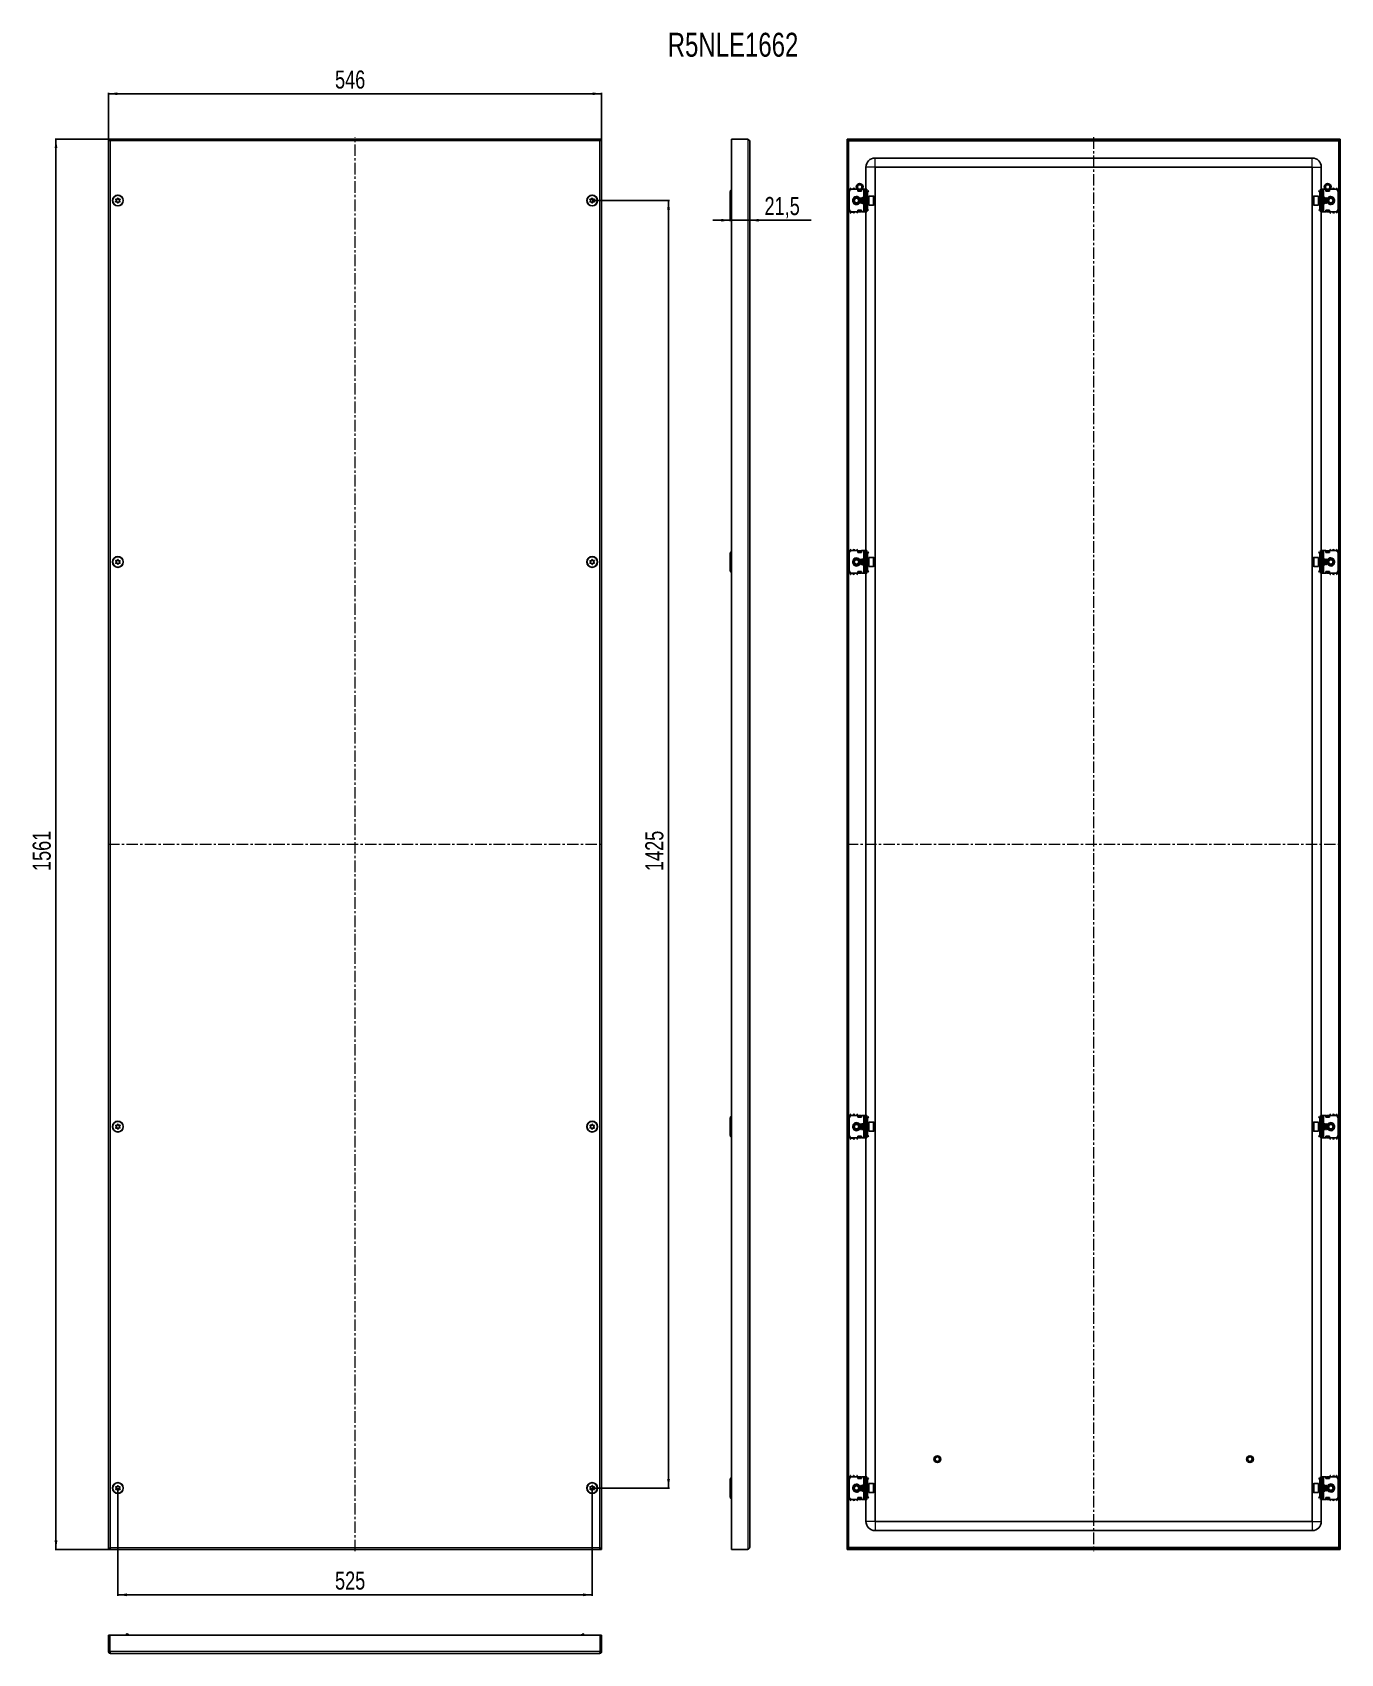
# Model space of a CAD drawing. Header units: millimetres. Extents: x -4 to 1444, y -624 to 1170.
import ezdxf

# ---------------------------------------------------------------- set-up
doc = ezdxf.new("R2010")
doc.units = ezdxf.units.MM
doc.linetypes.add('CENTERX2', pattern=[20.32, 12.7, -2.54, 2.54, -2.54])
doc.layers.add('FORMAT', color=7, linetype='Continuous')
doc.styles.add('SLDTEXTSTYLE0', font='TXT', dxfattribs={"width": 0.75})
doc.dimstyles.new('SLDDIMSTYLE0', dxfattribs={"dimtxt": 20, "dimasz": 10, "dimexe": 0, "dimexo": 0.0625, "dimgap": 5, "dimtad": 2, "dimdec": 1, "dimrnd": 1e-09, "dimzin": 12, "dimdsep": 46, "dimtxsty": 'SLDTEXTSTYLE0', "dimsah": 1, "dimcen": 0.09, "dimadec": 0, "dimazin": 3, "dimtfac": 1, "dimtofl": 0, "dimtmove": 0, "dimatfit": 3, "dimfxl": 0, "dimfrac": 2, "dimtolj": 1, "dimtzin": 12, "dimarcsym": 0})
doc.dimstyles.new('SLDDIMSTYLE1', dxfattribs={"dimtxt": 20, "dimasz": 10, "dimexe": 0, "dimexo": 0.0625, "dimgap": 5, "dimtad": 2, "dimdec": 1, "dimrnd": 1e-09, "dimzin": 12, "dimdsep": 46, "dimtxsty": 'SLDTEXTSTYLE0', "dimsah": 1, "dimcen": 0.09, "dimadec": 0, "dimazin": 3, "dimtfac": 1, "dimtmove": 0, "dimatfit": 0, "dimfxl": 0, "dimfrac": 2, "dimtolj": 1, "dimtzin": 12, "dimarcsym": 0})

msp = doc.modelspace()

# ---------------------------------------------------------------- texts
at = {"layer": 'FORMAT', "insert": (699.14, 1169.46), "char_height": 26.458, "attachment_point": 1, "style": 'SLDTEXTSTYLE0'}
msp.add_mtext('R5NLE1662', dxfattribs=at)

# ---------------------------------------------------------------- blocks, each defined once
blk = doc.blocks.new('_D')
at = {"layer": 'FORMAT'}
for p, q in [((80, 1051.8), (80, 1103)), ((80, 1102), (626, 1102)), ((626, 1051.8), (626, 1103))]:
    blk.add_line(p, q, dxfattribs=at)
for points in [[(80, 1102), (90, 1100.4), (90, 1103.5)], [(626, 1102), (616, 1103.5), (616, 1100.4)]]:
    blk.add_solid(points, dxfattribs=at)
at = {"layer": 'FORMAT', "insert": (330.9, 1127.7), "char_height": 20, "attachment_point": 1, "style": 'SLDTEXTSTYLE0'}
blk.add_mtext('546', dxfattribs=at)
blk = doc.blocks.new('_D_1')
at = {"layer": 'FORMAT'}
for p, q in [((81.7, 1051.8), (21, 1051.8)), ((22, 1051.8), (22, -509.2)), ((81.7, -509.2), (21, -509.2))]:
    blk.add_line(p, q, dxfattribs=at)
for points in [[(22, 1051.8), (20.5, 1041.8), (23.6, 1041.8)], [(22, -509.2), (23.6, -499.2), (20.5, -499.2)]]:
    blk.add_solid(points, dxfattribs=at)
at = {"layer": 'FORMAT', "insert": (-3.8, 241.7), "char_height": 20, "attachment_point": 1, "rotation": 90, "style": 'SLDTEXTSTYLE0'}
blk.add_mtext('1561', dxfattribs=at)
blk = doc.blocks.new('_D_2')
at = {"layer": 'FORMAT'}
for p, q in [((615.5, 983.8), (701, 983.8)), ((700, 983.8), (700, -441.2)), ((615.5, -441.2), (701, -441.2))]:
    blk.add_line(p, q, dxfattribs=at)
for points in [[(700, 983.8), (698.5, 973.8), (701.6, 973.8)], [(700, -441.2), (701.6, -431.2), (698.5, -431.2)]]:
    blk.add_solid(points, dxfattribs=at)
at = {"layer": 'FORMAT', "insert": (674.3, 241.7), "char_height": 20, "attachment_point": 1, "rotation": 90, "style": 'SLDTEXTSTYLE0'}
blk.add_mtext('1425', dxfattribs=at)
blk = doc.blocks.new('_D_3')
at = {"layer": 'FORMAT'}
for p, q in [((90.5, -441.2), (90.5, -560.4)), ((615.5, -441.2), (615.5, -560.4)), ((90.5, -559.4), (615.5, -559.4))]:
    blk.add_line(p, q, dxfattribs=at)
for points in [[(90.5, -559.4), (100.5, -560.9), (100.5, -557.8)], [(615.5, -559.4), (605.5, -557.8), (605.5, -560.9)]]:
    blk.add_solid(points, dxfattribs=at)
at = {"layer": 'FORMAT', "insert": (330.9, -533.6), "char_height": 20, "attachment_point": 1, "style": 'SLDTEXTSTYLE0'}
blk.add_mtext('525', dxfattribs=at)
blk = doc.blocks.new('_D_4')
at = {"layer": 'FORMAT'}
for p, q in [((768.4, 974.3), (768.4, 961)), ((768.4, 962), (749.1, 962)), ((768.4, 962), (789.9, 962)), ((789.9, 962), (858, 962))]:
    blk.add_line(p, q, dxfattribs=at)
for points in [[(768.4, 962), (758.4, 963.5), (758.4, 960.4)], [(789.9, 962), (799.9, 960.4), (799.9, 963.5)]]:
    blk.add_solid(points, dxfattribs=at)
at = {"layer": 'FORMAT', "insert": (806.3, 987.7), "char_height": 20, "attachment_point": 1, "style": 'SLDTEXTSTYLE0'}
blk.add_mtext('21,5', dxfattribs=at)

# ---------------------------------------------------------------- dimensions: what is measured, and where the dimension line sits
at = {"layer": 'FORMAT'}
for base, p1, p2, dimstyle, picture, middle in [((626.03, 1101.95), (80.03, 1051.79), (626.03, 1051.79), 'SLDDIMSTYLE0', '_D', (353.03, 1101.95)), ((789.88, 961.95), (768.38, 974.29), (789.88, 1049.69), 'SLDDIMSTYLE1', '_D_4', (832.13, 961.95)), ((615.53, -559.38), (90.53, -441.21), (615.53, -441.21), 'SLDDIMSTYLE0', '_D_3', (353.03, -559.38))]:
    dim = msp.add_linear_dim(base=base, p1=p1, p2=p2, dimstyle=dimstyle, dxfattribs=at)
    dim.commit()
    dim.dimension.update_dxf_attribs({"geometry": picture, "text_midpoint": middle, "dimtype": 160})
for base, p1, p2, picture, middle in [((22.03, -509.21), (81.73, 1051.79), (81.73, -509.21), '_D_1', (22.03, 271.29)), ((700.04, -441.21), (615.53, 983.79), (615.53, -441.21), '_D_2', (700.04, 271.29))]:
    dim = msp.add_linear_dim(base=base, p1=p1, p2=p2, angle=90, dimstyle='SLDDIMSTYLE0', dxfattribs=at)
    dim.commit()
    dim.dimension.update_dxf_attribs({"geometry": picture, "text_midpoint": middle, "dimtype": 160})

# ---------------------------------------------------------------- linework, layer by layer
at = {"color": 7, "linetype": 'Continuous', "lineweight": 25}
for p, q in [((80.03, 1051.79), (80.03, -509.21)), ((80.03, 1051.79), (81.53, 1051.79)), ((624.33, 1051.79), (81.73, 1051.79)), ((81.73, 1050.66), (81.73, 1051.79)), ((624.33, 1051.79), (624.33, 1050.66)), ((626.03, 1051.79), (624.53, 1051.79)), ((626.03, -509.21), (626.03, 1051.79)), ((769.88, 1051.79), (769.88, -509.21)), ((787.78, 1051.79), (769.88, 1051.79)), ((789.88, 1049.69), (789.88, -507.11)), ((897.62, -509.21), (897.62, 1051.79)), ((897.62, 1051.79), (899.12, 1051.79)), ((899.12, -509.21), (899.12, 1051.79)), ((899.32, 1050.29), (899.32, 1051.79)), ((899.32, 1051.79), (1441.92, 1051.79)), ((899.32, 1050.29), (1441.92, 1050.29)), ((1441.77, 1050.29), (1441.52, 1049.69)), ((1441.92, 1050.29), (1441.92, 1051.79)), ((1443.62, 1051.79), (1442.12, 1051.79)), ((1442.12, 1051.79), (1442.12, -509.21)), ((1443.62, 1051.79), (1443.62, -509.21)), ((1412.62, 1030.79), (928.62, 1030.79)), ((918.62, 1020.79), (918.62, 996.29)), ((928.62, 1020.79), (928.62, -478.21)), ((1412.62, 1020.79), (928.62, 1020.79)), ((1412.62, -478.21), (1412.62, 1020.79)), ((1422.62, 996.29), (1422.62, 1020.79)), ((768.38, 993.29), (768.38, 974.29)), ((790.13, 989.57), (789.88, 989.57)), ((790.13, 989.57), (790.13, 988.85)), ((790.13, 988.85), (790.13, 978)), ((900.12, 974.29), (900.12, 993.29)), ((901.12, 996.54), (901.12, 995.52)), ((903.12, 996.29), (909.62, 996.29)), ((908.63, 998.88), (908.62, 998.83)), ((908.63, 998.88), (908.65, 999.13)), ((908.64, 999.09), (908.63, 999.04)), ((908.63, 998.67), (908.65, 998.91)), ((908.63, 998.67), (908.63, 998.63)), ((908.64, 998.48), (908.65, 998.43)), ((908.67, 999.29), (908.66, 999.24)), ((908.67, 998.29), (908.67, 998.24)), ((908.71, 999.49), (908.7, 999.44)), ((908.7, 998.1), (908.71, 998.06)), ((908.71, 999.49), (908.78, 999.72)), ((908.76, 999.68), (908.75, 999.63)), ((908.75, 997.92), (908.76, 997.88)), ((908.81, 997.75), (908.81, 997.74)), ((909.28, 1000.65), (909.87, 1001.22)), ((909.4, 996.77), (909.43, 996.74)), ((909.55, 1000.95), (909.52, 1000.92)), ((909.53, 996.64), (909.57, 996.6)), ((909.62, 994.29), (909.62, 996.29)), ((909.82, 995.5), (909.62, 995.61)), ((909.62, 994.29), (913.62, 994.29)), ((909.68, 996.5), (909.72, 996.47)), ((909.82, 994.29), (909.82, 995.5)), ((909.84, 996.37), (909.88, 996.34)), ((909.87, 995.91), (910.22, 996.15)), ((910.37, 995.91), (909.87, 995.55)), ((909.87, 995.55), (909.87, 995.91)), ((909.87, 994.64), (909.87, 995.55)), ((909.87, 994.29), (909.87, 994.64)), ((910, 1001.31), (910.2, 1001.42)), ((910.02, 996.25), (910.06, 996.23)), ((910.19, 996.15), (910.05, 996.27)), ((910.18, 1001.41), (910.13, 1001.39)), ((910.18, 1001.34), (910.13, 1001.39)), ((910.18, 1001.41), (910.4, 1001.49)), ((910.19, 996.15), (910.2, 996.26)), ((910.19, 996.15), (910.23, 996.13)), ((910.36, 1001.51), (910.31, 1001.48)), ((910.37, 995.91), (910.77, 995.91)), ((910.55, 1001.59), (910.5, 1001.57)), ((910.55, 1001.59), (910.78, 1001.66)), ((910.55, 995.98), (910.59, 995.97)), ((910.74, 1001.65), (910.7, 1001.64)), ((910.73, 995.92), (910.77, 995.91)), ((910.93, 1001.71), (910.89, 1001.69)), ((910.91, 995.87), (910.95, 995.86)), ((911.82, 1001.78), (911.08, 1001.71)), ((912.07, 995.82), (911.89, 995.8)), ((912.22, 995.85), (912.27, 995.86)), ((912.46, 995.91), (912.87, 995.91)), ((913.37, 995.55), (912.87, 995.91)), ((912.97, 996.19), (913.37, 995.91)), ((913.32, 1001.26), (913.28, 1001.29)), ((913.37, 995.91), (913.37, 995.55)), ((913.62, 995.61), (913.37, 995.47)), ((913.37, 995.55), (913.37, 994.64)), ((913.37, 994.64), (913.37, 994.29)), ((913.49, 1001.14), (913.45, 1001.17)), ((913.64, 1001), (913.61, 1001.04)), ((913.62, 994.29), (913.62, 996.29)), ((913.62, 996.29), (916.12, 996.29)), ((913.89, 996.82), (913.73, 996.69)), ((913.78, 1000.87), (913.75, 1000.9)), ((913.78, 1000.87), (913.9, 1000.73)), ((913.9, 1000.74), (913.88, 1000.76)), ((913.92, 999.65), (914.08, 999.24)), ((914.39, 997.67), (914.29, 997.48)), ((914.41, 997.67), (914.3, 997.49)), ((914.46, 997.81), (914.47, 997.85)), ((914.52, 997.99), (914.53, 998.03)), ((914.62, 998.59), (914.56, 998.28)), ((914.56, 998.18), (914.57, 998.23)), ((914.6, 998.38), (914.6, 998.43)), ((914.62, 998.79), (914.62, 998.78)), ((914.62, 998.59), (914.62, 998.64)), ((917.12, 987.79), (915.62, 987.79)), ((915.62, 979.79), (915.62, 987.79)), ((916.12, 996.29), (917.62, 996.29)), ((917.62, 996.29), (919.62, 996.29)), ((917.62, 993.29), (917.62, 996.29)), ((917.62, 974.29), (917.62, 993.29)), ((918.62, 974.29), (918.62, 993.29)), ((919.62, 996.29), (919.62, 995.52)), ((919.62, 995.52), (919.62, 972.05)), ((919.62, 995.2), (919.83, 994.99)), ((920.12, 992.54), (919.62, 992.54)), ((919.62, 989.04), (919.62, 992.54)), ((920.12, 989.04), (919.62, 989.04)), ((920.12, 994.29), (920.12, 993.83)), ((920.12, 989.04), (920.12, 992.54)), ((920.12, 986.79), (920.12, 989.04)), ((920.21, 993.95), (921.18, 994.92)), ((920.56, 993.6), (920.21, 993.95)), ((920.56, 993.6), (921.54, 994.57)), ((921.18, 994.92), (921.54, 994.57)), ((927.02, 988.79), (921.62, 988.79)), ((921.62, 988.79), (921.62, 981.09)), ((927.62, 988.19), (927.62, 981.41)), ((1413.62, 979.39), (1413.62, 988.19)), ((1419.62, 988.79), (1414.22, 988.79)), ((1419.62, 978.79), (1419.62, 988.79)), ((1420.06, 994.92), (1419.71, 994.57)), ((1420.68, 993.6), (1419.71, 994.57)), ((1421.04, 993.95), (1420.06, 994.92)), ((1420.68, 993.6), (1421.04, 993.95)), ((1421.12, 994.29), (1421.12, 993.89)), ((1421.12, 992.54), (1421.62, 992.54)), ((1421.12, 992.54), (1421.12, 989.04)), ((1421.62, 989.04), (1421.12, 989.04)), ((1421.12, 989.04), (1421.12, 986.79)), ((1421.42, 994.99), (1421.62, 995.2)), ((1421.62, 996.29), (1423.62, 996.29)), ((1421.62, 995.52), (1421.62, 996.29)), ((1421.62, 972.05), (1421.62, 995.52)), ((1421.62, 992.54), (1421.62, 989.04)), ((1422.62, 993.29), (1422.62, 974.29)), ((1423.62, 996.29), (1423.62, 993.29)), ((1425.12, 996.29), (1423.62, 996.29)), ((1423.62, 993.29), (1423.62, 974.29)), ((1425.62, 987.79), (1424.12, 987.79)), ((1427.62, 996.29), (1425.12, 996.29)), ((1425.62, 987.79), (1425.62, 979.79)), ((1426.63, 998.88), (1426.62, 998.83)), ((1426.63, 998.88), (1426.65, 999.13)), ((1426.64, 999.09), (1426.63, 999.04)), ((1426.63, 998.67), (1426.65, 998.91)), ((1426.63, 998.67), (1426.63, 998.63)), ((1426.64, 998.48), (1426.65, 998.43)), ((1426.67, 999.29), (1426.66, 999.24)), ((1426.67, 998.29), (1426.67, 998.24)), ((1426.71, 999.49), (1426.7, 999.44)), ((1426.7, 998.1), (1426.71, 998.06)), ((1426.71, 999.49), (1426.78, 999.72)), ((1426.76, 999.68), (1426.75, 999.63)), ((1426.75, 997.92), (1426.76, 997.88)), ((1426.81, 997.75), (1426.81, 997.74)), ((1427.28, 1000.65), (1427.87, 1001.22)), ((1427.4, 996.77), (1427.43, 996.74)), ((1427.55, 1000.95), (1427.52, 1000.92)), ((1427.53, 996.64), (1427.57, 996.6)), ((1427.55, 1000.95), (1427.71, 1001.09)), ((1427.62, 994.29), (1427.62, 996.29)), ((1427.87, 995.47), (1427.62, 995.61)), ((1431.62, 994.29), (1427.62, 994.29)), ((1427.84, 996.37), (1427.64, 996.56)), ((1427.68, 996.5), (1427.72, 996.47)), ((1427.84, 996.37), (1427.88, 996.34)), ((1427.87, 995.91), (1428.22, 996.15)), ((1428.37, 995.91), (1427.87, 995.55)), ((1427.87, 995.55), (1427.87, 995.91)), ((1427.87, 994.64), (1427.87, 995.55)), ((1427.87, 994.29), (1427.87, 994.64)), ((1428, 1001.31), (1428.2, 1001.42)), ((1428.02, 996.25), (1428.06, 996.23)), ((1428.19, 996.15), (1428.05, 996.27)), ((1428.18, 1001.41), (1428.13, 1001.39)), ((1428.18, 1001.34), (1428.13, 1001.39)), ((1428.18, 1001.41), (1428.4, 1001.49)), ((1428.19, 996.15), (1428.2, 996.26)), ((1428.19, 996.15), (1428.23, 996.13)), ((1428.36, 1001.51), (1428.31, 1001.48)), ((1428.37, 995.91), (1428.77, 995.91)), ((1428.55, 1001.59), (1428.5, 1001.57)), ((1428.73, 995.92), (1428.53, 996.03)), ((1428.55, 995.98), (1428.59, 995.97)), ((1428.74, 1001.65), (1428.7, 1001.64)), ((1428.73, 995.92), (1428.77, 995.91)), ((1428.93, 1001.71), (1428.89, 1001.69)), ((1428.91, 995.87), (1428.95, 995.86)), ((1429.82, 1001.78), (1429.08, 1001.71)), ((1430.07, 995.82), (1429.89, 995.8)), ((1430.22, 995.85), (1430.27, 995.86)), ((1430.46, 995.91), (1430.87, 995.91)), ((1431.37, 995.55), (1430.87, 995.91)), ((1431.16, 996.21), (1430.89, 996.09)), ((1430.97, 996.19), (1431.37, 995.91)), ((1431.32, 1001.26), (1431.28, 1001.29)), ((1431.37, 995.91), (1431.37, 995.55)), ((1431.37, 995.55), (1431.37, 994.64)), ((1431.37, 994.64), (1431.37, 994.29)), ((1431.62, 995.61), (1431.42, 995.5)), ((1431.42, 995.5), (1431.42, 994.29)), ((1431.49, 1001.14), (1431.45, 1001.17)), ((1431.64, 1001), (1431.61, 1001.04)), ((1431.62, 994.29), (1431.62, 996.29)), ((1438.12, 996.29), (1431.62, 996.29)), ((1431.89, 996.82), (1431.73, 996.69)), ((1431.78, 1000.87), (1431.75, 1000.9)), ((1431.86, 996.85), (1431.75, 996.66)), ((1431.78, 1000.87), (1431.9, 1000.73)), ((1431.9, 1000.74), (1431.88, 1000.76)), ((1431.92, 999.65), (1432.08, 999.24)), ((1432.39, 997.67), (1432.29, 997.48)), ((1432.41, 997.67), (1432.3, 997.49)), ((1432.46, 997.81), (1432.47, 997.85)), ((1432.52, 997.99), (1432.53, 998.03)), ((1432.62, 998.59), (1432.56, 998.28)), ((1432.56, 998.18), (1432.57, 998.23)), ((1432.6, 998.38), (1432.6, 998.43)), ((1432.62, 998.79), (1432.62, 998.78)), ((1432.62, 998.59), (1432.62, 998.64)), ((1440.12, 995.52), (1440.12, 996.54)), ((1441.12, 993.29), (1441.12, 974.29)), ((789.88, 978), (790.13, 978)), ((901.12, 972.05), (901.12, 971.04)), ((903.12, 971.29), (909.62, 971.29)), ((909.12, 971.29), (909.12, 971.04)), ((909.62, 973.29), (909.62, 971.29)), ((909.62, 973.29), (913.62, 973.29)), ((909.62, 971.4), (909.82, 971.4)), ((909.82, 971.4), (909.82, 973.29)), ((909.87, 972.93), (909.87, 973.29)), ((909.87, 972.02), (909.87, 972.93)), ((909.87, 971.66), (909.87, 972.02)), ((909.87, 972.02), (910.37, 971.66)), ((910.37, 971.31), (909.87, 971.66)), ((910.37, 971.66), (910.37, 971.31)), ((912.87, 971.66), (910.37, 971.66)), ((912.87, 971.31), (910.37, 971.31)), ((912.18, 986.79), (911.62, 986.23)), ((911.62, 986.23), (911.62, 982.47)), ((911.62, 982.47), (911.62, 981.34)), ((911.62, 981.34), (912.18, 980.79)), ((912.24, 986.79), (912.18, 986.79)), ((912.18, 986.79), (912.18, 982.17)), ((912.18, 982.17), (912.18, 980.79)), ((912.18, 980.79), (912.24, 980.79)), ((912.62, 986.23), (912.24, 986.79)), ((912.24, 986.79), (912.24, 986.31)), ((912.24, 986.31), (912.24, 980.79)), ((912.24, 980.79), (912.62, 981.34)), ((913.01, 986.79), (912.62, 986.23)), ((912.62, 986.23), (912.62, 985.85)), ((912.62, 985.85), (912.62, 981.34)), ((912.62, 981.34), (913.01, 980.79)), ((912.87, 971.66), (913.37, 972.02)), ((912.87, 971.31), (912.87, 971.66)), ((913.37, 971.66), (912.87, 971.31)), ((913.24, 986.79), (913.01, 986.79)), ((913.01, 986.79), (913.01, 986.31)), ((913.01, 986.31), (913.01, 980.79)), ((913.01, 980.79), (913.24, 980.79)), ((913.62, 986.23), (913.24, 986.79)), ((913.24, 986.79), (913.24, 986.31)), ((913.24, 986.31), (913.24, 980.79)), ((913.24, 980.79), (913.62, 981.34)), ((913.37, 973.29), (913.37, 972.93)), ((913.37, 972.93), (913.37, 972.02)), ((913.37, 972.02), (913.37, 971.66)), ((914.01, 986.79), (913.62, 986.23)), ((913.62, 986.23), (913.62, 985.85)), ((913.62, 985.85), (913.62, 981.34)), ((913.62, 981.34), (914.01, 980.79)), ((913.62, 973.29), (913.62, 971.29)), ((913.62, 971.29), (916.12, 971.29)), ((914.24, 986.79), (914.01, 986.79)), ((914.01, 986.79), (914.01, 986.31)), ((914.01, 986.31), (914.01, 980.79)), ((914.01, 980.79), (914.24, 980.79)), ((914.62, 986.23), (914.24, 986.79)), ((914.24, 986.79), (914.24, 986.31)), ((914.24, 986.31), (914.24, 980.79)), ((914.24, 980.79), (914.62, 981.34)), ((915.01, 986.79), (914.62, 986.23)), ((914.62, 986.23), (914.62, 985.85)), ((914.62, 985.85), (914.62, 981.34)), ((914.62, 981.34), (915.01, 980.79)), ((915.24, 986.79), (915.01, 986.79)), ((915.01, 986.79), (915.01, 986.31)), ((915.01, 986.31), (915.01, 980.79)), ((915.01, 980.79), (915.24, 980.79)), ((915.62, 986.23), (915.24, 986.79)), ((915.24, 986.79), (915.24, 986.31)), ((915.24, 986.31), (915.24, 980.79)), ((915.24, 980.79), (915.62, 981.34)), ((915.62, 979.79), (917.12, 979.79)), ((916.12, 971.29), (917.62, 971.29)), ((917.62, 971.29), (917.62, 974.29)), ((919.62, 971.29), (917.62, 971.29)), ((918.62, 971.29), (918.62, 596.29)), ((920.01, 986.79), (919.62, 986.23)), ((919.62, 981.34), (920.01, 980.79)), ((919.62, 978.54), (920.12, 978.54)), ((919.62, 975.04), (919.62, 978.54)), ((920.12, 975.04), (919.62, 975.04)), ((919.83, 972.58), (919.62, 972.37)), ((919.62, 972.05), (919.62, 971.29)), ((920.24, 986.79), (920.01, 986.79)), ((920.01, 986.79), (920.01, 986.31)), ((920.01, 986.31), (920.01, 980.79)), ((920.01, 980.79), (920.24, 980.79)), ((920.12, 978.54), (920.12, 980.79)), ((920.12, 975.04), (920.12, 978.54)), ((920.12, 973.29), (920.12, 973.68)), ((920.56, 973.97), (920.21, 973.62)), ((920.21, 973.62), (921.18, 972.65)), ((920.62, 986.23), (920.24, 986.79)), ((920.24, 986.79), (920.24, 986.31)), ((920.24, 986.31), (920.24, 980.79)), ((920.24, 980.79), (920.62, 981.34)), ((920.56, 973.97), (921.54, 973)), ((921.01, 986.79), (920.62, 986.23)), ((920.62, 986.23), (920.62, 985.85)), ((920.62, 985.85), (920.62, 981.34)), ((920.62, 981.34), (921.01, 980.79)), ((921.37, 986.79), (921.01, 986.79)), ((921.01, 986.79), (921.01, 986.31)), ((921.01, 986.31), (921.01, 980.79)), ((921.01, 980.79), (921.37, 980.79)), ((921.18, 972.65), (921.54, 973)), ((921.62, 981.09), (921.62, 978.79)), ((921.62, 978.79), (927.02, 978.79)), ((927.62, 981.41), (927.62, 979.39)), ((1414.22, 978.79), (1419.62, 978.79)), ((1420.68, 973.97), (1419.71, 973)), ((1420.06, 972.65), (1419.71, 973)), ((1420.24, 986.79), (1419.87, 986.79)), ((1419.87, 980.79), (1420.24, 980.79)), ((1421.04, 973.62), (1420.06, 972.65)), ((1420.62, 986.23), (1420.24, 986.79)), ((1420.24, 986.31), (1420.24, 986.79)), ((1420.24, 980.79), (1420.24, 986.31)), ((1420.24, 980.79), (1420.62, 981.34)), ((1421.01, 986.79), (1420.62, 986.23)), ((1420.62, 985.85), (1420.62, 986.23)), ((1420.62, 981.34), (1420.62, 985.85)), ((1420.62, 981.34), (1421.01, 980.79)), ((1420.68, 973.97), (1421.04, 973.62)), ((1421.24, 986.79), (1421.01, 986.79)), ((1421.01, 986.31), (1421.01, 986.79)), ((1421.01, 980.79), (1421.01, 986.31)), ((1421.01, 980.79), (1421.24, 980.79)), ((1421.12, 980.79), (1421.12, 978.54)), ((1421.12, 978.54), (1421.62, 978.54)), ((1421.12, 978.54), (1421.12, 975.04)), ((1421.12, 975.04), (1421.62, 975.04)), ((1421.12, 973.29), (1421.12, 973.75)), ((1421.62, 986.23), (1421.24, 986.79)), ((1421.24, 986.31), (1421.24, 986.79)), ((1421.24, 980.79), (1421.24, 986.31)), ((1421.24, 980.79), (1421.62, 981.34)), ((1421.62, 972.37), (1421.42, 972.58)), ((1421.62, 978.54), (1421.62, 975.04)), ((1421.62, 971.29), (1421.62, 972.05)), ((1423.62, 971.29), (1421.62, 971.29)), ((1422.62, 596.29), (1422.62, 971.29)), ((1423.62, 974.29), (1423.62, 971.29)), ((1425.12, 971.29), (1423.62, 971.29)), ((1424.12, 979.79), (1425.62, 979.79)), ((1427.62, 971.29), (1425.12, 971.29)), ((1426.01, 986.79), (1425.62, 986.23)), ((1425.62, 981.34), (1426.01, 980.79)), ((1426.24, 986.79), (1426.01, 986.79)), ((1426.01, 986.31), (1426.01, 986.79)), ((1426.01, 980.79), (1426.01, 986.31)), ((1426.01, 980.79), (1426.24, 980.79)), ((1426.62, 986.23), (1426.24, 986.79)), ((1426.24, 986.31), (1426.24, 986.79)), ((1426.24, 980.79), (1426.24, 986.31)), ((1426.24, 980.79), (1426.62, 981.34)), ((1427.01, 986.79), (1426.62, 986.23)), ((1426.62, 985.85), (1426.62, 986.23)), ((1426.62, 981.34), (1426.62, 985.85)), ((1426.62, 981.34), (1427.01, 980.79)), ((1427.24, 986.79), (1427.01, 986.79)), ((1427.01, 986.31), (1427.01, 986.79)), ((1427.01, 980.79), (1427.01, 986.31)), ((1427.01, 980.79), (1427.24, 980.79)), ((1427.62, 986.23), (1427.24, 986.79)), ((1427.24, 986.31), (1427.24, 986.79)), ((1427.24, 980.79), (1427.24, 986.31)), ((1427.24, 980.79), (1427.62, 981.34)), ((1428.01, 986.79), (1427.62, 986.23)), ((1427.62, 985.85), (1427.62, 986.23)), ((1427.62, 981.34), (1427.62, 985.85)), ((1427.62, 981.34), (1428.01, 980.79)), ((1431.62, 973.29), (1427.62, 973.29)), ((1427.62, 973.29), (1427.62, 971.29)), ((1427.87, 972.93), (1427.87, 973.29)), ((1427.87, 972.02), (1427.87, 972.93)), ((1427.87, 972.02), (1428.37, 971.66)), ((1427.87, 971.66), (1427.87, 972.02)), ((1428.37, 971.31), (1427.87, 971.66)), ((1428.24, 986.79), (1428.01, 986.79)), ((1428.01, 986.31), (1428.01, 986.79)), ((1428.01, 980.79), (1428.01, 986.31)), ((1428.01, 980.79), (1428.24, 980.79)), ((1428.62, 986.23), (1428.24, 986.79)), ((1428.24, 986.31), (1428.24, 986.79)), ((1428.24, 980.79), (1428.24, 986.31)), ((1428.24, 980.79), (1428.62, 981.34)), ((1430.87, 971.66), (1428.37, 971.66)), ((1428.37, 971.66), (1428.37, 971.31)), ((1430.87, 971.31), (1428.37, 971.31)), ((1429.01, 986.79), (1428.62, 986.23)), ((1428.62, 985.85), (1428.62, 986.23)), ((1428.62, 981.34), (1428.62, 985.85)), ((1428.62, 981.34), (1429.01, 980.79)), ((1429.07, 986.79), (1429.01, 986.79)), ((1429.01, 986.31), (1429.01, 986.79)), ((1429.01, 980.79), (1429.01, 986.31)), ((1429.01, 980.79), (1429.07, 980.79)), ((1429.62, 986.23), (1429.07, 986.79)), ((1429.07, 980.79), (1429.07, 986.79)), ((1429.07, 980.79), (1429.62, 981.34)), ((1429.62, 981.34), (1429.62, 986.23)), ((1430.87, 971.66), (1431.37, 972.02)), ((1430.87, 971.31), (1430.87, 971.66)), ((1431.37, 971.66), (1430.87, 971.31)), ((1431.37, 973.29), (1431.37, 972.93)), ((1431.37, 972.93), (1431.37, 972.02)), ((1431.37, 972.02), (1431.37, 971.66)), ((1431.42, 973.29), (1431.42, 971.4)), ((1431.42, 971.4), (1431.62, 971.4)), ((1431.62, 973.29), (1431.62, 971.29)), ((1438.12, 971.29), (1431.62, 971.29)), ((1432.12, 971.04), (1432.12, 971.29)), ((1440.12, 971.04), (1440.12, 972.05)), ((768.38, 593.29), (768.38, 574.29)), ((900.12, 574.29), (900.12, 593.29)), ((901.12, 596.54), (901.12, 595.52)), ((903.12, 596.29), (909.62, 596.29)), ((909.12, 596.54), (909.12, 596.29)), ((909.62, 594.29), (909.62, 596.29)), ((909.82, 596.17), (909.62, 596.17)), ((909.62, 594.29), (913.62, 594.29)), ((909.82, 594.29), (909.82, 596.17)), ((909.87, 595.91), (910.37, 596.26)), ((910.37, 595.91), (909.87, 595.55)), ((909.87, 595.55), (909.87, 595.91)), ((909.87, 594.64), (909.87, 595.55)), ((909.87, 594.29), (909.87, 594.64)), ((910.37, 596.26), (910.37, 595.91)), ((910.37, 596.26), (912.87, 596.26)), ((910.37, 595.91), (912.87, 595.91)), ((912.87, 595.91), (912.87, 596.26)), ((912.87, 596.26), (913.37, 595.91)), ((913.37, 595.55), (912.87, 595.91)), ((913.37, 595.91), (913.37, 595.55)), ((913.37, 595.55), (913.37, 594.64)), ((913.37, 594.64), (913.37, 594.29)), ((913.62, 594.29), (913.62, 596.29)), ((913.62, 596.29), (916.12, 596.29)), ((916.12, 596.29), (917.62, 596.29)), ((917.62, 596.29), (919.62, 596.29)), ((917.62, 593.29), (917.62, 596.29)), ((917.62, 574.29), (917.62, 593.29)), ((918.62, 574.29), (918.62, 593.29)), ((919.62, 596.29), (919.62, 595.52)), ((919.62, 595.52), (919.62, 572.05)), ((919.62, 595.2), (919.83, 594.99)), ((920.12, 592.54), (919.62, 592.54)), ((919.62, 589.04), (919.62, 592.54)), ((920.12, 594.29), (920.12, 593.83)), ((920.12, 589.04), (920.12, 592.54)), ((920.21, 593.95), (921.18, 594.92)), ((920.56, 593.6), (920.21, 593.95)), ((920.56, 593.6), (921.54, 594.57)), ((921.18, 594.92), (921.54, 594.57)), ((1420.06, 594.92), (1419.71, 594.57)), ((1420.68, 593.6), (1419.71, 594.57)), ((1421.04, 593.95), (1420.06, 594.92)), ((1420.68, 593.6), (1421.04, 593.95)), ((1421.12, 594.29), (1421.12, 593.89)), ((1421.12, 592.54), (1421.62, 592.54)), ((1421.12, 592.54), (1421.12, 589.04)), ((1421.42, 594.99), (1421.62, 595.2)), ((1421.62, 596.29), (1423.62, 596.29)), ((1421.62, 595.52), (1421.62, 596.29)), ((1421.62, 572.05), (1421.62, 595.52)), ((1421.62, 592.54), (1421.62, 589.04)), ((1422.62, 593.29), (1422.62, 574.29)), ((1423.62, 596.29), (1423.62, 593.29)), ((1425.12, 596.29), (1423.62, 596.29)), ((1423.62, 593.29), (1423.62, 574.29)), ((1427.62, 596.29), (1425.12, 596.29)), ((1427.62, 594.29), (1427.62, 596.29)), ((1431.62, 594.29), (1427.62, 594.29)), ((1427.87, 595.91), (1428.37, 596.26)), ((1428.37, 595.91), (1427.87, 595.55)), ((1427.87, 595.55), (1427.87, 595.91)), ((1427.87, 594.64), (1427.87, 595.55)), ((1427.87, 594.29), (1427.87, 594.64)), ((1428.37, 596.26), (1428.37, 595.91)), ((1428.37, 596.26), (1430.87, 596.26)), ((1428.37, 595.91), (1430.87, 595.91)), ((1430.87, 595.91), (1430.87, 596.26)), ((1430.87, 596.26), (1431.37, 595.91)), ((1431.37, 595.55), (1430.87, 595.91)), ((1431.37, 595.91), (1431.37, 595.55)), ((1431.37, 595.55), (1431.37, 594.64)), ((1431.37, 594.64), (1431.37, 594.29)), ((1431.42, 596.17), (1431.42, 594.29)), ((1431.62, 596.17), (1431.42, 596.17)), ((1431.62, 594.29), (1431.62, 596.29)), ((1438.12, 596.29), (1431.62, 596.29)), ((1432.12, 596.29), (1432.12, 596.54)), ((1440.12, 595.52), (1440.12, 596.54)), ((1441.12, 593.29), (1441.12, 574.29)), ((790.13, 589.57), (789.88, 589.57)), ((789.88, 578), (790.13, 578)), ((790.13, 589.57), (790.13, 588.85)), ((790.13, 588.85), (790.13, 578)), ((912.18, 586.79), (911.62, 586.23)), ((911.62, 586.23), (911.62, 582.47)), ((911.62, 582.47), (911.62, 581.34)), ((911.62, 581.34), (912.18, 580.79)), ((912.24, 586.79), (912.18, 586.79)), ((912.18, 586.79), (912.18, 582.17)), ((912.18, 582.17), (912.18, 580.79)), ((912.18, 580.79), (912.24, 580.79)), ((912.62, 586.23), (912.24, 586.79)), ((912.24, 586.79), (912.24, 586.31)), ((912.24, 586.31), (912.24, 580.79)), ((912.24, 580.79), (912.62, 581.34)), ((913.01, 586.79), (912.62, 586.23)), ((912.62, 586.23), (912.62, 585.85)), ((912.62, 585.85), (912.62, 581.34)), ((912.62, 581.34), (913.01, 580.79)), ((913.24, 586.79), (913.01, 586.79)), ((913.01, 586.79), (913.01, 586.31)), ((913.01, 586.31), (913.01, 580.79)), ((913.01, 580.79), (913.24, 580.79)), ((913.62, 586.23), (913.24, 586.79)), ((913.24, 586.79), (913.24, 586.31)), ((913.24, 586.31), (913.24, 580.79)), ((913.24, 580.79), (913.62, 581.34)), ((914.01, 586.79), (913.62, 586.23)), ((913.62, 586.23), (913.62, 585.85)), ((913.62, 585.85), (913.62, 581.34)), ((913.62, 581.34), (914.01, 580.79)), ((914.24, 586.79), (914.01, 586.79)), ((914.01, 586.79), (914.01, 586.31)), ((914.01, 586.31), (914.01, 580.79)), ((914.01, 580.79), (914.24, 580.79)), ((914.62, 586.23), (914.24, 586.79)), ((914.24, 586.79), (914.24, 586.31)), ((914.24, 586.31), (914.24, 580.79)), ((914.24, 580.79), (914.62, 581.34)), ((915.01, 586.79), (914.62, 586.23)), ((914.62, 586.23), (914.62, 585.85)), ((914.62, 585.85), (914.62, 581.34)), ((914.62, 581.34), (915.01, 580.79)), ((915.24, 586.79), (915.01, 586.79)), ((915.01, 586.79), (915.01, 586.31)), ((915.01, 586.31), (915.01, 580.79)), ((915.01, 580.79), (915.24, 580.79)), ((915.62, 586.23), (915.24, 586.79)), ((915.24, 586.79), (915.24, 586.31)), ((915.24, 586.31), (915.24, 580.79)), ((915.24, 580.79), (915.62, 581.34)), ((917.12, 587.79), (915.62, 587.79)), ((915.62, 579.79), (915.62, 587.79)), ((915.62, 579.79), (917.12, 579.79)), ((917.62, 571.29), (917.62, 574.29)), ((920.12, 589.04), (919.62, 589.04)), ((920.01, 586.79), (919.62, 586.23)), ((919.62, 581.34), (920.01, 580.79)), ((919.62, 578.54), (920.12, 578.54)), ((919.62, 575.04), (919.62, 578.54)), ((920.12, 575.04), (919.62, 575.04)), ((920.24, 586.79), (920.01, 586.79)), ((920.01, 586.79), (920.01, 586.31)), ((920.01, 586.31), (920.01, 580.79)), ((920.01, 580.79), (920.24, 580.79)), ((920.12, 586.79), (920.12, 589.04)), ((920.12, 578.54), (920.12, 580.79)), ((920.12, 575.04), (920.12, 578.54)), ((920.62, 586.23), (920.24, 586.79)), ((920.24, 586.79), (920.24, 586.31)), ((920.24, 586.31), (920.24, 580.79)), ((920.24, 580.79), (920.62, 581.34)), ((921.01, 586.79), (920.62, 586.23)), ((920.62, 586.23), (920.62, 585.85)), ((920.62, 585.85), (920.62, 581.34)), ((920.62, 581.34), (921.01, 580.79)), ((921.37, 586.79), (921.01, 586.79)), ((921.01, 586.79), (921.01, 586.31)), ((921.01, 586.31), (921.01, 580.79)), ((921.01, 580.79), (921.37, 580.79)), ((927.02, 588.79), (921.62, 588.79)), ((921.62, 588.79), (921.62, 581.09)), ((921.62, 581.09), (921.62, 578.79)), ((921.62, 578.79), (927.02, 578.79)), ((927.62, 588.19), (927.62, 581.41)), ((927.62, 581.41), (927.62, 579.39)), ((1413.62, 579.39), (1413.62, 588.19)), ((1419.62, 588.79), (1414.22, 588.79)), ((1414.22, 578.79), (1419.62, 578.79)), ((1419.62, 578.79), (1419.62, 588.79)), ((1420.24, 586.79), (1419.87, 586.79)), ((1419.87, 580.79), (1420.24, 580.79)), ((1420.62, 586.23), (1420.24, 586.79)), ((1420.24, 586.31), (1420.24, 586.79)), ((1420.24, 580.79), (1420.24, 586.31)), ((1420.24, 580.79), (1420.62, 581.34)), ((1421.01, 586.79), (1420.62, 586.23)), ((1420.62, 585.85), (1420.62, 586.23)), ((1420.62, 581.34), (1420.62, 585.85)), ((1420.62, 581.34), (1421.01, 580.79)), ((1421.24, 586.79), (1421.01, 586.79)), ((1421.01, 586.31), (1421.01, 586.79)), ((1421.01, 580.79), (1421.01, 586.31)), ((1421.01, 580.79), (1421.24, 580.79)), ((1421.62, 589.04), (1421.12, 589.04)), ((1421.12, 589.04), (1421.12, 586.79)), ((1421.12, 580.79), (1421.12, 578.54)), ((1421.12, 578.54), (1421.62, 578.54)), ((1421.12, 578.54), (1421.12, 575.04)), ((1421.12, 575.04), (1421.62, 575.04)), ((1421.62, 586.23), (1421.24, 586.79)), ((1421.24, 586.31), (1421.24, 586.79)), ((1421.24, 580.79), (1421.24, 586.31)), ((1421.24, 580.79), (1421.62, 581.34)), ((1421.62, 578.54), (1421.62, 575.04)), ((1423.62, 574.29), (1423.62, 571.29)), ((1425.62, 587.79), (1424.12, 587.79)), ((1424.12, 579.79), (1425.62, 579.79)), ((1425.62, 587.79), (1425.62, 579.79)), ((1426.01, 586.79), (1425.62, 586.23)), ((1425.62, 581.34), (1426.01, 580.79)), ((1426.24, 586.79), (1426.01, 586.79)), ((1426.01, 586.31), (1426.01, 586.79)), ((1426.01, 580.79), (1426.01, 586.31)), ((1426.01, 580.79), (1426.24, 580.79)), ((1426.62, 586.23), (1426.24, 586.79)), ((1426.24, 586.31), (1426.24, 586.79)), ((1426.24, 580.79), (1426.24, 586.31)), ((1426.24, 580.79), (1426.62, 581.34)), ((1427.01, 586.79), (1426.62, 586.23)), ((1426.62, 585.85), (1426.62, 586.23)), ((1426.62, 581.34), (1426.62, 585.85)), ((1426.62, 581.34), (1427.01, 580.79)), ((1427.24, 586.79), (1427.01, 586.79)), ((1427.01, 586.31), (1427.01, 586.79)), ((1427.01, 580.79), (1427.01, 586.31)), ((1427.01, 580.79), (1427.24, 580.79)), ((1427.62, 586.23), (1427.24, 586.79)), ((1427.24, 586.31), (1427.24, 586.79)), ((1427.24, 580.79), (1427.24, 586.31)), ((1427.24, 580.79), (1427.62, 581.34)), ((1428.01, 586.79), (1427.62, 586.23)), ((1427.62, 585.85), (1427.62, 586.23)), ((1427.62, 581.34), (1427.62, 585.85)), ((1427.62, 581.34), (1428.01, 580.79)), ((1428.24, 586.79), (1428.01, 586.79)), ((1428.01, 586.31), (1428.01, 586.79)), ((1428.01, 580.79), (1428.01, 586.31)), ((1428.01, 580.79), (1428.24, 580.79)), ((1428.62, 586.23), (1428.24, 586.79)), ((1428.24, 586.31), (1428.24, 586.79)), ((1428.24, 580.79), (1428.24, 586.31)), ((1428.24, 580.79), (1428.62, 581.34)), ((1429.01, 586.79), (1428.62, 586.23)), ((1428.62, 585.85), (1428.62, 586.23)), ((1428.62, 581.34), (1428.62, 585.85)), ((1428.62, 581.34), (1429.01, 580.79)), ((1429.07, 586.79), (1429.01, 586.79)), ((1429.01, 586.31), (1429.01, 586.79)), ((1429.01, 580.79), (1429.01, 586.31)), ((1429.01, 580.79), (1429.07, 580.79)), ((1429.62, 586.23), (1429.07, 586.79)), ((1429.07, 580.79), (1429.07, 586.79)), ((1429.07, 580.79), (1429.62, 581.34)), ((1429.62, 581.34), (1429.62, 586.23)), ((901.12, 572.05), (901.12, 571.04)), ((903.12, 571.29), (909.62, 571.29)), ((909.12, 571.29), (909.12, 571.04)), ((909.62, 573.29), (909.62, 571.29)), ((909.62, 573.29), (913.62, 573.29)), ((909.62, 571.4), (909.82, 571.4)), ((909.82, 571.4), (909.82, 573.29)), ((909.87, 572.93), (909.87, 573.29)), ((909.87, 572.02), (909.87, 572.93)), ((909.87, 571.66), (909.87, 572.02)), ((909.87, 572.02), (910.37, 571.66)), ((910.37, 571.31), (909.87, 571.66)), ((910.37, 571.66), (910.37, 571.31)), ((912.87, 571.66), (910.37, 571.66)), ((912.87, 571.31), (910.37, 571.31)), ((912.87, 571.66), (913.37, 572.02)), ((912.87, 571.31), (912.87, 571.66)), ((913.37, 571.66), (912.87, 571.31)), ((913.37, 573.29), (913.37, 572.93)), ((913.37, 572.93), (913.37, 572.02)), ((913.37, 572.02), (913.37, 571.66)), ((913.62, 573.29), (913.62, 571.29)), ((913.62, 571.29), (916.12, 571.29)), ((916.12, 571.29), (917.62, 571.29)), ((919.62, 571.29), (917.62, 571.29)), ((918.62, 571.29), (918.62, -28.71)), ((919.83, 572.58), (919.62, 572.37)), ((919.62, 572.05), (919.62, 571.29)), ((920.12, 573.29), (920.12, 573.68)), ((920.56, 573.97), (920.21, 573.62)), ((920.21, 573.62), (921.18, 572.65)), ((920.56, 573.97), (921.54, 573)), ((921.18, 572.65), (921.54, 573)), ((1420.68, 573.97), (1419.71, 573)), ((1420.06, 572.65), (1419.71, 573)), ((1421.04, 573.62), (1420.06, 572.65)), ((1420.68, 573.97), (1421.04, 573.62)), ((1421.12, 573.29), (1421.12, 573.75)), ((1421.62, 572.37), (1421.42, 572.58)), ((1421.62, 571.29), (1421.62, 572.05)), ((1423.62, 571.29), (1421.62, 571.29)), ((1422.62, -28.71), (1422.62, 571.29)), ((1425.12, 571.29), (1423.62, 571.29)), ((1427.62, 571.29), (1425.12, 571.29)), ((1431.62, 573.29), (1427.62, 573.29)), ((1427.62, 573.29), (1427.62, 571.29)), ((1427.87, 572.93), (1427.87, 573.29)), ((1427.87, 572.02), (1427.87, 572.93)), ((1427.87, 572.02), (1428.37, 571.66)), ((1427.87, 571.66), (1427.87, 572.02)), ((1428.37, 571.31), (1427.87, 571.66)), ((1430.87, 571.66), (1428.37, 571.66)), ((1428.37, 571.66), (1428.37, 571.31)), ((1430.87, 571.31), (1428.37, 571.31)), ((1430.87, 571.66), (1431.37, 572.02)), ((1430.87, 571.31), (1430.87, 571.66)), ((1431.37, 571.66), (1430.87, 571.31)), ((1431.37, 573.29), (1431.37, 572.93)), ((1431.37, 572.93), (1431.37, 572.02)), ((1431.37, 572.02), (1431.37, 571.66)), ((1431.42, 573.29), (1431.42, 571.4)), ((1431.42, 571.4), (1431.62, 571.4)), ((1431.62, 573.29), (1431.62, 571.29)), ((1438.12, 571.29), (1431.62, 571.29)), ((1432.12, 571.04), (1432.12, 571.29)), ((1440.12, 571.04), (1440.12, 572.05)), ((768.38, -31.71), (768.38, -50.71)), ((790.13, -35.43), (789.88, -35.43)), ((790.13, -35.43), (790.13, -47)), ((900.12, -50.71), (900.12, -31.71)), ((901.12, -28.46), (901.12, -29.48)), ((903.12, -28.71), (909.62, -28.71)), ((909.12, -28.46), (909.12, -28.71)), ((909.62, -30.71), (909.62, -28.71)), ((909.82, -28.83), (909.62, -28.83)), ((909.62, -30.71), (913.62, -30.71)), ((909.82, -30.71), (909.82, -28.83)), ((909.87, -29.09), (910.37, -28.74)), ((910.37, -29.09), (909.87, -29.45)), ((909.87, -29.45), (909.87, -29.09)), ((909.87, -30.36), (909.87, -29.45)), ((909.87, -30.71), (909.87, -30.36)), ((910.37, -28.74), (910.37, -29.09)), ((910.37, -28.74), (912.87, -28.74)), ((910.37, -29.09), (912.87, -29.09)), ((912.87, -29.09), (912.87, -28.74)), ((912.87, -28.74), (913.37, -29.09)), ((913.37, -29.45), (912.87, -29.09)), ((913.37, -29.09), (913.37, -29.45)), ((913.37, -29.45), (913.37, -30.36)), ((913.37, -30.36), (913.37, -30.71)), ((913.62, -30.71), (913.62, -28.71)), ((913.62, -28.71), (916.12, -28.71)), ((916.12, -28.71), (917.62, -28.71)), ((917.62, -28.71), (919.62, -28.71)), ((917.62, -31.71), (917.62, -28.71)), ((917.62, -50.71), (917.62, -31.71)), ((918.62, -50.71), (918.62, -31.71)), ((919.62, -28.71), (919.62, -29.48)), ((919.62, -29.48), (919.62, -52.95)), ((919.62, -29.8), (919.83, -30.01)), ((920.12, -32.46), (919.62, -32.46)), ((919.62, -35.96), (919.62, -32.46)), ((920.12, -30.71), (920.12, -31.17)), ((920.12, -35.96), (920.12, -32.46)), ((920.21, -31.05), (921.18, -30.08)), ((920.56, -31.4), (920.21, -31.05)), ((920.56, -31.4), (921.54, -30.43)), ((921.18, -30.08), (921.54, -30.43)), ((1420.06, -30.08), (1419.71, -30.43)), ((1420.68, -31.4), (1419.71, -30.43)), ((1421.04, -31.05), (1420.06, -30.08)), ((1420.68, -31.4), (1421.04, -31.05)), ((1421.12, -30.71), (1421.12, -31.11)), ((1421.12, -32.46), (1421.62, -32.46)), ((1421.12, -32.46), (1421.12, -35.96)), ((1421.42, -30.01), (1421.62, -29.8)), ((1421.62, -28.71), (1423.62, -28.71)), ((1421.62, -29.48), (1421.62, -28.71)), ((1421.62, -52.95), (1421.62, -29.48)), ((1421.62, -32.46), (1421.62, -35.96)), ((1422.62, -31.71), (1422.62, -50.71)), ((1423.62, -28.71), (1423.62, -31.71)), ((1425.12, -28.71), (1423.62, -28.71)), ((1423.62, -31.71), (1423.62, -50.71)), ((1427.62, -28.71), (1425.12, -28.71)), ((1427.62, -30.71), (1427.62, -28.71)), ((1431.62, -30.71), (1427.62, -30.71)), ((1427.87, -29.09), (1428.37, -28.74)), ((1428.37, -29.09), (1427.87, -29.45)), ((1427.87, -29.45), (1427.87, -29.09)), ((1427.87, -30.36), (1427.87, -29.45)), ((1427.87, -30.71), (1427.87, -30.36)), ((1428.37, -28.74), (1428.37, -29.09)), ((1428.37, -28.74), (1430.87, -28.74)), ((1428.37, -29.09), (1430.87, -29.09)), ((1430.87, -29.09), (1430.87, -28.74)), ((1430.87, -28.74), (1431.37, -29.09)), ((1431.37, -29.45), (1430.87, -29.09)), ((1431.37, -29.09), (1431.37, -29.45)), ((1431.37, -29.45), (1431.37, -30.36)), ((1431.37, -30.36), (1431.37, -30.71)), ((1431.42, -28.83), (1431.42, -30.71)), ((1431.62, -28.83), (1431.42, -28.83)), ((1431.62, -30.71), (1431.62, -28.71)), ((1438.12, -28.71), (1431.62, -28.71)), ((1432.12, -28.71), (1432.12, -28.46)), ((1440.12, -29.48), (1440.12, -28.46)), ((1441.12, -31.71), (1441.12, -50.71)), ((789.88, -47), (790.13, -47)), ((901.12, -52.95), (901.12, -53.96)), ((903.12, -53.71), (909.62, -53.71)), ((909.12, -53.71), (909.12, -53.96)), ((909.62, -51.71), (909.62, -53.71)), ((909.62, -51.71), (913.62, -51.71)), ((909.62, -53.6), (909.82, -53.6)), ((909.82, -53.6), (909.82, -51.71)), ((909.87, -52.07), (909.87, -51.71)), ((909.87, -52.98), (909.87, -52.07)), ((909.87, -52.98), (910.37, -53.34)), ((909.87, -53.34), (909.87, -52.98)), ((910.37, -53.69), (909.87, -53.34)), ((912.87, -53.34), (910.37, -53.34)), ((910.37, -53.34), (910.37, -53.69)), ((912.87, -53.69), (910.37, -53.69)), ((912.18, -38.21), (911.62, -38.77)), ((911.62, -38.77), (911.62, -43.66)), ((911.62, -43.66), (912.18, -44.21)), ((912.24, -38.21), (912.18, -38.21)), ((912.18, -38.21), (912.18, -44.21)), ((912.18, -44.21), (912.24, -44.21)), ((912.62, -38.77), (912.24, -38.21)), ((912.24, -38.21), (912.24, -43.74)), ((912.24, -44.21), (912.62, -43.66)), ((912.24, -43.74), (912.24, -44.21)), ((913.01, -38.21), (912.62, -38.77)), ((912.62, -38.77), (912.62, -43.27)), ((912.62, -43.27), (912.62, -43.66)), ((912.62, -43.66), (913.01, -44.21)), ((912.87, -53.34), (913.37, -52.98)), ((912.87, -53.69), (912.87, -53.34)), ((913.37, -53.34), (912.87, -53.69)), ((913.24, -38.21), (913.01, -38.21)), ((913.01, -38.21), (913.01, -43.74)), ((913.01, -43.74), (913.01, -44.21)), ((913.01, -44.21), (913.24, -44.21)), ((913.62, -38.77), (913.24, -38.21)), ((913.24, -38.21), (913.24, -43.74)), ((913.24, -44.21), (913.62, -43.66)), ((913.24, -43.74), (913.24, -44.21)), ((913.37, -51.71), (913.37, -52.07)), ((913.37, -52.07), (913.37, -52.98)), ((913.37, -52.98), (913.37, -53.34)), ((914.01, -38.21), (913.62, -38.77)), ((913.62, -38.77), (913.62, -43.27)), ((913.62, -43.27), (913.62, -43.66)), ((913.62, -43.66), (914.01, -44.21)), ((913.62, -51.71), (913.62, -53.71)), ((913.62, -53.71), (916.12, -53.71)), ((914.24, -38.21), (914.01, -38.21)), ((914.01, -38.21), (914.01, -43.74)), ((914.01, -43.74), (914.01, -44.21)), ((914.01, -44.21), (914.24, -44.21)), ((914.62, -38.77), (914.24, -38.21)), ((914.24, -38.21), (914.24, -43.74)), ((914.24, -44.21), (914.62, -43.66)), ((914.24, -43.74), (914.24, -44.21)), ((915.01, -38.21), (914.62, -38.77)), ((914.62, -38.77), (914.62, -43.27)), ((914.62, -43.27), (914.62, -43.66)), ((914.62, -43.66), (915.01, -44.21)), ((915.24, -38.21), (915.01, -38.21)), ((915.01, -38.21), (915.01, -43.74)), ((915.01, -43.74), (915.01, -44.21)), ((915.01, -44.21), (915.24, -44.21)), ((915.62, -38.77), (915.24, -38.21)), ((915.24, -38.21), (915.24, -43.74)), ((915.24, -44.21), (915.62, -43.66)), ((915.24, -43.74), (915.24, -44.21)), ((917.12, -37.21), (915.62, -37.21)), ((915.62, -45.21), (915.62, -37.21)), ((915.62, -45.21), (917.12, -45.21)), ((916.12, -53.71), (917.62, -53.71)), ((917.62, -53.71), (917.62, -50.71)), ((919.62, -53.71), (917.62, -53.71)), ((918.62, -53.71), (918.62, -428.71)), ((920.12, -35.96), (919.62, -35.96)), ((920.01, -38.21), (919.62, -38.77)), ((919.62, -43.66), (920.01, -44.21)), ((919.62, -49.96), (919.62, -46.46)), ((919.62, -46.46), (920.12, -46.46)), ((920.12, -49.96), (919.62, -49.96)), ((919.83, -52.42), (919.62, -52.63)), ((919.62, -52.95), (919.62, -53.71)), ((920.24, -38.21), (920.01, -38.21)), ((920.01, -38.21), (920.01, -43.74)), ((920.01, -43.74), (920.01, -44.21)), ((920.01, -44.21), (920.24, -44.21)), ((920.12, -38.21), (920.12, -35.96)), ((920.12, -46.46), (920.12, -44.21)), ((920.12, -49.96), (920.12, -46.46)), ((920.12, -51.71), (920.12, -51.32)), ((920.56, -51.03), (920.21, -51.38)), ((920.21, -51.38), (921.18, -52.35)), ((920.62, -38.77), (920.24, -38.21)), ((920.24, -38.21), (920.24, -43.74)), ((920.24, -44.21), (920.62, -43.66)), ((920.24, -43.74), (920.24, -44.21)), ((920.56, -51.03), (921.54, -52)), ((921.01, -38.21), (920.62, -38.77)), ((920.62, -38.77), (920.62, -43.27)), ((920.62, -43.27), (920.62, -43.66)), ((920.62, -43.66), (921.01, -44.21)), ((921.37, -38.21), (921.01, -38.21)), ((921.01, -38.21), (921.01, -43.74)), ((921.01, -43.74), (921.01, -44.21)), ((921.01, -44.21), (921.37, -44.21)), ((921.18, -52.35), (921.54, -52)), ((927.02, -36.21), (921.62, -36.21)), ((921.62, -36.21), (921.62, -46.21)), ((921.62, -46.21), (927.02, -46.21)), ((927.62, -36.81), (927.62, -45.61)), ((1413.62, -38.84), (1413.62, -36.81)), ((1413.62, -45.61), (1413.62, -38.84)), ((1419.62, -36.21), (1414.22, -36.21)), ((1414.22, -46.21), (1419.62, -46.21)), ((1419.62, -38.52), (1419.62, -36.21)), ((1419.62, -46.21), (1419.62, -38.52)), ((1420.68, -51.03), (1419.71, -52)), ((1420.06, -52.35), (1419.71, -52)), ((1420.24, -38.21), (1419.87, -38.21)), ((1419.87, -44.21), (1420.24, -44.21)), ((1421.04, -51.38), (1420.06, -52.35)), ((1420.62, -38.77), (1420.24, -38.21)), ((1420.24, -43.74), (1420.24, -38.21)), ((1420.24, -44.21), (1420.62, -43.66)), ((1420.24, -44.21), (1420.24, -43.74)), ((1421.01, -38.21), (1420.62, -38.77)), ((1420.62, -43.27), (1420.62, -38.77)), ((1420.62, -43.66), (1420.62, -43.27)), ((1420.62, -43.66), (1421.01, -44.21)), ((1420.68, -51.03), (1421.04, -51.38)), ((1421.24, -38.21), (1421.01, -38.21)), ((1421.01, -43.74), (1421.01, -38.21)), ((1421.01, -44.21), (1421.01, -43.74)), ((1421.01, -44.21), (1421.24, -44.21)), ((1421.62, -35.96), (1421.12, -35.96)), ((1421.12, -35.96), (1421.12, -38.21)), ((1421.12, -44.21), (1421.12, -46.46)), ((1421.12, -46.46), (1421.62, -46.46)), ((1421.12, -46.46), (1421.12, -49.96)), ((1421.12, -49.96), (1421.62, -49.96)), ((1421.12, -51.71), (1421.12, -51.25)), ((1421.62, -38.77), (1421.24, -38.21)), ((1421.24, -43.74), (1421.24, -38.21)), ((1421.24, -44.21), (1421.62, -43.66)), ((1421.24, -44.21), (1421.24, -43.74)), ((1421.62, -52.63), (1421.42, -52.42)), ((1421.62, -46.46), (1421.62, -49.96)), ((1421.62, -53.71), (1421.62, -52.95)), ((1423.62, -53.71), (1421.62, -53.71)), ((1422.62, -428.71), (1422.62, -53.71)), ((1423.62, -50.71), (1423.62, -53.71)), ((1425.12, -53.71), (1423.62, -53.71)), ((1425.62, -37.21), (1424.12, -37.21)), ((1424.12, -45.21), (1425.62, -45.21)), ((1427.62, -53.71), (1425.12, -53.71)), ((1425.62, -37.21), (1425.62, -45.21)), ((1426.01, -38.21), (1425.62, -38.77)), ((1425.62, -43.66), (1426.01, -44.21)), ((1426.24, -38.21), (1426.01, -38.21)), ((1426.01, -43.74), (1426.01, -38.21)), ((1426.01, -44.21), (1426.01, -43.74)), ((1426.01, -44.21), (1426.24, -44.21)), ((1426.62, -38.77), (1426.24, -38.21)), ((1426.24, -43.74), (1426.24, -38.21)), ((1426.24, -44.21), (1426.62, -43.66)), ((1426.24, -44.21), (1426.24, -43.74)), ((1427.01, -38.21), (1426.62, -38.77)), ((1426.62, -43.27), (1426.62, -38.77)), ((1426.62, -43.66), (1426.62, -43.27)), ((1426.62, -43.66), (1427.01, -44.21)), ((1427.24, -38.21), (1427.01, -38.21)), ((1427.01, -43.74), (1427.01, -38.21)), ((1427.01, -44.21), (1427.01, -43.74)), ((1427.01, -44.21), (1427.24, -44.21)), ((1427.62, -38.77), (1427.24, -38.21)), ((1427.24, -43.74), (1427.24, -38.21)), ((1427.24, -44.21), (1427.62, -43.66)), ((1427.24, -44.21), (1427.24, -43.74)), ((1428.01, -38.21), (1427.62, -38.77)), ((1427.62, -43.27), (1427.62, -38.77)), ((1427.62, -43.66), (1427.62, -43.27)), ((1427.62, -43.66), (1428.01, -44.21)), ((1431.62, -51.71), (1427.62, -51.71)), ((1427.62, -51.71), (1427.62, -53.71)), ((1427.87, -52.07), (1427.87, -51.71)), ((1427.87, -52.98), (1427.87, -52.07)), ((1427.87, -53.34), (1427.87, -52.98)), ((1427.87, -52.98), (1428.37, -53.34)), ((1428.37, -53.69), (1427.87, -53.34)), ((1428.24, -38.21), (1428.01, -38.21)), ((1428.01, -43.74), (1428.01, -38.21)), ((1428.01, -44.21), (1428.01, -43.74)), ((1428.01, -44.21), (1428.24, -44.21)), ((1428.62, -38.77), (1428.24, -38.21)), ((1428.24, -43.74), (1428.24, -38.21)), ((1428.24, -44.21), (1428.62, -43.66)), ((1428.24, -44.21), (1428.24, -43.74)), ((1428.37, -53.34), (1428.37, -53.69)), ((1430.87, -53.34), (1428.37, -53.34)), ((1430.87, -53.69), (1428.37, -53.69)), ((1429.01, -38.21), (1428.62, -38.77)), ((1428.62, -43.27), (1428.62, -38.77)), ((1428.62, -43.66), (1428.62, -43.27)), ((1428.62, -43.66), (1429.01, -44.21)), ((1429.07, -38.21), (1429.01, -38.21)), ((1429.01, -43.74), (1429.01, -38.21)), ((1429.01, -44.21), (1429.01, -43.74)), ((1429.01, -44.21), (1429.07, -44.21)), ((1429.62, -38.77), (1429.07, -38.21)), ((1429.07, -39.6), (1429.07, -38.21)), ((1429.07, -44.21), (1429.07, -39.6)), ((1429.07, -44.21), (1429.62, -43.66)), ((1429.62, -39.9), (1429.62, -38.77)), ((1429.62, -43.66), (1429.62, -39.9)), ((1430.87, -53.34), (1431.37, -52.98)), ((1430.87, -53.69), (1430.87, -53.34)), ((1431.37, -53.34), (1430.87, -53.69)), ((1431.37, -51.71), (1431.37, -52.07)), ((1431.37, -52.07), (1431.37, -52.98)), ((1431.37, -52.98), (1431.37, -53.34)), ((1431.42, -51.71), (1431.42, -53.6)), ((1431.42, -53.6), (1431.62, -53.6)), ((1431.62, -51.71), (1431.62, -53.71)), ((1438.12, -53.71), (1431.62, -53.71)), ((1432.12, -53.96), (1432.12, -53.71)), ((1440.12, -53.96), (1440.12, -52.95)), ((994.62, -409.21), (994.62, -409.21)), ((994.63, -409.02), (994.69, -408.71)), ((994.63, -409.02), (994.63, -409.07)), ((994.65, -408.81), (994.64, -408.86)), ((994.65, -409.62), (994.66, -409.67)), ((994.69, -408.61), (994.68, -408.66)), ((994.73, -408.41), (994.72, -408.46)), ((994.79, -408.23), (994.77, -408.28)), ((994.84, -408.09), (994.94, -407.91)), ((994.85, -408.1), (994.96, -407.91)), ((995.33, -410.08), (995.17, -409.67)), ((995.46, -411.3), (995.34, -411.16)), ((995.35, -411.17), (995.37, -411.19)), ((995.36, -407.25), (995.52, -407.12)), ((995.46, -411.3), (995.5, -411.33)), ((995.61, -411.43), (995.64, -411.47)), ((995.76, -411.57), (995.8, -411.6)), ((995.81, -406.87), (995.95, -406.73)), ((995.93, -411.69), (995.97, -411.72)), ((996.09, -406.64), (996.36, -406.52)), ((996.65, -406.38), (996.93, -406.31)), ((997.02, -406.27), (996.98, -406.28)), ((997.17, -406.25), (997.36, -406.23)), ((997.43, -412.21), (998.17, -412.14)), ((998.02, -412.18), (997.8, -412.18)), ((998.16, -406.26), (998.12, -406.26)), ((998.34, -406.3), (998.3, -406.29)), ((998.31, -412.13), (998.36, -412.12)), ((998.52, -406.35), (998.48, -406.34)), ((998.5, -412.08), (998.55, -412.07)), ((998.52, -406.35), (998.72, -406.46)), ((998.7, -406.41), (998.66, -406.4)), ((998.7, -412.02), (998.74, -412)), ((999.07, -411.84), (998.85, -411.92)), ((998.89, -411.93), (998.93, -411.91)), ((999.06, -406.58), (999.01, -406.56)), ((999.06, -406.58), (999.05, -406.69)), ((999.25, -411.74), (999.05, -411.85)), ((999.06, -406.58), (999.2, -406.69)), ((999.07, -411.77), (999.12, -411.82)), ((999.07, -411.84), (999.12, -411.82)), ((999.23, -406.68), (999.19, -406.66)), ((999.4, -406.8), (999.36, -406.77)), ((999.4, -406.8), (999.61, -406.98)), ((999.57, -406.93), (999.53, -406.9)), ((999.72, -407.06), (999.68, -407.03)), ((999.85, -407.2), (999.82, -407.17)), ((1000.44, -408.18), (1000.44, -408.17)), ((1000.54, -409.92), (1000.46, -410.15)), ((1000.5, -408.35), (1000.48, -408.31)), ((1000.49, -410.11), (1000.5, -410.06)), ((1000.54, -408.53), (1000.53, -408.49)), ((1000.54, -409.92), (1000.55, -409.87)), ((1000.58, -408.71), (1000.57, -408.67)), ((1000.58, -409.72), (1000.59, -409.67)), ((1000.61, -408.91), (1000.6, -408.86)), ((1000.62, -409.1), (1000.6, -409.34)), ((1000.61, -409.51), (1000.61, -409.46)), ((1000.62, -409.1), (1000.62, -409.06)), ((1000.62, -409.31), (1000.62, -409.26)), ((1340.62, -409.21), (1340.62, -409.21)), ((1340.63, -409.02), (1340.69, -408.71)), ((1340.63, -409.02), (1340.63, -409.07)), ((1340.65, -408.81), (1340.64, -408.86)), ((1340.69, -408.61), (1340.68, -408.66)), ((1340.73, -408.41), (1340.72, -408.46)), ((1340.79, -408.23), (1340.77, -408.28)), ((1340.84, -408.09), (1340.94, -407.91)), ((1340.85, -408.1), (1340.96, -407.91)), ((1341.33, -410.08), (1341.17, -409.67)), ((1341.46, -411.3), (1341.34, -411.16)), ((1341.35, -411.17), (1341.37, -411.19)), ((1341.36, -407.25), (1341.52, -407.12)), ((1341.39, -407.28), (1341.5, -407.09)), ((1341.46, -411.3), (1341.5, -411.33)), ((1341.61, -411.43), (1341.64, -411.47)), ((1341.76, -411.57), (1341.8, -411.6)), ((1341.81, -406.87), (1341.95, -406.73)), ((1341.93, -411.69), (1341.97, -411.72)), ((1342.09, -406.64), (1342.36, -406.52)), ((1342.65, -406.38), (1342.93, -406.31)), ((1343.02, -406.27), (1342.98, -406.28)), ((1343.17, -406.25), (1343.36, -406.23)), ((1343.43, -412.21), (1344.17, -412.14)), ((1344.16, -406.26), (1344.12, -406.26)), ((1344.34, -406.3), (1344.3, -406.29)), ((1344.31, -412.13), (1344.36, -412.12)), ((1344.52, -406.35), (1344.48, -406.34)), ((1344.5, -412.08), (1344.55, -412.07)), ((1344.52, -406.35), (1344.72, -406.46)), ((1344.7, -406.41), (1344.66, -406.4)), ((1344.7, -412.02), (1344.74, -412)), ((1345.07, -411.84), (1344.85, -411.92)), ((1344.89, -411.93), (1344.93, -411.91)), ((1345.06, -406.58), (1345.01, -406.56)), ((1345.06, -406.58), (1345.05, -406.69)), ((1345.25, -411.74), (1345.05, -411.85)), ((1345.06, -406.58), (1345.2, -406.69)), ((1345.07, -411.77), (1345.12, -411.82)), ((1345.07, -411.84), (1345.12, -411.82)), ((1345.23, -406.68), (1345.19, -406.66)), ((1345.4, -406.8), (1345.36, -406.77)), ((1345.57, -406.93), (1345.53, -406.9)), ((1345.72, -407.06), (1345.68, -407.03)), ((1345.85, -407.2), (1345.82, -407.17)), ((1346.44, -408.18), (1346.44, -408.17)), ((1346.54, -409.92), (1346.46, -410.15)), ((1346.5, -408.35), (1346.48, -408.31)), ((1346.49, -410.11), (1346.5, -410.06)), ((1346.54, -408.53), (1346.53, -408.49)), ((1346.54, -409.92), (1346.55, -409.87)), ((1346.58, -408.71), (1346.57, -408.67)), ((1346.58, -409.72), (1346.59, -409.67)), ((1346.61, -408.91), (1346.6, -408.86)), ((1346.62, -409.1), (1346.6, -409.34)), ((1346.61, -409.51), (1346.61, -409.46)), ((1346.62, -409.1), (1346.62, -409.06)), ((1346.62, -409.31), (1346.62, -409.26)), ((901.12, -428.46), (901.12, -429.48)), ((903.12, -428.71), (909.62, -428.71)), ((909.12, -428.46), (909.12, -428.71)), ((909.62, -430.71), (909.62, -428.71)), ((909.82, -428.83), (909.62, -428.83)), ((909.82, -430.71), (909.82, -428.83)), ((909.87, -429.09), (910.37, -428.74)), ((910.37, -429.09), (909.87, -429.45)), ((909.87, -429.45), (909.87, -429.09)), ((909.87, -430.36), (909.87, -429.45)), ((909.87, -430.71), (909.87, -430.36)), ((910.37, -428.74), (910.37, -429.09)), ((910.37, -428.74), (912.87, -428.74)), ((910.37, -429.09), (912.87, -429.09)), ((912.87, -429.09), (912.87, -428.74)), ((912.87, -428.74), (913.37, -429.09)), ((913.37, -429.45), (912.87, -429.09)), ((913.37, -429.09), (913.37, -429.45)), ((913.37, -429.45), (913.37, -430.36)), ((913.37, -430.36), (913.37, -430.71)), ((913.62, -430.71), (913.62, -428.71)), ((913.62, -428.71), (916.12, -428.71)), ((916.12, -428.71), (917.62, -428.71)), ((917.62, -428.71), (919.62, -428.71)), ((917.62, -431.71), (917.62, -428.71)), ((919.62, -428.71), (919.62, -429.48)), ((919.62, -429.48), (919.62, -452.95)), ((919.62, -429.8), (919.83, -430.01)), ((920.21, -431.05), (921.18, -430.08)), ((920.56, -431.4), (921.54, -430.43)), ((921.18, -430.08), (921.54, -430.43)), ((1420.06, -430.08), (1419.71, -430.43)), ((1420.68, -431.4), (1419.71, -430.43)), ((1421.04, -431.05), (1420.06, -430.08)), ((1421.42, -430.01), (1421.62, -429.8)), ((1421.62, -428.71), (1423.62, -428.71)), ((1421.62, -429.48), (1421.62, -428.71)), ((1421.62, -452.95), (1421.62, -429.48)), ((1423.62, -428.71), (1423.62, -431.71)), ((1425.12, -428.71), (1423.62, -428.71)), ((1427.62, -428.71), (1425.12, -428.71)), ((1427.62, -430.71), (1427.62, -428.71)), ((1427.87, -429.09), (1428.37, -428.74)), ((1428.37, -429.09), (1427.87, -429.45)), ((1427.87, -429.45), (1427.87, -429.09)), ((1427.87, -430.36), (1427.87, -429.45)), ((1427.87, -430.71), (1427.87, -430.36)), ((1428.37, -428.74), (1428.37, -429.09)), ((1428.37, -428.74), (1430.87, -428.74)), ((1428.37, -429.09), (1430.87, -429.09)), ((1430.87, -429.09), (1430.87, -428.74)), ((1430.87, -428.74), (1431.37, -429.09)), ((1431.37, -429.45), (1430.87, -429.09)), ((1431.37, -429.09), (1431.37, -429.45)), ((1431.37, -429.45), (1431.37, -430.36)), ((1431.37, -430.36), (1431.37, -430.71)), ((1431.42, -428.83), (1431.42, -430.71)), ((1431.62, -428.83), (1431.42, -428.83)), ((1431.62, -430.71), (1431.62, -428.71)), ((1438.12, -428.71), (1431.62, -428.71)), ((1432.12, -428.71), (1432.12, -428.46)), ((1440.12, -429.48), (1440.12, -428.46)), ((768.38, -431.71), (768.38, -450.71)), ((790.13, -435.43), (789.88, -435.43)), ((789.88, -447), (790.13, -447)), ((790.13, -435.43), (790.13, -447)), ((900.12, -450.71), (900.12, -431.71)), ((909.62, -430.71), (913.62, -430.71)), ((912.18, -438.21), (911.62, -438.77)), ((911.62, -438.77), (911.62, -443.66)), ((911.62, -443.66), (912.18, -444.21)), ((912.24, -438.21), (912.18, -438.21)), ((912.18, -438.21), (912.18, -444.21)), ((912.18, -444.21), (912.24, -444.21)), ((912.62, -438.77), (912.24, -438.21)), ((912.24, -438.21), (912.24, -443.74)), ((912.24, -444.21), (912.62, -443.66)), ((912.24, -443.74), (912.24, -444.21)), ((913.01, -438.21), (912.62, -438.77)), ((912.62, -438.77), (912.62, -443.27)), ((912.62, -443.27), (912.62, -443.66)), ((912.62, -443.66), (913.01, -444.21)), ((913.24, -438.21), (913.01, -438.21)), ((913.01, -438.21), (913.01, -443.74)), ((913.01, -443.74), (913.01, -444.21)), ((913.01, -444.21), (913.24, -444.21)), ((913.62, -438.77), (913.24, -438.21)), ((913.24, -438.21), (913.24, -443.74)), ((913.24, -444.21), (913.62, -443.66)), ((913.24, -443.74), (913.24, -444.21)), ((914.01, -438.21), (913.62, -438.77)), ((913.62, -438.77), (913.62, -443.27)), ((913.62, -443.27), (913.62, -443.66)), ((913.62, -443.66), (914.01, -444.21)), ((914.24, -438.21), (914.01, -438.21)), ((914.01, -438.21), (914.01, -443.74)), ((914.01, -443.74), (914.01, -444.21)), ((914.01, -444.21), (914.24, -444.21)), ((914.62, -438.77), (914.24, -438.21)), ((914.24, -438.21), (914.24, -443.74)), ((914.24, -444.21), (914.62, -443.66)), ((914.24, -443.74), (914.24, -444.21)), ((915.01, -438.21), (914.62, -438.77)), ((914.62, -438.77), (914.62, -443.27)), ((914.62, -443.27), (914.62, -443.66)), ((914.62, -443.66), (915.01, -444.21)), ((915.24, -438.21), (915.01, -438.21)), ((915.01, -438.21), (915.01, -443.74)), ((915.01, -443.74), (915.01, -444.21)), ((915.01, -444.21), (915.24, -444.21)), ((915.62, -438.77), (915.24, -438.21)), ((915.24, -438.21), (915.24, -443.74)), ((915.24, -444.21), (915.62, -443.66)), ((915.24, -443.74), (915.24, -444.21)), ((917.12, -437.21), (915.62, -437.21)), ((915.62, -445.21), (915.62, -437.21)), ((915.62, -445.21), (917.12, -445.21)), ((917.62, -450.71), (917.62, -431.71)), ((918.62, -450.71), (918.62, -431.71)), ((920.12, -432.46), (919.62, -432.46)), ((919.62, -435.96), (919.62, -432.46)), ((920.12, -435.96), (919.62, -435.96)), ((920.01, -438.21), (919.62, -438.77)), ((919.62, -443.66), (920.01, -444.21)), ((919.62, -449.96), (919.62, -446.46)), ((919.62, -446.46), (920.12, -446.46)), ((920.24, -438.21), (920.01, -438.21)), ((920.01, -438.21), (920.01, -443.74)), ((920.01, -443.74), (920.01, -444.21)), ((920.01, -444.21), (920.24, -444.21)), ((920.12, -430.71), (920.12, -431.17)), ((920.12, -435.96), (920.12, -432.46)), ((920.12, -438.21), (920.12, -435.96)), ((920.12, -446.46), (920.12, -444.21)), ((920.12, -449.96), (920.12, -446.46)), ((920.56, -431.4), (920.21, -431.05)), ((920.62, -438.77), (920.24, -438.21)), ((920.24, -438.21), (920.24, -443.74)), ((920.24, -444.21), (920.62, -443.66)), ((920.24, -443.74), (920.24, -444.21)), ((921.01, -438.21), (920.62, -438.77)), ((920.62, -438.77), (920.62, -443.27)), ((920.62, -443.27), (920.62, -443.66)), ((920.62, -443.66), (921.01, -444.21)), ((921.37, -438.21), (921.01, -438.21)), ((921.01, -438.21), (921.01, -443.74)), ((921.01, -443.74), (921.01, -444.21)), ((921.01, -444.21), (921.37, -444.21)), ((927.02, -436.21), (921.62, -436.21)), ((921.62, -436.21), (921.62, -446.21)), ((921.62, -446.21), (927.02, -446.21)), ((927.62, -436.81), (927.62, -445.61)), ((1413.62, -438.84), (1413.62, -436.81)), ((1413.62, -445.61), (1413.62, -438.84)), ((1419.62, -436.21), (1414.22, -436.21)), ((1414.22, -446.21), (1419.62, -446.21)), ((1419.62, -438.52), (1419.62, -436.21)), ((1419.62, -446.21), (1419.62, -438.52)), ((1420.24, -438.21), (1419.87, -438.21)), ((1419.87, -444.21), (1420.24, -444.21)), ((1420.62, -438.77), (1420.24, -438.21)), ((1420.24, -443.74), (1420.24, -438.21)), ((1420.24, -444.21), (1420.62, -443.66)), ((1420.24, -444.21), (1420.24, -443.74)), ((1421.01, -438.21), (1420.62, -438.77)), ((1420.62, -443.27), (1420.62, -438.77)), ((1420.62, -443.66), (1420.62, -443.27)), ((1420.62, -443.66), (1421.01, -444.21)), ((1420.68, -431.4), (1421.04, -431.05)), ((1421.24, -438.21), (1421.01, -438.21)), ((1421.01, -443.74), (1421.01, -438.21)), ((1421.01, -444.21), (1421.01, -443.74)), ((1421.01, -444.21), (1421.24, -444.21)), ((1421.12, -430.71), (1421.12, -431.11)), ((1421.12, -432.46), (1421.62, -432.46)), ((1421.12, -432.46), (1421.12, -435.96)), ((1421.62, -435.96), (1421.12, -435.96)), ((1421.12, -435.96), (1421.12, -438.21)), ((1421.12, -444.21), (1421.12, -446.46)), ((1421.12, -446.46), (1421.62, -446.46)), ((1421.12, -446.46), (1421.12, -449.96)), ((1421.62, -438.77), (1421.24, -438.21)), ((1421.24, -443.74), (1421.24, -438.21)), ((1421.24, -444.21), (1421.62, -443.66)), ((1421.24, -444.21), (1421.24, -443.74)), ((1421.62, -432.46), (1421.62, -435.96)), ((1421.62, -446.46), (1421.62, -449.96)), ((1422.62, -431.71), (1422.62, -450.71)), ((1423.62, -431.71), (1423.62, -450.71)), ((1425.62, -437.21), (1424.12, -437.21)), ((1424.12, -445.21), (1425.62, -445.21)), ((1425.62, -437.21), (1425.62, -445.21)), ((1426.01, -438.21), (1425.62, -438.77)), ((1425.62, -443.66), (1426.01, -444.21)), ((1426.24, -438.21), (1426.01, -438.21)), ((1426.01, -443.74), (1426.01, -438.21)), ((1426.01, -444.21), (1426.01, -443.74)), ((1426.01, -444.21), (1426.24, -444.21)), ((1426.62, -438.77), (1426.24, -438.21)), ((1426.24, -443.74), (1426.24, -438.21)), ((1426.24, -444.21), (1426.62, -443.66)), ((1426.24, -444.21), (1426.24, -443.74)), ((1427.01, -438.21), (1426.62, -438.77)), ((1426.62, -443.27), (1426.62, -438.77)), ((1426.62, -443.66), (1426.62, -443.27)), ((1426.62, -443.66), (1427.01, -444.21)), ((1427.24, -438.21), (1427.01, -438.21)), ((1427.01, -443.74), (1427.01, -438.21)), ((1427.01, -444.21), (1427.01, -443.74)), ((1427.01, -444.21), (1427.24, -444.21)), ((1427.62, -438.77), (1427.24, -438.21)), ((1427.24, -443.74), (1427.24, -438.21)), ((1427.24, -444.21), (1427.62, -443.66)), ((1427.24, -444.21), (1427.24, -443.74)), ((1431.62, -430.71), (1427.62, -430.71)), ((1428.01, -438.21), (1427.62, -438.77)), ((1427.62, -443.27), (1427.62, -438.77)), ((1427.62, -443.66), (1427.62, -443.27)), ((1427.62, -443.66), (1428.01, -444.21)), ((1428.24, -438.21), (1428.01, -438.21)), ((1428.01, -443.74), (1428.01, -438.21)), ((1428.01, -444.21), (1428.01, -443.74)), ((1428.01, -444.21), (1428.24, -444.21)), ((1428.62, -438.77), (1428.24, -438.21)), ((1428.24, -443.74), (1428.24, -438.21)), ((1428.24, -444.21), (1428.62, -443.66)), ((1428.24, -444.21), (1428.24, -443.74)), ((1429.01, -438.21), (1428.62, -438.77)), ((1428.62, -443.27), (1428.62, -438.77)), ((1428.62, -443.66), (1428.62, -443.27)), ((1428.62, -443.66), (1429.01, -444.21)), ((1429.07, -438.21), (1429.01, -438.21)), ((1429.01, -443.74), (1429.01, -438.21)), ((1429.01, -444.21), (1429.01, -443.74)), ((1429.01, -444.21), (1429.07, -444.21)), ((1429.62, -438.77), (1429.07, -438.21)), ((1429.07, -439.6), (1429.07, -438.21)), ((1429.07, -444.21), (1429.07, -439.6)), ((1429.07, -444.21), (1429.62, -443.66)), ((1429.62, -439.9), (1429.62, -438.77)), ((1429.62, -443.66), (1429.62, -439.9)), ((1441.12, -431.71), (1441.12, -450.71)), ((901.12, -452.95), (901.12, -453.96)), ((903.12, -453.71), (909.62, -453.71)), ((909.12, -453.71), (909.12, -453.96)), ((909.62, -451.71), (909.62, -453.71)), ((909.62, -451.71), (913.62, -451.71)), ((909.62, -453.6), (909.82, -453.6)), ((909.82, -453.6), (909.82, -451.71)), ((909.87, -452.07), (909.87, -451.71)), ((909.87, -452.98), (909.87, -452.07)), ((909.87, -453.34), (909.87, -452.98)), ((909.87, -452.98), (910.37, -453.34)), ((910.37, -453.69), (909.87, -453.34)), ((910.37, -453.34), (910.37, -453.69)), ((912.87, -453.34), (910.37, -453.34)), ((912.87, -453.69), (910.37, -453.69)), ((912.87, -453.34), (913.37, -452.98)), ((912.87, -453.69), (912.87, -453.34)), ((913.37, -453.34), (912.87, -453.69)), ((913.37, -451.71), (913.37, -452.07)), ((913.37, -452.07), (913.37, -452.98)), ((913.37, -452.98), (913.37, -453.34)), ((913.62, -451.71), (913.62, -453.71)), ((913.62, -453.71), (916.12, -453.71)), ((916.12, -453.71), (917.62, -453.71)), ((917.62, -453.71), (917.62, -450.71)), ((919.62, -453.71), (917.62, -453.71)), ((918.62, -453.71), (918.62, -478.21)), ((920.12, -449.96), (919.62, -449.96)), ((919.83, -452.42), (919.62, -452.63)), ((919.62, -452.95), (919.62, -453.71)), ((920.12, -451.71), (920.12, -451.32)), ((920.56, -451.03), (920.21, -451.38)), ((920.21, -451.38), (921.18, -452.35)), ((920.56, -451.03), (921.54, -452)), ((921.18, -452.35), (921.54, -452)), ((1420.68, -451.03), (1419.71, -452)), ((1420.06, -452.35), (1419.71, -452)), ((1421.04, -451.38), (1420.06, -452.35)), ((1420.68, -451.03), (1421.04, -451.38)), ((1421.12, -449.96), (1421.62, -449.96)), ((1421.12, -451.71), (1421.12, -451.25)), ((1421.62, -452.63), (1421.42, -452.42)), ((1421.62, -453.71), (1421.62, -452.95)), ((1423.62, -453.71), (1421.62, -453.71)), ((1422.62, -478.21), (1422.62, -453.71)), ((1423.62, -450.71), (1423.62, -453.71)), ((1425.12, -453.71), (1423.62, -453.71)), ((1427.62, -453.71), (1425.12, -453.71)), ((1431.62, -451.71), (1427.62, -451.71)), ((1427.62, -451.71), (1427.62, -453.71)), ((1427.87, -452.07), (1427.87, -451.71)), ((1427.87, -452.98), (1427.87, -452.07)), ((1427.87, -453.34), (1427.87, -452.98)), ((1427.87, -452.98), (1428.37, -453.34)), ((1428.37, -453.69), (1427.87, -453.34)), ((1428.37, -453.34), (1428.37, -453.69)), ((1430.87, -453.34), (1428.37, -453.34)), ((1430.87, -453.69), (1428.37, -453.69)), ((1430.87, -453.34), (1431.37, -452.98)), ((1430.87, -453.69), (1430.87, -453.34)), ((1431.37, -453.34), (1430.87, -453.69)), ((1431.37, -451.71), (1431.37, -452.07)), ((1431.37, -452.07), (1431.37, -452.98)), ((1431.37, -452.98), (1431.37, -453.34)), ((1431.42, -451.71), (1431.42, -453.6)), ((1431.42, -453.6), (1431.62, -453.6)), ((1431.62, -451.71), (1431.62, -453.71)), ((1438.12, -453.71), (1431.62, -453.71)), ((1432.12, -453.96), (1432.12, -453.71)), ((1440.12, -453.96), (1440.12, -452.95)), ((928.62, -478.21), (1412.62, -478.21)), ((928.62, -488.21), (1412.62, -488.21)), ((80.03, -509.21), (81.53, -509.21)), ((81.73, -508.1), (81.73, -509.21)), ((81.73, -509.21), (624.33, -509.21)), ((624.33, -509.21), (624.33, -508.09)), ((626.03, -509.21), (624.53, -509.21)), ((787.78, -509.21), (769.88, -509.21)), ((897.62, -509.21), (899.12, -509.21)), ((1441.92, -507.71), (899.32, -507.71)), ((899.32, -507.71), (899.32, -509.21)), ((1441.92, -509.21), (899.32, -509.21)), ((899.48, -507.71), (899.72, -507.11)), ((1441.52, -507.11), (1441.77, -507.71)), ((1441.92, -507.71), (1441.92, -509.21)), ((1443.62, -509.21), (1442.12, -509.21)), ((80.03, -604.14), (81.53, -604.14)), ((80.03, -622.04), (80.03, -604.14)), ((81.53, -622.04), (81.53, -604.14)), ((81.73, -622.04), (81.73, -604.14)), ((624.33, -604.14), (81.73, -604.14)), ((100.03, -602.64), (101.03, -602.64)), ((100.03, -604.14), (100.03, -602.64)), ((102.03, -603.64), (101.03, -602.64)), ((102.53, -603.64), (102.03, -603.64)), ((102.03, -603.64), (102.03, -604.14)), ((603.53, -603.64), (604.03, -603.64)), ((605.03, -602.64), (604.03, -603.64)), ((604.03, -604.14), (604.03, -603.64)), ((605.03, -602.64), (606.03, -602.64)), ((606.03, -602.64), (606.03, -604.14)), ((624.33, -622.04), (624.33, -604.14)), ((626.03, -604.14), (624.53, -604.14)), ((624.53, -622.04), (624.53, -604.14)), ((626.03, -622.04), (626.03, -604.14)), ((80.03, -622.04), (81.53, -622.04)), ((623.93, -624.14), (82.13, -624.14)), ((84.75, -624.14), (84.75, -624.4)), ((87.74, -624.4), (84.75, -624.4)), ((96.32, -624.4), (87.74, -624.4)), ((96.32, -624.4), (96.32, -624.14)), ((609.75, -624.14), (609.75, -624.4)), ((621.32, -624.4), (609.75, -624.4)), ((621.32, -624.4), (621.32, -624.14)), ((626.03, -622.04), (624.53, -622.04))]:
    msp.add_line(p, q, dxfattribs=at)
at = {"color": 8, "linetype": 'Continuous', "lineweight": 18}
for p, q in [((623.93, 1049.69), (82.13, 1049.69)), ((82.13, 1049.69), (82.13, -507.11)), ((623.93, -507.11), (623.93, 1049.69)), ((787.78, 1051.79), (787.78, -509.21)), ((899.72, -507.11), (899.72, 1049.69)), ((899.72, 1049.69), (1441.52, 1049.69)), ((1441.52, 1049.69), (1441.52, -507.11)), ((928.62, 1020.79), (928.62, 1030.79)), ((1412.62, 1020.79), (1412.62, 1030.79)), ((928.62, 1020.79), (918.62, 1020.79)), ((1412.62, 1020.79), (1422.62, 1020.79)), ((901.12, 996.54), (905.12, 996.54)), ((905.12, 996.54), (908.62, 996.54)), ((913.37, 994.64), (909.87, 994.64)), ((916.12, 987.79), (916.12, 996.29)), ((917.12, 979.79), (917.12, 987.79)), ((918.62, 993.29), (917.62, 993.29)), ((919.62, 994.79), (919.83, 994.99)), ((919.62, 994.29), (920.12, 994.29)), ((927.02, 981.09), (927.02, 988.79)), ((1414.22, 988.79), (1414.22, 978.79)), ((1421.62, 994.29), (1421.12, 994.29)), ((1421.62, 994.79), (1421.42, 994.99)), ((1423.62, 993.29), (1422.62, 993.29)), ((1424.12, 987.79), (1424.12, 979.79)), ((1425.12, 996.29), (1425.12, 987.79)), ((1431.37, 994.64), (1427.87, 994.64)), ((1432.62, 996.54), (1436.12, 996.54)), ((1440.12, 996.54), (1436.12, 996.54)), ((901.12, 971.04), (905.12, 971.04)), ((909.12, 971.04), (905.12, 971.04)), ((909.87, 972.93), (913.37, 972.93)), ((916.12, 971.29), (916.12, 979.79)), ((917.62, 974.29), (918.62, 974.29)), ((919.62, 973.29), (920.12, 973.29)), ((919.62, 972.79), (919.83, 972.58)), ((921.37, 980.79), (921.37, 986.79)), ((927.02, 978.79), (927.02, 981.09)), ((1419.87, 986.79), (1419.87, 982.17)), ((1419.87, 982.17), (1419.87, 980.79)), ((1421.62, 973.29), (1421.12, 973.29)), ((1421.62, 972.79), (1421.42, 972.58)), ((1422.62, 974.29), (1423.62, 974.29)), ((1425.12, 979.79), (1425.12, 971.29)), ((1427.87, 972.93), (1431.37, 972.93)), ((1436.12, 971.04), (1432.12, 971.04)), ((1440.12, 971.04), (1436.12, 971.04)), ((901.12, 596.54), (905.12, 596.54)), ((905.12, 596.54), (909.12, 596.54)), ((913.37, 594.64), (909.87, 594.64)), ((916.12, 587.79), (916.12, 596.29)), ((918.62, 593.29), (917.62, 593.29)), ((919.62, 594.79), (919.83, 594.99)), ((919.62, 594.29), (920.12, 594.29)), ((1421.62, 594.29), (1421.12, 594.29)), ((1421.62, 594.79), (1421.42, 594.99)), ((1423.62, 593.29), (1422.62, 593.29)), ((1425.12, 596.29), (1425.12, 587.79)), ((1431.37, 594.64), (1427.87, 594.64)), ((1432.12, 596.54), (1436.12, 596.54)), ((1440.12, 596.54), (1436.12, 596.54)), ((916.12, 571.29), (916.12, 579.79)), ((917.12, 579.79), (917.12, 587.79)), ((917.62, 574.29), (918.62, 574.29)), ((921.37, 580.79), (921.37, 586.79)), ((927.02, 581.09), (927.02, 588.79)), ((927.02, 578.79), (927.02, 581.09)), ((1414.22, 588.79), (1414.22, 578.79)), ((1419.87, 586.79), (1419.87, 582.17)), ((1419.87, 582.17), (1419.87, 580.79)), ((1422.62, 574.29), (1423.62, 574.29)), ((1424.12, 587.79), (1424.12, 579.79)), ((1425.12, 579.79), (1425.12, 571.29)), ((901.12, 571.04), (905.12, 571.04)), ((909.12, 571.04), (905.12, 571.04)), ((909.87, 572.93), (913.37, 572.93)), ((919.62, 573.29), (920.12, 573.29)), ((919.62, 572.79), (919.83, 572.58)), ((1421.62, 573.29), (1421.12, 573.29)), ((1421.62, 572.79), (1421.42, 572.58)), ((1427.87, 572.93), (1431.37, 572.93)), ((1436.12, 571.04), (1432.12, 571.04)), ((1440.12, 571.04), (1436.12, 571.04)), ((901.12, -28.46), (905.12, -28.46)), ((905.12, -28.46), (909.12, -28.46)), ((913.37, -30.36), (909.87, -30.36)), ((916.12, -37.21), (916.12, -28.71)), ((918.62, -31.71), (917.62, -31.71)), ((919.62, -30.21), (919.83, -30.01)), ((919.62, -30.71), (920.12, -30.71)), ((1421.62, -30.71), (1421.12, -30.71)), ((1421.62, -30.21), (1421.42, -30.01)), ((1423.62, -31.71), (1422.62, -31.71)), ((1425.12, -28.71), (1425.12, -37.21)), ((1431.37, -30.36), (1427.87, -30.36)), ((1432.12, -28.46), (1436.12, -28.46)), ((1440.12, -28.46), (1436.12, -28.46)), ((909.87, -52.07), (913.37, -52.07)), ((916.12, -53.71), (916.12, -45.21)), ((917.12, -45.21), (917.12, -37.21)), ((917.62, -50.71), (918.62, -50.71)), ((919.62, -51.71), (920.12, -51.71)), ((919.62, -52.21), (919.83, -52.42)), ((921.37, -39.6), (921.37, -38.21)), ((921.37, -44.21), (921.37, -39.6)), ((927.02, -46.21), (927.02, -36.21)), ((1414.22, -36.21), (1414.22, -38.52)), ((1414.22, -38.52), (1414.22, -46.21)), ((1419.87, -38.21), (1419.87, -44.21)), ((1421.62, -51.71), (1421.12, -51.71)), ((1421.62, -52.21), (1421.42, -52.42)), ((1422.62, -50.71), (1423.62, -50.71)), ((1424.12, -37.21), (1424.12, -45.21)), ((1425.12, -45.21), (1425.12, -53.71)), ((1427.87, -52.07), (1431.37, -52.07)), ((901.12, -53.96), (905.12, -53.96)), ((909.12, -53.96), (905.12, -53.96)), ((1436.12, -53.96), (1432.12, -53.96)), ((1440.12, -53.96), (1436.12, -53.96)), ((901.12, -428.46), (905.12, -428.46)), ((905.12, -428.46), (909.12, -428.46)), ((913.37, -430.36), (909.87, -430.36)), ((916.12, -437.21), (916.12, -428.71)), ((919.62, -430.21), (919.83, -430.01)), ((1421.62, -430.21), (1421.42, -430.01)), ((1425.12, -428.71), (1425.12, -437.21)), ((1431.37, -430.36), (1427.87, -430.36)), ((1432.12, -428.46), (1436.12, -428.46)), ((1440.12, -428.46), (1436.12, -428.46)), ((916.12, -453.71), (916.12, -445.21)), ((917.12, -445.21), (917.12, -437.21)), ((918.62, -431.71), (917.62, -431.71)), ((919.62, -430.71), (920.12, -430.71)), ((921.37, -439.6), (921.37, -438.21)), ((921.37, -444.21), (921.37, -439.6)), ((927.02, -446.21), (927.02, -436.21)), ((1414.22, -436.21), (1414.22, -438.52)), ((1414.22, -438.52), (1414.22, -446.21)), ((1419.87, -438.21), (1419.87, -444.21)), ((1421.62, -430.71), (1421.12, -430.71)), ((1423.62, -431.71), (1422.62, -431.71)), ((1424.12, -437.21), (1424.12, -445.21)), ((1425.12, -445.21), (1425.12, -453.71)), ((901.12, -453.96), (905.12, -453.96)), ((909.12, -453.96), (905.12, -453.96)), ((909.87, -452.07), (913.37, -452.07)), ((917.62, -450.71), (918.62, -450.71)), ((919.62, -451.71), (920.12, -451.71)), ((919.62, -452.21), (919.83, -452.42)), ((1421.62, -451.71), (1421.12, -451.71)), ((1421.62, -452.21), (1421.42, -452.42)), ((1422.62, -450.71), (1423.62, -450.71)), ((1427.87, -452.07), (1431.37, -452.07)), ((1436.12, -453.96), (1432.12, -453.96)), ((1440.12, -453.96), (1436.12, -453.96)), ((928.62, -478.21), (918.62, -478.21)), ((928.62, -478.21), (928.62, -488.21)), ((1412.62, -478.21), (1412.62, -488.21)), ((1412.62, -478.21), (1422.62, -478.21)), ((82.13, -507.11), (623.93, -507.11)), ((1441.52, -507.11), (899.72, -507.11)), ((624.33, -622.04), (81.73, -622.04))]:
    msp.add_line(p, q, dxfattribs=at)
at = {"color": 7, "linetype": 'Continuous', "lineweight": 25}
for centre, radius in [((90.53, 983.79), 6), ((90.53, 983.79), 5.79), ((615.53, 983.79), 6), ((615.53, 983.79), 5.79), ((90.53, 983.79), 1.85), ((615.53, 983.79), 1.85), ((908.12, 983.79), 3), ((908.12, 983.79), 2.76), ((908.12, 983.79), 2.45), ((1433.12, 983.79), 3), ((1433.12, 983.79), 2.76), ((1433.12, 983.79), 2.45), ((90.53, 583.79), 6), ((90.53, 583.79), 5.79), ((90.53, 583.79), 1.85), ((615.53, 583.79), 6), ((615.53, 583.79), 5.79), ((615.53, 583.79), 1.85), ((908.12, 583.79), 3), ((908.12, 583.79), 2.76), ((908.12, 583.79), 2.45), ((1433.12, 583.79), 3), ((1433.12, 583.79), 2.76), ((1433.12, 583.79), 2.45), ((90.53, -41.21), 6), ((90.53, -41.21), 5.79), ((615.53, -41.21), 6), ((615.53, -41.21), 5.79), ((90.53, -41.21), 1.85), ((615.53, -41.21), 1.85), ((908.12, -41.21), 3), ((908.12, -41.21), 2.76), ((908.12, -41.21), 2.45), ((1433.12, -41.21), 3), ((1433.12, -41.21), 2.76), ((1433.12, -41.21), 2.45), ((997.62, -409.21), 3.75), ((1343.62, -409.21), 3.75), ((90.53, -441.21), 6), ((90.53, -441.21), 5.79), ((90.53, -441.21), 1.85), ((615.53, -441.21), 6), ((615.53, -441.21), 5.79), ((615.53, -441.21), 1.85), ((908.12, -441.21), 3), ((908.12, -441.21), 2.76), ((908.12, -441.21), 2.45), ((1433.12, -441.21), 3), ((1433.12, -441.21), 2.76), ((1433.12, -441.21), 2.45)]:
    msp.add_circle(centre, radius, dxfattribs=at)
for centre, radius, start, end in [((928.62, 1020.79), 10, 90, 180), ((1412.62, 1020.79), 10, 0, 90), ((771.38, 993.29), 3, 120, 180), ((903.12, 993.29), 3, 90, 180), ((908.12, 983.79), 4, 90, 331.04498), ((911.62, 998.79), 3.75, 0, 221.81031), ((908.12, 983.79), 4, 28.95502, 90), ((911.62, 998.79), 2.5, 168.59442, 228.59442), ((911.62, 998.79), 2.5, 108.59442, 168.59442), ((911.62, 998.79), 2.5, 228.59442, 288.59442), ((911.62, 998.79), 2.5, 75.88813, 108.59442), ((911.62, 998.79), 3, 59.92857, 86.21929), ((911.62, 998.79), 2.5, 288.59442, 348.59442), ((911.62, 998.79), 3, 360, 40.74374), ((911.62, 998.79), 2.5, 348.59442, 10.51652), ((911.62, 998.79), 3.75, 318.18969, 0), ((917.12, 988.29), 0.5, 270, 0), ((921.62, 993.29), 3, 131.81031, 180), ((919.12, 994.29), 1, 360, 45), ((921.37, 987.04), 0.25, 270, 0), ((927.02, 988.19), 0.6, 0, 90), ((1414.22, 988.19), 0.6, 90, 180), ((1419.87, 987.04), 0.25, 180, 270), ((1422.12, 994.29), 1, 135, 180), ((1419.62, 993.29), 3, 360, 48.18969), ((1424.12, 988.29), 0.5, 180, 270), ((1429.62, 998.79), 3.75, 0, 221.81031), ((1429.62, 998.79), 2.5, 168.59442, 228.59442), ((1429.62, 998.79), 2.5, 108.59442, 168.59442), ((1429.62, 998.79), 2.5, 228.59442, 288.59442), ((1429.62, 998.79), 2.5, 75.88813, 108.59442), ((1433.12, 983.79), 4, 270, 151.04498), ((1429.62, 998.79), 3, 59.92857, 86.21929), ((1429.62, 998.79), 2.5, 288.59442, 348.59442), ((1429.62, 998.79), 3, 360, 40.74374), ((1429.62, 998.79), 2.5, 348.59442, 10.51652), ((1429.62, 998.79), 3.75, 318.18969, 0), ((1438.12, 993.29), 3, 360, 90), ((771.38, 974.29), 3, 180, 240), ((903.12, 974.29), 3, 180, 270), ((917.12, 979.29), 0.5, 0, 90), ((921.62, 974.29), 3, 180, 228.18969), ((919.12, 973.29), 1, 315, 360), ((921.37, 980.54), 0.25, 360, 90), ((927.02, 979.39), 0.6, 270, 360), ((1414.22, 979.39), 0.6, 180, 270), ((1419.87, 980.54), 0.25, 90, 180), ((1422.12, 973.29), 1, 180, 225), ((1419.62, 974.29), 3, 311.81031, 360), ((1424.12, 979.29), 0.5, 90, 180), ((1433.12, 983.79), 4, 208.95502, 270), ((1438.12, 974.29), 3, 270, 360), ((771.38, 593.29), 3, 120, 180), ((903.12, 593.29), 3, 90, 180), ((921.62, 593.29), 3, 131.81031, 180), ((919.12, 594.29), 1, 360, 45), ((1422.12, 594.29), 1, 135, 180), ((1419.62, 593.29), 3, 360, 48.18969), ((1438.12, 593.29), 3, 360, 90), ((771.38, 574.29), 3, 180, 240), ((903.12, 574.29), 3, 180, 270), ((908.12, 583.79), 4, 90, 331.04498), ((908.12, 583.79), 4, 28.95502, 90), ((917.12, 588.29), 0.5, 270, 0), ((917.12, 579.29), 0.5, 0, 90), ((921.62, 574.29), 3, 180, 228.18969), ((921.37, 587.04), 0.25, 270, 0), ((921.37, 580.54), 0.25, 360, 90), ((927.02, 588.19), 0.6, 0, 90), ((927.02, 579.39), 0.6, 270, 360), ((1414.22, 588.19), 0.6, 90, 180), ((1414.22, 579.39), 0.6, 180, 270), ((1419.87, 587.04), 0.25, 180, 270), ((1419.87, 580.54), 0.25, 90, 180), ((1419.62, 574.29), 3, 311.81031, 360), ((1424.12, 588.29), 0.5, 180, 270), ((1424.12, 579.29), 0.5, 90, 180), ((1433.12, 583.79), 4, 270, 151.04498), ((1433.12, 583.79), 4, 208.95502, 270), ((1438.12, 574.29), 3, 270, 360), ((919.12, 573.29), 1, 315, 360), ((1422.12, 573.29), 1, 180, 225), ((771.38, -31.71), 3, 120, 180), ((903.12, -31.71), 3, 90, 180), ((921.62, -31.71), 3, 131.81031, 180), ((919.12, -30.71), 1, 360, 45), ((1422.12, -30.71), 1, 135, 180), ((1419.62, -31.71), 3, 360, 48.18969), ((1438.12, -31.71), 3, 360, 90), ((771.38, -50.71), 3, 180, 240), ((903.12, -50.71), 3, 180, 270), ((908.12, -41.21), 4, 90, 331.04498), ((908.12, -41.21), 4, 28.95502, 90), ((917.12, -36.71), 0.5, 270, 0), ((917.12, -45.71), 0.5, 0, 90), ((921.62, -50.71), 3, 180, 228.18969), ((919.12, -51.71), 1, 315, 360), ((921.37, -37.96), 0.25, 270, 0), ((921.37, -44.46), 0.25, 360, 90), ((927.02, -36.81), 0.6, 0, 90), ((927.02, -45.61), 0.6, 270, 360), ((1414.22, -36.81), 0.6, 90, 180), ((1414.22, -45.61), 0.6, 180, 270), ((1419.87, -37.96), 0.25, 180, 270), ((1419.87, -44.46), 0.25, 90, 180), ((1422.12, -51.71), 1, 180, 225), ((1419.62, -50.71), 3, 311.81031, 360), ((1424.12, -36.71), 0.5, 180, 270), ((1424.12, -45.71), 0.5, 90, 180), ((1433.12, -41.21), 4, 270, 151.04498), ((1433.12, -41.21), 4, 208.95502, 270), ((1438.12, -50.71), 3, 270, 360), ((997.62, -409.21), 3, 180, 220.74374), ((997.62, -409.21), 2.5, 168.59442, 190.51652), ((997.62, -409.21), 2.5, 108.59442, 168.59442), ((997.62, -409.21), 3, 239.92857, 266.21929), ((997.62, -409.21), 2.5, 48.59442, 108.59442), ((997.62, -409.21), 2.5, 255.88813, 288.59442), ((997.62, -409.21), 2.5, 288.59442, 348.59442), ((997.62, -409.21), 2.5, 348.59442, 48.59442), ((1343.62, -409.21), 3, 180, 220.74374), ((1343.62, -409.21), 2.5, 168.59442, 190.51652), ((1343.62, -409.21), 2.5, 108.59442, 168.59442), ((1343.62, -409.21), 3, 239.92857, 266.21929), ((1343.62, -409.21), 2.5, 48.59442, 108.59442), ((1343.62, -409.21), 2.5, 255.88813, 288.59442), ((1343.62, -409.21), 2.5, 288.59442, 348.59442), ((1343.62, -409.21), 2.5, 348.59442, 48.59442), ((771.38, -431.71), 3, 120, 180), ((903.12, -431.71), 3, 90, 180), ((921.62, -431.71), 3, 131.81031, 180), ((919.12, -430.71), 1, 360, 45), ((1422.12, -430.71), 1, 135, 180), ((1419.62, -431.71), 3, 360, 48.18969), ((1438.12, -431.71), 3, 360, 90), ((908.12, -441.21), 4, 90, 331.04498), ((908.12, -441.21), 4, 28.95502, 90), ((917.12, -436.71), 0.5, 270, 360), ((917.12, -445.71), 0.5, 0, 90), ((921.37, -437.96), 0.25, 270, 0), ((921.37, -444.46), 0.25, 360, 90), ((927.02, -436.81), 0.6, 0, 90), ((927.02, -445.61), 0.6, 270, 360), ((1414.22, -436.81), 0.6, 90, 180), ((1414.22, -445.61), 0.6, 180, 270), ((1419.87, -437.96), 0.25, 180, 270), ((1419.87, -444.46), 0.25, 90, 180), ((1424.12, -436.71), 0.5, 180, 270), ((1424.12, -445.71), 0.5, 90, 180), ((1433.12, -441.21), 4, 270, 151.04498), ((1433.12, -441.21), 4, 208.95502, 270), ((771.38, -450.71), 3, 180, 240), ((903.12, -450.71), 3, 180, 270), ((921.62, -450.71), 3, 180, 228.18969), ((919.12, -451.71), 1, 315, 360), ((1422.12, -451.71), 1, 180, 225), ((1419.62, -450.71), 3, 311.81031, 360), ((1438.12, -450.71), 3, 270, 360), ((928.62, -478.21), 10, 180, 270), ((1412.62, -478.21), 10, 270, 0)]:
    msp.add_arc(centre, radius, start, end, dxfattribs=at)
at = {"color": 8, "linetype": 'Continuous', "lineweight": 18}
for centre, start, end in [((908.12, 983.79), 35.46217, 270), ((1433.12, 983.79), 215.46217, 90), ((1433.12, 983.79), 90, 144.53783), ((908.12, 983.79), 270, 324.53783), ((908.12, 583.79), 35.46217, 270), ((908.12, 583.79), 270, 324.53783), ((1433.12, 583.79), 215.46217, 90), ((1433.12, 583.79), 90, 144.53783), ((908.12, -41.21), 35.46217, 270), ((908.12, -41.21), 270, 324.53783), ((1433.12, -41.21), 215.46217, 90), ((1433.12, -41.21), 90, 144.53783), ((908.12, -441.21), 35.46217, 270), ((908.12, -441.21), 270, 324.53783), ((1433.12, -441.21), 215.46217, 90), ((1433.12, -441.21), 90, 144.53783)]:
    msp.add_arc(centre, 4.5, start, end, dxfattribs=at)
at = {"color": 7, "linetype": 'Continuous', "lineweight": 25}
for points, knots in [([(80.03, 1051.79), (80.06, 1051.61), (80.13, 1051.25), (80.63, 1050.72), (81.33, 1050.19), (81.87, 1049.85), (82.13, 1049.69)], [0, 0, 0, 0, 0.2547568, 0.5096489, 0.7645419, 1, 1, 1, 1]), ([(81.53, 1051.79), (81.53, 1051.74), (81.53, 1051.6), (81.55, 1051.42), (81.58, 1051.24), (81.62, 1051.06), (81.66, 1050.88), (81.72, 1050.69), (81.79, 1050.5), (81.86, 1050.31), (81.95, 1050.08), (82.04, 1049.89), (82.11, 1049.74), (82.13, 1049.69)], [0, 0, 0, 0, 0.0646097, 0.19436016, 0.25953147, 0.32413722, 0.45387968, 0.51904693, 0.59800307, 0.71691873, 0.79597726, 0.91750766, 1, 1, 1, 1]), ([(623.93, 1049.69), (624.21, 1049.86), (624.77, 1050.22), (625.48, 1050.76), (625.94, 1051.28), (626, 1051.62), (626.03, 1051.79)], [0, 0, 0, 0, 0.25475266, 0.50964469, 0.7645377, 1, 1, 1, 1]), ([(623.93, 1049.69), (623.95, 1049.73), (624.01, 1049.87), (624.09, 1050.05), (624.17, 1050.23), (624.24, 1050.41), (624.31, 1050.59), (624.37, 1050.79), (624.42, 1050.97), (624.47, 1051.16), (624.51, 1051.39), (624.53, 1051.59), (624.53, 1051.73), (624.53, 1051.79)], [0, 0, 0, 0, 0.0646097, 0.1943602, 0.2595315, 0.3241372, 0.4538797, 0.5190469, 0.5980031, 0.7169187, 0.7959773, 0.9175077, 1, 1, 1, 1]), ([(787.78, 1051.79), (788.06, 1051.61), (788.62, 1051.25), (789.32, 1050.72), (789.79, 1050.19), (789.85, 1049.85), (789.88, 1049.69)], [0, 0, 0, 0, 0.2547568, 0.5096489, 0.7645419, 1, 1, 1, 1]), ([(899.32, 1050.67), (899.31, 1050.71), (899.17, 1051.08), (899.15, 1051.45), (899.12, 1051.79)], [0, 0, 0, 0, 0.0909305, 1, 1, 1, 1]), ([(899.72, 1049.69), (899.64, 1049.87), (899.54, 1050.07), (899.47, 1050.27), (899.47, 1050.29)], [0, 0, 0, 0, 0.9083608, 1, 1, 1, 1]), ([(1442.12, 1051.79), (1442.11, 1051.6), (1442.09, 1051.24), (1442.01, 1050.87), (1441.93, 1050.68), (1441.92, 1050.67)], [0, 0, 0, 0, 0.48754997, 0.97506992, 1, 1, 1, 1]), ([(901.12, 996.54), (901.22, 996.78), (901.41, 997.27), (901.6, 997.66), (901.7, 997.86)], [0, 0, 0, 0, 0.5020654, 1, 1, 1, 1]), ([(904.55, 997.85), (904.63, 997.69), (904.81, 997.34), (905, 996.86), (905.11, 996.58), (905.12, 996.54)], [0, 0, 0, 0, 0.4154826, 0.91715183, 1, 1, 1, 1]), ([(905.12, 996.54), (905.22, 996.78), (905.41, 997.27), (905.6, 997.66), (905.7, 997.86)], [0, 0, 0, 0, 0.5020654, 1, 1, 1, 1]), ([(908.85, 998.85), (908.83, 998.86), (908.79, 998.86), (908.71, 998.86), (908.65, 998.84), (908.62, 998.83)], [0, 0, 0, 0, 0.2361306, 0.6134351, 1, 1, 1, 1]), ([(909.02, 998.99), (909.01, 998.99), (908.98, 999.01), (908.91, 999.03), (908.81, 999.05), (908.72, 999.05), (908.66, 999.04), (908.63, 999.04)], [0, 0, 0, 0, 0.0501556, 0.3045132, 0.5588802, 0.7769031, 1, 1, 1, 1]), ([(908.63, 998.88), (908.66, 998.9), (908.72, 998.93), (908.82, 998.95), (908.9, 998.95), (908.95, 998.95), (908.97, 998.94)], [0, 0, 0, 0, 0.2937792, 0.5589816, 0.8184942, 1, 1, 1, 1]), ([(909.4, 996.77), (909.28, 996.92), (909, 997.28), (908.71, 997.93), (908.65, 998.44), (908.63, 998.7)], [0, 0, 0, 0, 0.2741631, 0.6396029, 1, 1, 1, 1]), ([(908.64, 999.09), (908.67, 999.1), (908.74, 999.12), (908.83, 999.14), (908.92, 999.13), (909.01, 999.11), (909.06, 999.09), (909.09, 999.07), (909.09, 999.07)], [0, 0, 0, 0, 0.2279084, 0.430276, 0.6277069, 0.8161337, 0.9928401, 1, 1, 1, 1]), ([(908.74, 998.04), (908.72, 998.08), (908.66, 998.23), (908.65, 998.4), (908.64, 998.51)], [0, 0, 0, 0, 0.2829098, 1, 1, 1, 1]), ([(909.1, 999.1), (909.08, 999.12), (909.02, 999.16), (908.94, 999.21), (908.84, 999.24), (908.75, 999.25), (908.69, 999.24), (908.66, 999.24)], [0, 0, 0, 0, 0.1924297, 0.4036218, 0.614801, 0.805152, 1, 1, 1, 1]), ([(908.67, 999.29), (908.7, 999.3), (908.77, 999.32), (908.86, 999.32), (908.95, 999.3), (909.03, 999.27), (909.09, 999.23), (909.13, 999.2), (909.14, 999.19)], [0, 0, 0, 0, 0.2058107, 0.3849601, 0.558827, 0.7241205, 0.8789337, 1, 1, 1, 1]), ([(909.13, 999.23), (909.11, 999.26), (909.06, 999.31), (908.98, 999.36), (908.9, 999.41), (908.8, 999.44), (908.73, 999.44), (908.7, 999.44)], [0, 0, 0, 0, 0.1831114, 0.3815333, 0.5799128, 0.7871112, 1, 1, 1, 1]), ([(908.71, 999.49), (908.74, 999.49), (908.81, 999.5), (908.9, 999.49), (908.98, 999.46), (909.05, 999.42), (909.11, 999.37), (909.15, 999.33), (909.16, 999.31)], [0, 0, 0, 0, 0.207037, 0.3827201, 0.5521197, 0.7123653, 0.8622098, 1, 1, 1, 1]), ([(908.93, 997.49), (908.92, 997.52), (908.82, 997.65), (908.78, 997.81), (908.74, 997.94)], [0, 0, 0, 0, 0.1925773, 1, 1, 1, 1]), ([(908.75, 999.62), (908.75, 999.64), (908.77, 999.75), (908.82, 999.86), (908.87, 999.94)], [0, 0, 0, 0, 0.2181682, 1, 1, 1, 1]), ([(909.17, 999.32), (909.16, 999.34), (909.13, 999.39), (909.08, 999.46), (909.01, 999.52), (908.92, 999.58), (908.83, 999.62), (908.78, 999.63), (908.75, 999.63)], [0, 0, 0, 0, 0.1126873, 0.2669781, 0.4643321, 0.6616074, 0.8291568, 1, 1, 1, 1]), ([(908.76, 999.68), (908.79, 999.68), (908.85, 999.67), (908.93, 999.65), (909.01, 999.61), (909.07, 999.57), (909.12, 999.51), (909.16, 999.45), (909.17, 999.41), (909.18, 999.39)], [0, 0, 0, 0, 0.1648015, 0.3286622, 0.485343, 0.633184, 0.7714895, 0.9006567, 1, 1, 1, 1]), ([(909.17, 999.28), (909.17, 999.25), (909.15, 999.17), (909.09, 999.07), (909.02, 998.99), (908.96, 998.92), (908.89, 998.87), (908.83, 998.84), (908.8, 998.83), (908.79, 998.82)], [0, 0, 0, 0, 0.1251657, 0.3367685, 0.4886747, 0.6403706, 0.7919615, 0.9435026, 1, 1, 1, 1]), ([(908.79, 998.82), (908.79, 998.75), (908.81, 998.36), (908.99, 997.69), (909.35, 997.21), (909.52, 996.99)], [0, 0, 0, 0, 0.1080033, 0.5857632, 1, 1, 1, 1]), ([(910.16, 1001.34), (910.09, 1001.29), (909.74, 1001.06), (909.25, 1000.55), (909.02, 1000), (908.92, 999.75)], [0, 0, 0, 0, 0.1287813, 0.6136292, 1, 1, 1, 1]), ([(908.92, 999.75), (908.93, 999.75), (908.96, 999.74), (909.01, 999.72), (909.07, 999.67), (909.12, 999.61), (909.16, 999.54), (909.19, 999.44), (909.18, 999.34), (909.17, 999.29), (909.17, 999.28)], [0, 0, 0, 0, 0.0227609, 0.1922433, 0.3468958, 0.4775346, 0.5886768, 0.7833339, 0.9686236, 1, 1, 1, 1]), ([(909.19, 999.35), (909.19, 999.38), (909.17, 999.45), (909.13, 999.53), (909.09, 999.61), (909.03, 999.67), (908.97, 999.72), (908.93, 999.75), (908.92, 999.75)], [0, 0, 0, 0, 0.1827374, 0.3634226, 0.5439468, 0.7243733, 0.9047468, 1, 1, 1, 1]), ([(909.31, 996.9), (909.27, 996.94), (909.13, 997.08), (909.04, 997.25), (908.98, 997.37)], [0, 0, 0, 0, 0.2887074, 1, 1, 1, 1]), ([(909.4, 996.77), (909.41, 996.8), (909.45, 996.85), (909.51, 996.91), (909.58, 996.95), (909.65, 996.98), (909.73, 996.99), (909.79, 997), (909.83, 996.98), (909.84, 996.98)], [0, 0, 0, 0, 0.1692257, 0.337427, 0.4979348, 0.6491787, 0.7905823, 0.9226882, 1, 1, 1, 1]), ([(909.89, 996.94), (909.88, 996.94), (909.81, 996.95), (909.72, 996.92), (909.61, 996.88), (909.51, 996.83), (909.46, 996.77), (909.43, 996.74)], [0, 0, 0, 0, 0.046579, 0.3626876, 0.5517357, 0.7407531, 1, 1, 1, 1]), ([(909.52, 996.99), (909.53, 996.99), (909.56, 997.01), (909.61, 997.02), (909.7, 997.03), (909.8, 997.02), (909.9, 996.97), (909.95, 996.93), (909.97, 996.91)], [0, 0, 0, 0, 0.0458661, 0.2307436, 0.3874614, 0.6582461, 0.861978, 1, 1, 1, 1]), ([(909.89, 996.97), (909.86, 996.98), (909.79, 997.01), (909.7, 997.01), (909.61, 997.01), (909.55, 997), (909.52, 996.99)], [0, 0, 0, 0, 0.2517951, 0.502165, 0.752314, 1, 1, 1, 1]), ([(909.53, 996.64), (909.55, 996.67), (909.58, 996.73), (909.63, 996.8), (909.7, 996.85), (909.77, 996.89), (909.84, 996.92), (909.89, 996.92), (909.91, 996.92)], [0, 0, 0, 0, 0.2116593, 0.3903606, 0.5623524, 0.7248192, 0.8766961, 1, 1, 1, 1]), ([(910.01, 996.87), (910, 996.87), (909.96, 996.87), (909.88, 996.85), (909.79, 996.81), (909.7, 996.76), (909.63, 996.69), (909.59, 996.63), (909.57, 996.6)], [0, 0, 0, 0, 0.0538799, 0.2360508, 0.4181152, 0.6001356, 0.7972381, 1, 1, 1, 1]), ([(909.68, 996.5), (909.69, 996.53), (909.71, 996.6), (909.76, 996.68), (909.82, 996.75), (909.88, 996.8), (909.95, 996.84), (910, 996.84), (910.03, 996.85)], [0, 0, 0, 0, 0.2034846, 0.3799708, 0.5510085, 0.7134265, 0.8654989, 1, 1, 1, 1]), ([(910.08, 996.78), (910.08, 996.78), (910.04, 996.77), (909.98, 996.74), (909.89, 996.69), (909.82, 996.62), (909.76, 996.55), (909.73, 996.5), (909.72, 996.47)], [0, 0, 0, 0, 0.0026927, 0.2082095, 0.4136415, 0.6190567, 0.807274, 1, 1, 1, 1]), ([(909.84, 996.37), (909.85, 996.41), (909.86, 996.47), (909.9, 996.56), (909.95, 996.64), (910.01, 996.7), (910.06, 996.74), (910.09, 996.75), (910.1, 996.75)], [0, 0, 0, 0, 0.2228312, 0.4200991, 0.6124087, 0.7958503, 0.9678945, 1, 1, 1, 1]), ([(910.14, 996.65), (910.13, 996.65), (910.09, 996.63), (910.03, 996.57), (909.96, 996.5), (909.91, 996.42), (909.89, 996.37), (909.88, 996.34)], [0, 0, 0, 0, 0.0849649, 0.3293377, 0.5737157, 0.7844106, 1, 1, 1, 1]), ([(909.97, 996.91), (909.98, 996.9), (910.02, 996.87), (910.07, 996.81), (910.12, 996.72), (910.15, 996.64), (910.17, 996.55), (910.18, 996.49), (910.18, 996.47)], [0, 0, 0, 0, 0.066273, 0.267344, 0.4230955, 0.6187345, 0.8140891, 1, 1, 1, 1]), ([(910.02, 996.25), (910.02, 996.29), (910.02, 996.36), (910.05, 996.45), (910.1, 996.53), (910.13, 996.58), (910.16, 996.6), (910.16, 996.6)], [0, 0, 0, 0, 0.275174, 0.5228455, 0.7652252, 0.9970202, 1, 1, 1, 1]), ([(910.18, 996.47), (910.16, 996.44), (910.12, 996.4), (910.08, 996.31), (910.06, 996.26), (910.06, 996.23)], [0, 0, 0, 0, 0.3633201, 0.6778368, 1, 1, 1, 1]), ([(910.83, 1001.16), (910.81, 1001.15), (910.77, 1001.14), (910.69, 1001.12), (910.59, 1001.12), (910.5, 1001.14), (910.41, 1001.16), (910.33, 1001.2), (910.26, 1001.24), (910.2, 1001.29), (910.17, 1001.33), (910.16, 1001.34)], [0, 0, 0, 0, 0.04296008, 0.17330004, 0.27426262, 0.40108141, 0.52771587, 0.65425883, 0.78075866, 0.93685205, 1, 1, 1, 1]), ([(910.26, 996.44), (910.26, 996.44), (910.26, 996.4), (910.25, 996.34), (910.23, 996.25), (910.19, 996.19), (910.17, 996.16)], [0, 0, 0, 0, 0.0582551, 0.3055086, 0.6471604, 1, 1, 1, 1]), ([(912.22, 995.85), (912.19, 995.84), (911.87, 995.78), (911.23, 995.77), (910.57, 995.95), (910.24, 996.12), (910.17, 996.16)], [0, 0, 0, 0, 0.0442854, 0.4648795, 0.8942018, 1, 1, 1, 1]), ([(910.18, 1001.41), (910.21, 1001.39), (910.26, 1001.36), (910.33, 1001.28), (910.38, 1001.22), (910.39, 1001.18), (910.4, 1001.17)], [0, 0, 0, 0, 0.3195142, 0.6084926, 0.891527, 1, 1, 1, 1]), ([(910.18, 996.47), (910.24, 996.43), (910.57, 996.25), (911.24, 996.07), (911.86, 996.11), (912.16, 996.18), (912.16, 996.18)], [0, 0, 0, 0, 0.1021577, 0.5515991, 0.99962, 1, 1, 1, 1]), ([(910.47, 1001.15), (910.47, 1001.15), (910.47, 1001.18), (910.45, 1001.25), (910.42, 1001.34), (910.37, 1001.42), (910.33, 1001.46), (910.31, 1001.48)], [0, 0, 0, 0, 0.0027902, 0.269575, 0.5363706, 0.7654988, 1, 1, 1, 1]), ([(910.36, 1001.51), (910.39, 1001.48), (910.44, 1001.44), (910.5, 1001.36), (910.55, 1001.28), (910.57, 1001.21), (910.58, 1001.15), (910.58, 1001.13)], [0, 0, 0, 0, 0.234253, 0.4427871, 0.6464654, 0.841043, 1, 1, 1, 1]), ([(910.61, 1001.13), (910.62, 1001.16), (910.63, 1001.22), (910.62, 1001.32), (910.6, 1001.41), (910.56, 1001.5), (910.52, 1001.54), (910.5, 1001.57)], [0, 0, 0, 0, 0.1816952, 0.3967826, 0.6118603, 0.8036808, 1, 1, 1, 1]), ([(910.55, 1001.59), (910.58, 1001.56), (910.63, 1001.51), (910.68, 1001.43), (910.71, 1001.35), (910.72, 1001.27), (910.72, 1001.19), (910.71, 1001.15), (910.71, 1001.13)], [0, 0, 0, 0, 0.2087239, 0.3910499, 0.5682192, 0.7368298, 0.8948531, 1, 1, 1, 1]), ([(911.11, 995.85), (911.06, 995.85), (910.92, 995.86), (910.78, 995.9), (910.69, 995.93)], [0, 0, 0, 0, 0.3173854, 1, 1, 1, 1]), ([(910.73, 1001.13), (910.74, 1001.14), (910.76, 1001.18), (910.77, 1001.26), (910.78, 1001.36), (910.77, 1001.45), (910.74, 1001.55), (910.71, 1001.61), (910.7, 1001.64)], [0, 0, 0, 0, 0.0433877, 0.2328804, 0.4222739, 0.6116319, 0.8032794, 1, 1, 1, 1]), ([(910.74, 1001.65), (910.77, 1001.63), (910.81, 1001.57), (910.84, 1001.49), (910.86, 1001.4), (910.87, 1001.32), (910.85, 1001.24), (910.84, 1001.19), (910.82, 1001.16), (910.82, 1001.16)], [0, 0, 0, 0, 0.1984834, 0.3677124, 0.531083, 0.6857782, 0.8305034, 0.9651518, 1, 1, 1, 1]), ([(911.08, 1001.71), (911.08, 1001.69), (911.1, 1001.65), (911.12, 1001.57), (911.12, 1001.49), (911.1, 1001.41), (911.07, 1001.33), (911, 1001.25), (910.91, 1001.19), (910.85, 1001.16), (910.83, 1001.16)], [0, 0, 0, 0, 0.0986313, 0.2385412, 0.3785316, 0.4989503, 0.6010273, 0.777401, 0.9101004, 1, 1, 1, 1]), ([(910.85, 1001.17), (910.86, 1001.2), (910.88, 1001.24), (910.91, 1001.33), (910.93, 1001.43), (910.93, 1001.56), (910.9, 1001.64), (910.89, 1001.69)], [0, 0, 0, 0, 0.1328601, 0.2910597, 0.4910066, 0.6908897, 1, 1, 1, 1]), ([(910.93, 1001.71), (910.95, 1001.68), (910.98, 1001.63), (911, 1001.54), (911.01, 1001.46), (911, 1001.38), (910.98, 1001.29), (910.93, 1001.23), (910.91, 1001.19)], [0, 0, 0, 0, 0.1627902, 0.3246863, 0.479688, 0.6260584, 0.7630202, 1, 1, 1, 1]), ([(910.93, 1001.2), (910.93, 1001.21), (910.96, 1001.23), (911, 1001.29), (911.04, 1001.37), (911.07, 1001.46), (911.09, 1001.56), (911.09, 1001.64), (911.08, 1001.69), (911.08, 1001.71)], [0, 0, 0, 0, 0.036757, 0.1961925, 0.355485, 0.5146899, 0.7197462, 0.8820053, 1, 1, 1, 1]), ([(911.79, 995.81), (911.72, 995.8), (911.55, 995.77), (911.38, 995.79), (911.28, 995.81)], [0, 0, 0, 0, 0.3996251, 1, 1, 1, 1]), ([(912.16, 996.18), (912.16, 996.2), (912.19, 996.25), (912.25, 996.32), (912.34, 996.38), (912.4, 996.41), (912.42, 996.42)], [0, 0, 0, 0, 0.153621, 0.5283051, 0.811762, 1, 1, 1, 1]), ([(912.3, 996.35), (912.27, 996.33), (912.23, 996.29), (912.18, 996.23), (912.16, 996.19), (912.16, 996.18)], [0, 0, 0, 0, 0.4133204, 0.8335068, 1, 1, 1, 1]), ([(912.22, 995.85), (912.21, 995.87), (912.19, 995.93), (912.17, 996.01), (912.17, 996.09), (912.18, 996.17), (912.22, 996.26), (912.26, 996.31), (912.29, 996.35)], [0, 0, 0, 0, 0.1625787, 0.3241601, 0.4782157, 0.6233718, 0.7592045, 1, 1, 1, 1]), ([(912.23, 1001.21), (912.52, 1001.16), (912.81, 1001.1), (913.08, 1000.98), (913.09, 1000.97)], [0, 0, 0, 0, 0.9656715, 1, 1, 1, 1]), ([(912.23, 1001.21), (912.33, 1001.17), (912.46, 1001.12), (912.59, 1001.04), (912.63, 1001.02)], [0, 0, 0, 0, 0.6817331, 1, 1, 1, 1]), ([(912.33, 996.35), (912.33, 996.35), (912.3, 996.3), (912.27, 996.22), (912.24, 996.11), (912.24, 996.02), (912.25, 995.93), (912.26, 995.88), (912.27, 995.86)], [0, 0, 0, 0, 0.0013127, 0.3095816, 0.4937306, 0.6778354, 0.8376628, 1, 1, 1, 1]), ([(912.41, 995.89), (912.39, 995.92), (912.35, 995.97), (912.32, 996.06), (912.31, 996.15), (912.31, 996.23), (912.33, 996.3), (912.35, 996.36), (912.38, 996.39), (912.38, 996.4)], [0, 0, 0, 0, 0.1954613, 0.3596487, 0.5176065, 0.6667879, 0.8062679, 0.9362427, 1, 1, 1, 1]), ([(912.45, 996.4), (912.44, 996.38), (912.42, 996.32), (912.4, 996.24), (912.39, 996.15), (912.4, 996.03), (912.43, 995.95), (912.45, 995.9)], [0, 0, 0, 0, 0.1470651, 0.3212312, 0.4953456, 0.6694433, 1, 1, 1, 1]), ([(912.41, 995.89), (912.42, 995.89), (912.43, 995.9), (912.45, 995.9), (912.45, 995.9)], [0, 0, 0, 0, 0.47897746, 1, 1, 1, 1]), ([(912.42, 996.44), (912.44, 996.45), (912.5, 996.48), (912.62, 996.5), (912.74, 996.49), (912.84, 996.46), (912.92, 996.43), (913, 996.38), (913.08, 996.31), (913.12, 996.24), (913.15, 996.2)], [0, 0, 0, 0, 0.0728176, 0.2280387, 0.3934819, 0.4879732, 0.5824288, 0.7036744, 0.8248969, 1, 1, 1, 1]), ([(912.42, 996.42), (912.43, 996.42), (912.48, 996.44), (912.56, 996.45), (912.66, 996.45), (912.73, 996.44), (912.77, 996.43), (912.78, 996.42)], [0, 0, 0, 0, 0.0990109, 0.3882762, 0.6130099, 0.8953836, 1, 1, 1, 1]), ([(912.6, 995.95), (912.58, 995.98), (912.53, 996.03), (912.49, 996.11), (912.46, 996.19), (912.45, 996.28), (912.45, 996.35), (912.47, 996.39), (912.47, 996.4)], [0, 0, 0, 0, 0.2130021, 0.3969751, 0.5751808, 0.7443635, 0.9027788, 1, 1, 1, 1]), ([(912.57, 996.44), (912.57, 996.44), (912.56, 996.41), (912.55, 996.33), (912.55, 996.23), (912.57, 996.14), (912.6, 996.05), (912.63, 995.99), (912.65, 995.97)], [0, 0, 0, 0, 0.0190582, 0.2194885, 0.4198305, 0.6201507, 0.8077852, 1, 1, 1, 1]), ([(912.79, 996.02), (912.77, 996.05), (912.71, 996.09), (912.66, 996.17), (912.62, 996.25), (912.6, 996.34), (912.59, 996.4), (912.6, 996.44), (912.6, 996.44)], [0, 0, 0, 0, 0.218347, 0.4109902, 0.5987107, 0.7777436, 0.9456666, 1, 1, 1, 1]), ([(912.79, 996.02), (912.78, 996.01), (912.71, 995.99), (912.65, 995.98), (912.6, 995.97)], [0, 0, 0, 0, 0.3010252, 1, 1, 1, 1]), ([(912.6, 995.95), (912.61, 995.95), (912.62, 995.96), (912.64, 995.96), (912.65, 995.97)], [0, 0, 0, 0, 0.47657945, 1, 1, 1, 1]), ([(912.63, 1001.02), (912.71, 1000.98), (913.03, 1000.82), (913.54, 1000.41), (913.79, 999.91), (913.92, 999.65)], [0, 0, 0, 0, 0.1306517, 0.5600073, 1, 1, 1, 1]), ([(912.7, 996.44), (912.7, 996.42), (912.7, 996.37), (912.71, 996.29), (912.74, 996.19), (912.78, 996.11), (912.82, 996.07), (912.84, 996.04)], [0, 0, 0, 0, 0.1143934, 0.3501817, 0.5859711, 0.790611, 1, 1, 1, 1]), ([(912.98, 996.11), (912.95, 996.13), (912.89, 996.17), (912.83, 996.25), (912.78, 996.32), (912.76, 996.39), (912.75, 996.42), (912.75, 996.43)], [0, 0, 0, 0, 0.26076227, 0.49480459, 0.72379391, 0.94278987, 1, 1, 1, 1]), ([(912.78, 996.42), (912.85, 996.46), (913.17, 996.65), (913.66, 997.11), (913.97, 997.7), (914.06, 998.04), (914.07, 998.1)], [0, 0, 0, 0, 0.1047847, 0.5130786, 0.9181362, 1, 1, 1, 1]), ([(912.79, 996.02), (912.8, 996.03), (912.82, 996.03), (912.83, 996.04), (912.84, 996.04)], [0, 0, 0, 0, 0.4764859, 1, 1, 1, 1]), ([(912.87, 996.41), (912.87, 996.39), (912.88, 996.34), (912.91, 996.27), (912.96, 996.19), (913, 996.15), (913.03, 996.13)], [0, 0, 0, 0, 0.1541827, 0.4625673, 0.7280914, 1, 1, 1, 1]), ([(913.16, 996.21), (913.13, 996.23), (913.07, 996.26), (913, 996.33), (912.96, 996.38), (912.95, 996.41)], [0, 0, 0, 0, 0.36285833, 0.69343454, 1, 1, 1, 1]), ([(912.98, 996.11), (912.99, 996.11), (913, 996.12), (913.02, 996.13), (913.03, 996.13)], [0, 0, 0, 0, 0.4778665, 1, 1, 1, 1]), ([(913.09, 1000.97), (913.09, 1000.99), (913.07, 1001.04), (913.07, 1001.11), (913.07, 1001.2), (913.09, 1001.29), (913.11, 1001.35), (913.13, 1001.38)], [0, 0, 0, 0, 0.1136039, 0.3109503, 0.5082294, 0.7516603, 1, 1, 1, 1]), ([(913.14, 1001.37), (913.14, 1001.33), (913.14, 1001.27), (913.11, 1001.17), (913.09, 1001.11), (913.07, 1001.09), (913.07, 1001.08)], [0, 0, 0, 0, 0.3571393, 0.6809788, 0.9981828, 1, 1, 1, 1]), ([(913.08, 1001), (913.11, 1001.01), (913.15, 1001.05), (913.21, 1001.12), (913.25, 1001.2), (913.27, 1001.26), (913.28, 1001.29)], [0, 0, 0, 0, 0.2282538, 0.5103507, 0.7523188, 1, 1, 1, 1]), ([(913.69, 1000.57), (913.68, 1000.56), (913.63, 1000.55), (913.55, 1000.54), (913.45, 1000.56), (913.36, 1000.6), (913.28, 1000.65), (913.19, 1000.73), (913.12, 1000.85), (913.1, 1000.93), (913.09, 1000.97)], [0, 0, 0, 0, 0.0736464, 0.1695635, 0.351373, 0.4388934, 0.519676, 0.6829056, 0.8511995, 1, 1, 1, 1]), ([(913.32, 1001.26), (913.31, 1001.22), (913.31, 1001.16), (913.27, 1001.06), (913.23, 1000.99), (913.17, 1000.92), (913.13, 1000.9), (913.12, 1000.88)], [0, 0, 0, 0, 0.2402125, 0.454711, 0.6642872, 0.8645167, 1, 1, 1, 1]), ([(913.13, 1000.85), (913.16, 1000.86), (913.21, 1000.88), (913.29, 1000.94), (913.36, 1001.01), (913.41, 1001.09), (913.44, 1001.14), (913.45, 1001.17)], [0, 0, 0, 0, 0.1721036, 0.3910988, 0.610089, 0.8028012, 1, 1, 1, 1]), ([(914.46, 997.81), (914.25, 997.38), (913.94, 996.73), (913.35, 996.34), (913.15, 996.2)], [0, 0, 0, 0, 0.6570415, 1, 1, 1, 1]), ([(913.16, 996.21), (913.17, 996.21), (913.18, 996.22), (913.2, 996.23), (913.2, 996.23)], [0, 0, 0, 0, 0.48019408, 1, 1, 1, 1]), ([(913.33, 996.32), (913.32, 996.31), (913.27, 996.27), (913.21, 996.25), (913.17, 996.24)], [0, 0, 0, 0, 0.23075059, 1, 1, 1, 1]), ([(913.49, 1001.14), (913.48, 1001.1), (913.46, 1001.04), (913.42, 1000.95), (913.37, 1000.88), (913.3, 1000.82), (913.24, 1000.78), (913.2, 1000.77), (913.18, 1000.77)], [0, 0, 0, 0, 0.2092385, 0.3927019, 0.571062, 0.7408444, 0.8999576, 1, 1, 1, 1]), ([(913.19, 1000.75), (913.2, 1000.75), (913.25, 1000.75), (913.32, 1000.78), (913.41, 1000.82), (913.49, 1000.88), (913.56, 1000.95), (913.59, 1001.01), (913.61, 1001.04)], [0, 0, 0, 0, 0.0505002, 0.2411237, 0.4316534, 0.6221537, 0.8086921, 1, 1, 1, 1]), ([(913.64, 1001), (913.63, 1000.97), (913.61, 1000.91), (913.55, 1000.83), (913.49, 1000.77), (913.42, 1000.72), (913.35, 1000.69), (913.29, 1000.68), (913.26, 1000.68), (913.26, 1000.68)], [0, 0, 0, 0, 0.1980351, 0.3676626, 0.5314947, 0.6866636, 0.8318184, 0.9819171, 1, 1, 1, 1]), ([(913.27, 1000.67), (913.27, 1000.67), (913.31, 1000.66), (913.37, 1000.67), (913.46, 1000.69), (913.54, 1000.72), (913.62, 1000.77), (913.69, 1000.83), (913.73, 1000.88), (913.75, 1000.9)], [0, 0, 0, 0, 0.0182814, 0.1756388, 0.3328957, 0.4900969, 0.6472739, 0.8216323, 1, 1, 1, 1]), ([(913.78, 1000.87), (913.77, 1000.84), (913.74, 1000.79), (913.68, 1000.72), (913.61, 1000.67), (913.54, 1000.64), (913.47, 1000.62), (913.4, 1000.61), (913.34, 1000.62), (913.32, 1000.62)], [0, 0, 0, 0, 0.1594459, 0.3180339, 0.4699832, 0.6134801, 0.7476486, 0.8728556, 1, 1, 1, 1]), ([(913.33, 1000.62), (913.37, 1000.61), (913.42, 1000.59), (913.51, 1000.59), (913.58, 1000.6), (913.67, 1000.63), (913.77, 1000.67), (913.84, 1000.73), (913.88, 1000.76)], [0, 0, 0, 0, 0.1494074, 0.2785629, 0.4076606, 0.5367225, 0.7270454, 1, 1, 1, 1]), ([(913.33, 996.32), (913.34, 996.32), (913.35, 996.33), (913.36, 996.34), (913.37, 996.35)], [0, 0, 0, 0, 0.4826873, 1, 1, 1, 1]), ([(914.25, 997.4), (914.23, 997.33), (914.09, 996.98), (913.77, 996.67), (913.5, 996.44), (913.45, 996.41)], [0, 0, 0, 0, 0.1754904, 0.8670741, 1, 1, 1, 1]), ([(913.49, 996.43), (913.49, 996.44), (913.5, 996.45), (913.52, 996.46), (913.52, 996.46)], [0, 0, 0, 0, 0.4845464, 1, 1, 1, 1]), ([(914.17, 997.27), (914.15, 997.21), (914.05, 996.92), (913.81, 996.7), (913.6, 996.53)], [0, 0, 0, 0, 0.17186509, 1, 1, 1, 1]), ([(913.63, 996.56), (913.64, 996.56), (913.65, 996.57), (913.66, 996.58), (913.66, 996.59)], [0, 0, 0, 0, 0.4851577, 1, 1, 1, 1]), ([(913.9, 1000.74), (913.88, 1000.72), (913.85, 1000.67), (913.78, 1000.61), (913.73, 1000.58), (913.7, 1000.57), (913.69, 1000.57)], [0, 0, 0, 0, 0.3150562, 0.6301943, 0.9455136, 1, 1, 1, 1]), ([(913.69, 1000.57), (913.72, 1000.54), (913.96, 1000.32), (914.31, 999.86), (914.55, 999.25), (914.61, 998.9), (914.62, 998.79)], [0, 0, 0, 0, 0.0506845, 0.4856187, 0.8266434, 1, 1, 1, 1]), ([(913.77, 996.68), (913.77, 996.69), (913.78, 996.7), (913.79, 996.71), (913.8, 996.72)], [0, 0, 0, 0, 0.48423222, 1, 1, 1, 1]), ([(913.89, 996.82), (913.9, 996.83), (913.91, 996.84), (913.93, 996.86), (913.94, 996.87)], [0, 0, 0, 0, 0.2967964, 1, 1, 1, 1]), ([(914.07, 998.1), (914.07, 998.13), (914.06, 998.19), (914.07, 998.26), (914.07, 998.29)], [0, 0, 0, 0, 0.54447259, 1, 1, 1, 1]), ([(914.07, 998.29), (914.08, 998.3), (914.09, 998.35), (914.11, 998.4), (914.13, 998.44), (914.13, 998.45)], [0, 0, 0, 0, 0.157682, 0.8030401, 1, 1, 1, 1]), ([(914.52, 997.99), (914.49, 997.98), (914.42, 997.98), (914.34, 998), (914.26, 998.03), (914.19, 998.07), (914.13, 998.12), (914.09, 998.18), (914.08, 998.22), (914.07, 998.23)], [0, 0, 0, 0, 0.1656667, 0.3305216, 0.4888089, 0.6385249, 0.7786294, 0.9092127, 1, 1, 1, 1]), ([(914.46, 997.81), (914.43, 997.81), (914.37, 997.82), (914.29, 997.85), (914.22, 997.89), (914.17, 997.94), (914.12, 998), (914.09, 998.06), (914.07, 998.12), (914.07, 998.15), (914.07, 998.16)], [0, 0, 0, 0, 0.1540267, 0.3070949, 0.4528616, 0.5901228, 0.718565, 0.8388555, 0.9524699, 1, 1, 1, 1]), ([(914.13, 998.45), (914.14, 998.56), (914.16, 998.83), (914.11, 999.09), (914.08, 999.24)], [0, 0, 0, 0, 0.4085207, 1, 1, 1, 1]), ([(914.1, 998.44), (914.11, 998.43), (914.14, 998.39), (914.2, 998.34), (914.29, 998.28), (914.38, 998.25), (914.48, 998.23), (914.54, 998.23), (914.57, 998.23)], [0, 0, 0, 0, 0.0698715, 0.2584547, 0.4469509, 0.6354224, 0.81547, 1, 1, 1, 1]), ([(914.56, 998.18), (914.53, 998.17), (914.46, 998.16), (914.37, 998.17), (914.28, 998.19), (914.21, 998.22), (914.14, 998.26), (914.11, 998.3), (914.1, 998.32)], [0, 0, 0, 0, 0.2088985, 0.3885872, 0.5624279, 0.7272952, 0.881578, 1, 1, 1, 1]), ([(914.1, 998.29), (914.11, 998.27), (914.14, 998.22), (914.21, 998.16), (914.28, 998.11), (914.36, 998.07), (914.44, 998.04), (914.5, 998.04), (914.53, 998.03)], [0, 0, 0, 0, 0.13726623, 0.30794987, 0.47857803, 0.64918484, 0.82283338, 1, 1, 1, 1]), ([(914.1, 998.15), (914.1, 998.14), (914.12, 998.09), (914.18, 998.03), (914.25, 997.96), (914.32, 997.91), (914.4, 997.87), (914.45, 997.85), (914.47, 997.85)], [0, 0, 0, 0, 0.0761511, 0.2767043, 0.47712, 0.6774733, 0.8375735, 1, 1, 1, 1]), ([(914.13, 998.5), (914.14, 998.51), (914.16, 998.55), (914.2, 998.59), (914.25, 998.65), (914.32, 998.7), (914.39, 998.74), (914.48, 998.77), (914.55, 998.78), (914.6, 998.78), (914.62, 998.78)], [0, 0, 0, 0, 0.0602215, 0.1811302, 0.3019881, 0.4228095, 0.5894372, 0.7560296, 0.8771102, 1, 1, 1, 1]), ([(914.6, 998.38), (914.56, 998.37), (914.5, 998.35), (914.4, 998.34), (914.31, 998.35), (914.23, 998.38), (914.17, 998.41), (914.14, 998.43), (914.13, 998.44)], [0, 0, 0, 0, 0.2140646, 0.4023634, 0.5856293, 0.7602341, 0.9238935, 1, 1, 1, 1]), ([(914.16, 998.54), (914.18, 998.53), (914.24, 998.49), (914.33, 998.45), (914.42, 998.43), (914.51, 998.42), (914.57, 998.43), (914.6, 998.43)], [0, 0, 0, 0, 0.1891735, 0.4046974, 0.6202202, 0.8079351, 1, 1, 1, 1]), ([(914.62, 998.59), (914.58, 998.57), (914.52, 998.55), (914.42, 998.53), (914.33, 998.53), (914.25, 998.54), (914.2, 998.56), (914.18, 998.57)], [0, 0, 0, 0, 0.2350388, 0.4455322, 0.6512681, 0.8478535, 1, 1, 1, 1]), ([(914.39, 997.67), (914.37, 997.61), (914.34, 997.49), (914.27, 997.38), (914.24, 997.32)], [0, 0, 0, 0, 0.46248194, 1, 1, 1, 1]), ([(914.27, 998.66), (914.29, 998.65), (914.35, 998.62), (914.44, 998.61), (914.54, 998.62), (914.59, 998.63), (914.62, 998.64)], [0, 0, 0, 0, 0.237597, 0.5167288, 0.7555275, 1, 1, 1, 1]), ([(914.62, 998.8), (914.59, 998.78), (914.53, 998.74), (914.44, 998.72), (914.38, 998.71), (914.35, 998.71)], [0, 0, 0, 0, 0.3712256, 0.7088717, 1, 1, 1, 1]), ([(914.56, 998.18), (914.55, 998.13), (914.54, 998.05), (914.5, 997.97), (914.49, 997.95)], [0, 0, 0, 0, 0.6579883, 1, 1, 1, 1]), ([(914.62, 998.8), (914.63, 998.74), (914.63, 998.67), (914.61, 998.59), (914.6, 998.56)], [0, 0, 0, 0, 0.6598587, 1, 1, 1, 1]), ([(920.21, 993.95), (920.06, 993.76), (919.75, 993.38), (919.63, 992.86), (919.62, 992.58), (919.62, 992.54)], [0, 0, 0, 0, 0.4618628, 0.9237257, 1, 1, 1, 1]), ([(920.56, 993.6), (920.44, 993.45), (920.26, 993.22), (920.14, 992.84), (920.13, 992.64), (920.12, 992.54)], [0, 0, 0, 0, 0.4850424, 0.7384039, 1, 1, 1, 1]), ([(1421.12, 992.54), (1421.1, 992.73), (1421.07, 993.02), (1420.89, 993.37), (1420.75, 993.52), (1420.68, 993.6)], [0, 0, 0, 0, 0.4850424, 0.7384039, 1, 1, 1, 1]), ([(1421.62, 992.54), (1421.6, 992.78), (1421.55, 993.26), (1421.26, 993.72), (1421.07, 993.92), (1421.04, 993.95)], [0, 0, 0, 0, 0.4618628, 0.9237257, 1, 1, 1, 1]), ([(1426.85, 998.85), (1426.83, 998.86), (1426.79, 998.86), (1426.71, 998.86), (1426.65, 998.84), (1426.62, 998.83)], [0, 0, 0, 0, 0.2361306, 0.6134351, 1, 1, 1, 1]), ([(1427.02, 998.99), (1427.01, 998.99), (1426.98, 999.01), (1426.91, 999.03), (1426.81, 999.05), (1426.72, 999.05), (1426.66, 999.04), (1426.63, 999.04)], [0, 0, 0, 0, 0.0501556, 0.3045132, 0.5588802, 0.7769031, 1, 1, 1, 1]), ([(1426.63, 998.88), (1426.66, 998.9), (1426.72, 998.93), (1426.82, 998.95), (1426.9, 998.95), (1426.95, 998.95), (1426.97, 998.94)], [0, 0, 0, 0, 0.2937792, 0.5589816, 0.8184942, 1, 1, 1, 1]), ([(1427.4, 996.77), (1427.28, 996.92), (1427, 997.28), (1426.71, 997.93), (1426.65, 998.44), (1426.63, 998.7)], [0, 0, 0, 0, 0.2741631, 0.6396029, 1, 1, 1, 1]), ([(1426.64, 999.09), (1426.67, 999.1), (1426.74, 999.12), (1426.83, 999.14), (1426.92, 999.13), (1427.01, 999.11), (1427.06, 999.09), (1427.09, 999.07), (1427.09, 999.07)], [0, 0, 0, 0, 0.2279084, 0.430276, 0.6277069, 0.8161337, 0.9928401, 1, 1, 1, 1]), ([(1426.74, 998.04), (1426.72, 998.08), (1426.66, 998.23), (1426.65, 998.4), (1426.64, 998.51)], [0, 0, 0, 0, 0.2829098, 1, 1, 1, 1]), ([(1427.1, 999.1), (1427.08, 999.12), (1427.02, 999.16), (1426.94, 999.21), (1426.84, 999.24), (1426.75, 999.25), (1426.69, 999.24), (1426.66, 999.24)], [0, 0, 0, 0, 0.1924297, 0.4036218, 0.614801, 0.805152, 1, 1, 1, 1]), ([(1426.67, 999.29), (1426.7, 999.3), (1426.77, 999.32), (1426.86, 999.32), (1426.95, 999.3), (1427.03, 999.27), (1427.09, 999.23), (1427.13, 999.2), (1427.14, 999.19)], [0, 0, 0, 0, 0.2058107, 0.3849601, 0.558827, 0.7241205, 0.8789337, 1, 1, 1, 1]), ([(1427.13, 999.23), (1427.11, 999.26), (1427.06, 999.31), (1426.98, 999.36), (1426.9, 999.41), (1426.8, 999.44), (1426.73, 999.44), (1426.7, 999.44)], [0, 0, 0, 0, 0.1831114, 0.3815333, 0.5799128, 0.7871112, 1, 1, 1, 1]), ([(1426.71, 999.49), (1426.74, 999.49), (1426.81, 999.5), (1426.9, 999.49), (1426.98, 999.46), (1427.05, 999.42), (1427.11, 999.37), (1427.15, 999.33), (1427.16, 999.31)], [0, 0, 0, 0, 0.207037, 0.3827201, 0.5521197, 0.7123653, 0.8622098, 1, 1, 1, 1]), ([(1426.93, 997.49), (1426.92, 997.52), (1426.82, 997.65), (1426.78, 997.81), (1426.74, 997.94)], [0, 0, 0, 0, 0.1925773, 1, 1, 1, 1]), ([(1426.75, 999.62), (1426.75, 999.64), (1426.77, 999.75), (1426.82, 999.86), (1426.87, 999.94)], [0, 0, 0, 0, 0.2181682, 1, 1, 1, 1]), ([(1427.17, 999.32), (1427.16, 999.34), (1427.13, 999.39), (1427.08, 999.46), (1427.01, 999.52), (1426.92, 999.58), (1426.83, 999.62), (1426.78, 999.63), (1426.75, 999.63)], [0, 0, 0, 0, 0.1126873, 0.2669781, 0.4643321, 0.6616074, 0.8291568, 1, 1, 1, 1]), ([(1426.76, 999.68), (1426.79, 999.68), (1426.85, 999.67), (1426.93, 999.65), (1427.01, 999.61), (1427.07, 999.57), (1427.12, 999.51), (1427.16, 999.45), (1427.17, 999.41), (1427.18, 999.39)], [0, 0, 0, 0, 0.1648015, 0.3286622, 0.485343, 0.633184, 0.7714895, 0.9006567, 1, 1, 1, 1]), ([(1427.17, 999.28), (1427.17, 999.25), (1427.15, 999.17), (1427.09, 999.07), (1427.02, 998.99), (1426.96, 998.92), (1426.89, 998.87), (1426.83, 998.84), (1426.8, 998.83), (1426.79, 998.82)], [0, 0, 0, 0, 0.1251657, 0.3367685, 0.4886747, 0.6403706, 0.7919615, 0.9435026, 1, 1, 1, 1]), ([(1426.79, 998.82), (1426.79, 998.75), (1426.81, 998.36), (1426.99, 997.69), (1427.35, 997.21), (1427.52, 996.99)], [0, 0, 0, 0, 0.1080033, 0.5857632, 1, 1, 1, 1]), ([(1428.16, 1001.34), (1428.09, 1001.29), (1427.74, 1001.06), (1427.25, 1000.55), (1427.02, 1000), (1426.92, 999.75)], [0, 0, 0, 0, 0.1287813, 0.6136292, 1, 1, 1, 1]), ([(1426.92, 999.75), (1426.93, 999.75), (1426.96, 999.74), (1427.01, 999.72), (1427.07, 999.67), (1427.12, 999.61), (1427.16, 999.54), (1427.19, 999.44), (1427.18, 999.34), (1427.17, 999.29), (1427.17, 999.28)], [0, 0, 0, 0, 0.0227609, 0.1922433, 0.3468958, 0.4775346, 0.5886768, 0.7833339, 0.9686236, 1, 1, 1, 1]), ([(1427.19, 999.35), (1427.19, 999.38), (1427.17, 999.45), (1427.13, 999.53), (1427.09, 999.61), (1427.03, 999.67), (1426.97, 999.72), (1426.93, 999.75), (1426.92, 999.75)], [0, 0, 0, 0, 0.1827374, 0.3634226, 0.5439468, 0.7243733, 0.9047468, 1, 1, 1, 1]), ([(1427.31, 996.9), (1427.27, 996.94), (1427.13, 997.08), (1427.04, 997.25), (1426.98, 997.37)], [0, 0, 0, 0, 0.2887074, 1, 1, 1, 1]), ([(1427.4, 996.77), (1427.41, 996.8), (1427.45, 996.85), (1427.51, 996.91), (1427.58, 996.95), (1427.65, 996.98), (1427.73, 996.99), (1427.79, 997), (1427.83, 996.98), (1427.84, 996.98)], [0, 0, 0, 0, 0.1692257, 0.337427, 0.4979348, 0.6491787, 0.7905823, 0.9226882, 1, 1, 1, 1]), ([(1427.89, 996.94), (1427.88, 996.94), (1427.81, 996.95), (1427.72, 996.92), (1427.61, 996.88), (1427.51, 996.83), (1427.46, 996.77), (1427.43, 996.74)], [0, 0, 0, 0, 0.046579, 0.3626876, 0.5517357, 0.7407531, 1, 1, 1, 1]), ([(1427.52, 996.99), (1427.53, 996.99), (1427.56, 997.01), (1427.61, 997.02), (1427.7, 997.03), (1427.8, 997.02), (1427.9, 996.97), (1427.95, 996.93), (1427.97, 996.91)], [0, 0, 0, 0, 0.0458661, 0.2307436, 0.3874614, 0.6582461, 0.861978, 1, 1, 1, 1]), ([(1427.89, 996.97), (1427.86, 996.98), (1427.79, 997.01), (1427.7, 997.01), (1427.61, 997.01), (1427.55, 997), (1427.52, 996.99)], [0, 0, 0, 0, 0.2517951, 0.502165, 0.752314, 1, 1, 1, 1]), ([(1427.53, 996.64), (1427.55, 996.67), (1427.58, 996.73), (1427.63, 996.8), (1427.7, 996.85), (1427.77, 996.89), (1427.84, 996.92), (1427.89, 996.92), (1427.91, 996.92)], [0, 0, 0, 0, 0.2116593, 0.3903606, 0.5623524, 0.7248192, 0.8766961, 1, 1, 1, 1]), ([(1428.01, 996.87), (1428, 996.87), (1427.96, 996.87), (1427.88, 996.85), (1427.79, 996.81), (1427.7, 996.76), (1427.63, 996.69), (1427.59, 996.63), (1427.57, 996.6)], [0, 0, 0, 0, 0.0538799, 0.2360508, 0.4181152, 0.6001356, 0.7972381, 1, 1, 1, 1]), ([(1427.68, 996.5), (1427.69, 996.53), (1427.71, 996.6), (1427.76, 996.68), (1427.82, 996.75), (1427.88, 996.8), (1427.95, 996.84), (1428, 996.84), (1428.03, 996.85)], [0, 0, 0, 0, 0.2034846, 0.3799708, 0.5510085, 0.7134265, 0.8654989, 1, 1, 1, 1]), ([(1428.08, 996.78), (1428.08, 996.78), (1428.04, 996.77), (1427.98, 996.74), (1427.89, 996.69), (1427.82, 996.62), (1427.76, 996.55), (1427.73, 996.5), (1427.72, 996.47)], [0, 0, 0, 0, 0.0026927, 0.2082095, 0.4136415, 0.6190567, 0.807274, 1, 1, 1, 1]), ([(1427.84, 996.37), (1427.85, 996.41), (1427.86, 996.47), (1427.9, 996.56), (1427.95, 996.64), (1428.01, 996.7), (1428.06, 996.74), (1428.09, 996.75), (1428.1, 996.75)], [0, 0, 0, 0, 0.2228312, 0.4200991, 0.6124087, 0.7958503, 0.9678945, 1, 1, 1, 1]), ([(1428.14, 996.65), (1428.13, 996.65), (1428.09, 996.63), (1428.03, 996.57), (1427.96, 996.5), (1427.91, 996.42), (1427.89, 996.37), (1427.88, 996.34)], [0, 0, 0, 0, 0.0849649, 0.3293377, 0.5737157, 0.7844106, 1, 1, 1, 1]), ([(1427.97, 996.91), (1427.98, 996.9), (1428.02, 996.87), (1428.07, 996.81), (1428.12, 996.72), (1428.15, 996.64), (1428.17, 996.55), (1428.18, 996.49), (1428.18, 996.47)], [0, 0, 0, 0, 0.066273, 0.267344, 0.4230955, 0.6187345, 0.8140891, 1, 1, 1, 1]), ([(1428.02, 996.25), (1428.02, 996.29), (1428.02, 996.36), (1428.05, 996.45), (1428.1, 996.53), (1428.13, 996.58), (1428.16, 996.6), (1428.16, 996.6)], [0, 0, 0, 0, 0.275174, 0.5228455, 0.7652252, 0.9970202, 1, 1, 1, 1]), ([(1428.18, 996.47), (1428.16, 996.44), (1428.12, 996.4), (1428.08, 996.31), (1428.06, 996.26), (1428.06, 996.23)], [0, 0, 0, 0, 0.3633201, 0.6778368, 1, 1, 1, 1]), ([(1428.83, 1001.16), (1428.81, 1001.15), (1428.77, 1001.14), (1428.69, 1001.12), (1428.59, 1001.12), (1428.5, 1001.14), (1428.41, 1001.16), (1428.33, 1001.2), (1428.26, 1001.24), (1428.2, 1001.29), (1428.17, 1001.33), (1428.16, 1001.34)], [0, 0, 0, 0, 0.04296008, 0.17330004, 0.27426262, 0.40108141, 0.52771587, 0.65425883, 0.78075866, 0.93685205, 1, 1, 1, 1]), ([(1428.26, 996.44), (1428.26, 996.44), (1428.26, 996.4), (1428.25, 996.34), (1428.23, 996.25), (1428.19, 996.19), (1428.17, 996.16)], [0, 0, 0, 0, 0.0582551, 0.3055086, 0.6471604, 1, 1, 1, 1]), ([(1430.22, 995.85), (1430.19, 995.84), (1429.87, 995.78), (1429.23, 995.77), (1428.57, 995.95), (1428.24, 996.12), (1428.17, 996.16)], [0, 0, 0, 0, 0.0442854, 0.4648795, 0.8942018, 1, 1, 1, 1]), ([(1428.18, 1001.41), (1428.21, 1001.39), (1428.26, 1001.36), (1428.33, 1001.28), (1428.38, 1001.22), (1428.39, 1001.18), (1428.4, 1001.17)], [0, 0, 0, 0, 0.3195142, 0.6084926, 0.891527, 1, 1, 1, 1]), ([(1428.18, 996.47), (1428.24, 996.43), (1428.57, 996.25), (1429.24, 996.07), (1429.86, 996.11), (1430.16, 996.18), (1430.16, 996.18)], [0, 0, 0, 0, 0.1021577, 0.5515991, 0.99962, 1, 1, 1, 1]), ([(1428.47, 1001.15), (1428.47, 1001.15), (1428.47, 1001.18), (1428.45, 1001.25), (1428.42, 1001.34), (1428.37, 1001.42), (1428.33, 1001.46), (1428.31, 1001.48)], [0, 0, 0, 0, 0.0027902, 0.269575, 0.5363706, 0.7654988, 1, 1, 1, 1]), ([(1428.36, 1001.51), (1428.39, 1001.48), (1428.44, 1001.44), (1428.5, 1001.36), (1428.55, 1001.28), (1428.57, 1001.21), (1428.58, 1001.15), (1428.58, 1001.13)], [0, 0, 0, 0, 0.234253, 0.4427871, 0.6464654, 0.841043, 1, 1, 1, 1]), ([(1428.61, 1001.13), (1428.62, 1001.16), (1428.63, 1001.22), (1428.62, 1001.32), (1428.6, 1001.41), (1428.56, 1001.5), (1428.52, 1001.54), (1428.5, 1001.57)], [0, 0, 0, 0, 0.1816952, 0.3967826, 0.6118603, 0.8036808, 1, 1, 1, 1]), ([(1428.55, 1001.59), (1428.58, 1001.56), (1428.63, 1001.51), (1428.68, 1001.43), (1428.71, 1001.35), (1428.72, 1001.27), (1428.72, 1001.19), (1428.71, 1001.15), (1428.71, 1001.13)], [0, 0, 0, 0, 0.2087239, 0.3910499, 0.5682192, 0.7368298, 0.8948531, 1, 1, 1, 1]), ([(1429.13, 995.85), (1429.08, 995.85), (1428.93, 995.85), (1428.78, 995.9), (1428.69, 995.93)], [0, 0, 0, 0, 0.3533163, 1, 1, 1, 1]), ([(1428.73, 1001.13), (1428.74, 1001.14), (1428.76, 1001.18), (1428.77, 1001.26), (1428.78, 1001.36), (1428.77, 1001.45), (1428.74, 1001.55), (1428.71, 1001.61), (1428.7, 1001.64)], [0, 0, 0, 0, 0.0433877, 0.2328804, 0.4222739, 0.6116319, 0.8032794, 1, 1, 1, 1]), ([(1428.74, 1001.65), (1428.77, 1001.63), (1428.81, 1001.57), (1428.84, 1001.49), (1428.86, 1001.4), (1428.87, 1001.32), (1428.85, 1001.24), (1428.84, 1001.19), (1428.82, 1001.16), (1428.82, 1001.16)], [0, 0, 0, 0, 0.1984834, 0.3677124, 0.531083, 0.6857782, 0.8305034, 0.9651518, 1, 1, 1, 1]), ([(1429.08, 1001.71), (1429.08, 1001.69), (1429.1, 1001.65), (1429.12, 1001.57), (1429.12, 1001.49), (1429.1, 1001.41), (1429.07, 1001.33), (1429, 1001.25), (1428.91, 1001.19), (1428.85, 1001.16), (1428.83, 1001.16)], [0, 0, 0, 0, 0.0986313, 0.2385412, 0.3785316, 0.4989503, 0.6010273, 0.777401, 0.9101004, 1, 1, 1, 1]), ([(1428.85, 1001.17), (1428.86, 1001.2), (1428.88, 1001.24), (1428.91, 1001.33), (1428.93, 1001.43), (1428.93, 1001.56), (1428.9, 1001.64), (1428.89, 1001.69)], [0, 0, 0, 0, 0.1328601, 0.2910597, 0.4910066, 0.6908897, 1, 1, 1, 1]), ([(1428.93, 1001.71), (1428.95, 1001.68), (1428.98, 1001.63), (1429, 1001.54), (1429.01, 1001.46), (1429, 1001.38), (1428.98, 1001.29), (1428.93, 1001.23), (1428.91, 1001.19)], [0, 0, 0, 0, 0.1627902, 0.3246863, 0.479688, 0.6260584, 0.7630202, 1, 1, 1, 1]), ([(1428.93, 1001.2), (1428.93, 1001.21), (1428.96, 1001.23), (1429, 1001.29), (1429.04, 1001.37), (1429.07, 1001.46), (1429.09, 1001.56), (1429.09, 1001.64), (1429.08, 1001.69), (1429.08, 1001.71)], [0, 0, 0, 0, 0.036757, 0.1961925, 0.355485, 0.5146899, 0.7197462, 0.8820053, 1, 1, 1, 1]), ([(1429.79, 995.81), (1429.72, 995.8), (1429.55, 995.77), (1429.38, 995.79), (1429.28, 995.81)], [0, 0, 0, 0, 0.3996251, 1, 1, 1, 1]), ([(1430.16, 996.18), (1430.16, 996.2), (1430.19, 996.25), (1430.25, 996.32), (1430.34, 996.38), (1430.4, 996.41), (1430.42, 996.42)], [0, 0, 0, 0, 0.153621, 0.5283051, 0.811762, 1, 1, 1, 1]), ([(1430.3, 996.35), (1430.27, 996.33), (1430.23, 996.29), (1430.18, 996.23), (1430.16, 996.19), (1430.16, 996.18)], [0, 0, 0, 0, 0.4133204, 0.8335068, 1, 1, 1, 1]), ([(1430.22, 995.85), (1430.21, 995.87), (1430.19, 995.93), (1430.17, 996.01), (1430.17, 996.09), (1430.18, 996.17), (1430.22, 996.26), (1430.26, 996.31), (1430.29, 996.35)], [0, 0, 0, 0, 0.1625787, 0.3241601, 0.4782157, 0.6233718, 0.7592045, 1, 1, 1, 1]), ([(1430.23, 1001.21), (1430.52, 1001.16), (1430.81, 1001.1), (1431.08, 1000.98), (1431.09, 1000.97)], [0, 0, 0, 0, 0.9656715, 1, 1, 1, 1]), ([(1430.23, 1001.21), (1430.33, 1001.17), (1430.46, 1001.12), (1430.59, 1001.04), (1430.63, 1001.02)], [0, 0, 0, 0, 0.6817331, 1, 1, 1, 1]), ([(1430.33, 996.35), (1430.33, 996.35), (1430.3, 996.3), (1430.27, 996.22), (1430.24, 996.11), (1430.24, 996.02), (1430.25, 995.93), (1430.26, 995.88), (1430.27, 995.86)], [0, 0, 0, 0, 0.0013127, 0.3095816, 0.4937306, 0.6778354, 0.8376628, 1, 1, 1, 1]), ([(1430.41, 995.89), (1430.39, 995.92), (1430.35, 995.97), (1430.32, 996.06), (1430.31, 996.15), (1430.31, 996.23), (1430.33, 996.3), (1430.35, 996.36), (1430.38, 996.39), (1430.38, 996.4)], [0, 0, 0, 0, 0.1954613, 0.3596487, 0.5176065, 0.6667879, 0.8062679, 0.9362427, 1, 1, 1, 1]), ([(1430.45, 996.4), (1430.44, 996.38), (1430.42, 996.32), (1430.4, 996.24), (1430.39, 996.15), (1430.4, 996.03), (1430.43, 995.95), (1430.45, 995.9)], [0, 0, 0, 0, 0.1470651, 0.3212312, 0.4953456, 0.6694433, 1, 1, 1, 1]), ([(1430.41, 995.89), (1430.42, 995.89), (1430.43, 995.9), (1430.45, 995.9), (1430.45, 995.9)], [0, 0, 0, 0, 0.47897746, 1, 1, 1, 1]), ([(1430.42, 996.42), (1430.43, 996.42), (1430.48, 996.44), (1430.56, 996.45), (1430.66, 996.45), (1430.73, 996.44), (1430.77, 996.43), (1430.78, 996.42)], [0, 0, 0, 0, 0.0990109, 0.3882762, 0.6130099, 0.8953836, 1, 1, 1, 1]), ([(1430.6, 995.95), (1430.58, 995.98), (1430.53, 996.03), (1430.49, 996.11), (1430.46, 996.19), (1430.45, 996.28), (1430.45, 996.35), (1430.47, 996.39), (1430.47, 996.4)], [0, 0, 0, 0, 0.2130021, 0.3969751, 0.5751808, 0.7443635, 0.9027788, 1, 1, 1, 1]), ([(1430.57, 996.44), (1430.57, 996.44), (1430.56, 996.41), (1430.55, 996.33), (1430.55, 996.23), (1430.57, 996.14), (1430.6, 996.05), (1430.63, 995.99), (1430.65, 995.97)], [0, 0, 0, 0, 0.0190582, 0.2194885, 0.4198305, 0.6201507, 0.8077852, 1, 1, 1, 1]), ([(1430.79, 996.02), (1430.77, 996.05), (1430.71, 996.09), (1430.66, 996.17), (1430.62, 996.25), (1430.6, 996.34), (1430.59, 996.4), (1430.6, 996.44), (1430.6, 996.44)], [0, 0, 0, 0, 0.218347, 0.4109902, 0.5987107, 0.7777436, 0.9456666, 1, 1, 1, 1]), ([(1430.79, 996.02), (1430.78, 996.01), (1430.71, 995.99), (1430.65, 995.98), (1430.6, 995.97)], [0, 0, 0, 0, 0.30102518, 1, 1, 1, 1]), ([(1430.6, 995.95), (1430.61, 995.95), (1430.62, 995.96), (1430.64, 995.96), (1430.65, 995.97)], [0, 0, 0, 0, 0.47657945, 1, 1, 1, 1]), ([(1430.63, 1001.02), (1430.71, 1000.98), (1431.03, 1000.82), (1431.54, 1000.41), (1431.79, 999.91), (1431.92, 999.65)], [0, 0, 0, 0, 0.1306517, 0.5600073, 1, 1, 1, 1]), ([(1430.7, 996.44), (1430.7, 996.42), (1430.7, 996.37), (1430.71, 996.29), (1430.74, 996.19), (1430.78, 996.11), (1430.82, 996.07), (1430.84, 996.04)], [0, 0, 0, 0, 0.1143934, 0.3501817, 0.5859711, 0.790611, 1, 1, 1, 1]), ([(1430.98, 996.11), (1430.95, 996.13), (1430.89, 996.17), (1430.83, 996.25), (1430.78, 996.32), (1430.76, 996.39), (1430.75, 996.42), (1430.75, 996.43)], [0, 0, 0, 0, 0.26076227, 0.49480459, 0.72379391, 0.94278987, 1, 1, 1, 1]), ([(1430.78, 996.42), (1430.85, 996.46), (1431.17, 996.65), (1431.66, 997.11), (1431.97, 997.7), (1432.06, 998.04), (1432.07, 998.1)], [0, 0, 0, 0, 0.1047847, 0.5130786, 0.9181362, 1, 1, 1, 1]), ([(1430.79, 996.02), (1430.8, 996.03), (1430.82, 996.03), (1430.83, 996.04), (1430.84, 996.04)], [0, 0, 0, 0, 0.4764859, 1, 1, 1, 1]), ([(1430.8, 996.47), (1430.81, 996.47), (1430.85, 996.46), (1430.92, 996.43), (1431, 996.38), (1431.08, 996.31), (1431.12, 996.24), (1431.15, 996.2)], [0, 0, 0, 0, 0.0844769, 0.2533671, 0.4701589, 0.686909, 1, 1, 1, 1]), ([(1430.87, 996.41), (1430.87, 996.39), (1430.88, 996.34), (1430.91, 996.27), (1430.96, 996.19), (1431, 996.15), (1431.03, 996.13)], [0, 0, 0, 0, 0.1541827, 0.4625673, 0.7280914, 1, 1, 1, 1]), ([(1431.16, 996.21), (1431.13, 996.23), (1431.07, 996.26), (1431, 996.33), (1430.96, 996.38), (1430.95, 996.41)], [0, 0, 0, 0, 0.36285833, 0.69343454, 1, 1, 1, 1]), ([(1430.98, 996.11), (1430.99, 996.11), (1431, 996.12), (1431.02, 996.13), (1431.03, 996.13)], [0, 0, 0, 0, 0.4778665, 1, 1, 1, 1]), ([(1431.09, 1000.97), (1431.09, 1000.99), (1431.07, 1001.04), (1431.07, 1001.11), (1431.07, 1001.2), (1431.09, 1001.29), (1431.11, 1001.35), (1431.13, 1001.38)], [0, 0, 0, 0, 0.1136039, 0.3109503, 0.5082294, 0.7516603, 1, 1, 1, 1]), ([(1431.14, 1001.37), (1431.14, 1001.33), (1431.14, 1001.27), (1431.11, 1001.17), (1431.09, 1001.11), (1431.07, 1001.09), (1431.07, 1001.08)], [0, 0, 0, 0, 0.3571393, 0.6809788, 0.9981828, 1, 1, 1, 1]), ([(1431.08, 1001), (1431.11, 1001.01), (1431.15, 1001.05), (1431.21, 1001.12), (1431.25, 1001.2), (1431.27, 1001.26), (1431.28, 1001.29)], [0, 0, 0, 0, 0.2282538, 0.5103507, 0.7523188, 1, 1, 1, 1]), ([(1431.69, 1000.57), (1431.68, 1000.56), (1431.63, 1000.55), (1431.55, 1000.54), (1431.45, 1000.56), (1431.36, 1000.6), (1431.28, 1000.65), (1431.19, 1000.73), (1431.12, 1000.85), (1431.1, 1000.93), (1431.09, 1000.97)], [0, 0, 0, 0, 0.0736464, 0.1695635, 0.351373, 0.4388934, 0.519676, 0.6829056, 0.8511995, 1, 1, 1, 1]), ([(1431.32, 1001.26), (1431.31, 1001.22), (1431.31, 1001.16), (1431.27, 1001.06), (1431.23, 1000.99), (1431.17, 1000.92), (1431.13, 1000.9), (1431.12, 1000.88)], [0, 0, 0, 0, 0.2402125, 0.454711, 0.6642872, 0.8645167, 1, 1, 1, 1]), ([(1431.13, 1000.85), (1431.16, 1000.86), (1431.21, 1000.88), (1431.29, 1000.94), (1431.36, 1001.01), (1431.41, 1001.09), (1431.44, 1001.14), (1431.45, 1001.17)], [0, 0, 0, 0, 0.1721036, 0.3910988, 0.610089, 0.8028012, 1, 1, 1, 1]), ([(1432.46, 997.81), (1432.25, 997.38), (1431.94, 996.73), (1431.35, 996.34), (1431.15, 996.2)], [0, 0, 0, 0, 0.6570415, 1, 1, 1, 1]), ([(1431.16, 996.21), (1431.17, 996.21), (1431.18, 996.22), (1431.2, 996.23), (1431.2, 996.23)], [0, 0, 0, 0, 0.48019408, 1, 1, 1, 1]), ([(1431.33, 996.32), (1431.32, 996.31), (1431.27, 996.27), (1431.21, 996.25), (1431.17, 996.24)], [0, 0, 0, 0, 0.23075059, 1, 1, 1, 1]), ([(1431.49, 1001.14), (1431.48, 1001.1), (1431.46, 1001.04), (1431.42, 1000.95), (1431.37, 1000.88), (1431.3, 1000.82), (1431.24, 1000.78), (1431.2, 1000.77), (1431.18, 1000.77)], [0, 0, 0, 0, 0.2092385, 0.3927019, 0.571062, 0.7408444, 0.8999576, 1, 1, 1, 1]), ([(1431.19, 1000.75), (1431.2, 1000.75), (1431.25, 1000.75), (1431.32, 1000.78), (1431.41, 1000.82), (1431.49, 1000.88), (1431.56, 1000.95), (1431.59, 1001.01), (1431.61, 1001.04)], [0, 0, 0, 0, 0.0505002, 0.2411237, 0.4316534, 0.6221537, 0.8086921, 1, 1, 1, 1]), ([(1431.64, 1001), (1431.63, 1000.97), (1431.61, 1000.91), (1431.55, 1000.83), (1431.49, 1000.77), (1431.42, 1000.72), (1431.35, 1000.69), (1431.29, 1000.68), (1431.26, 1000.68), (1431.26, 1000.68)], [0, 0, 0, 0, 0.1980351, 0.3676626, 0.5314947, 0.6866636, 0.8318184, 0.9819171, 1, 1, 1, 1]), ([(1431.27, 1000.67), (1431.27, 1000.67), (1431.31, 1000.66), (1431.37, 1000.67), (1431.46, 1000.69), (1431.54, 1000.72), (1431.62, 1000.77), (1431.69, 1000.83), (1431.73, 1000.88), (1431.75, 1000.9)], [0, 0, 0, 0, 0.0182814, 0.1756388, 0.3328957, 0.4900969, 0.6472739, 0.8216323, 1, 1, 1, 1]), ([(1431.78, 1000.87), (1431.77, 1000.84), (1431.74, 1000.79), (1431.68, 1000.72), (1431.61, 1000.67), (1431.54, 1000.64), (1431.47, 1000.62), (1431.4, 1000.61), (1431.34, 1000.62), (1431.32, 1000.62)], [0, 0, 0, 0, 0.1594459, 0.3180339, 0.4699832, 0.6134801, 0.7476486, 0.8728556, 1, 1, 1, 1]), ([(1431.33, 1000.62), (1431.37, 1000.61), (1431.42, 1000.59), (1431.51, 1000.59), (1431.58, 1000.6), (1431.67, 1000.63), (1431.77, 1000.67), (1431.84, 1000.73), (1431.88, 1000.76)], [0, 0, 0, 0, 0.1494074, 0.2785629, 0.4076606, 0.5367225, 0.7270454, 1, 1, 1, 1]), ([(1431.33, 996.32), (1431.34, 996.32), (1431.35, 996.33), (1431.36, 996.34), (1431.37, 996.35)], [0, 0, 0, 0, 0.4826873, 1, 1, 1, 1]), ([(1432.25, 997.4), (1432.23, 997.33), (1432.09, 996.98), (1431.77, 996.67), (1431.5, 996.44), (1431.45, 996.41)], [0, 0, 0, 0, 0.1754904, 0.8670741, 1, 1, 1, 1]), ([(1431.49, 996.43), (1431.49, 996.44), (1431.5, 996.45), (1431.52, 996.46), (1431.52, 996.46)], [0, 0, 0, 0, 0.4845464, 1, 1, 1, 1]), ([(1432.17, 997.27), (1432.15, 997.21), (1432.05, 996.92), (1431.81, 996.7), (1431.6, 996.53)], [0, 0, 0, 0, 0.17186509, 1, 1, 1, 1]), ([(1431.63, 996.56), (1431.64, 996.56), (1431.65, 996.57), (1431.66, 996.58), (1431.66, 996.59)], [0, 0, 0, 0, 0.4851577, 1, 1, 1, 1]), ([(1431.9, 1000.74), (1431.88, 1000.72), (1431.85, 1000.67), (1431.78, 1000.61), (1431.73, 1000.58), (1431.7, 1000.57), (1431.69, 1000.57)], [0, 0, 0, 0, 0.3150562, 0.6301943, 0.9455136, 1, 1, 1, 1]), ([(1431.69, 1000.57), (1431.72, 1000.54), (1431.96, 1000.32), (1432.31, 999.86), (1432.55, 999.25), (1432.61, 998.9), (1432.62, 998.79)], [0, 0, 0, 0, 0.0506845, 0.4856187, 0.8266434, 1, 1, 1, 1]), ([(1431.77, 996.68), (1431.77, 996.69), (1431.78, 996.7), (1431.79, 996.71), (1431.8, 996.72)], [0, 0, 0, 0, 0.48423222, 1, 1, 1, 1]), ([(1431.89, 996.82), (1431.9, 996.83), (1431.91, 996.84), (1431.93, 996.86), (1431.94, 996.87)], [0, 0, 0, 0, 0.2967964, 1, 1, 1, 1]), ([(1432.07, 998.1), (1432.07, 998.13), (1432.06, 998.19), (1432.07, 998.26), (1432.07, 998.29)], [0, 0, 0, 0, 0.54447259, 1, 1, 1, 1]), ([(1432.07, 998.29), (1432.08, 998.3), (1432.09, 998.35), (1432.11, 998.4), (1432.13, 998.44), (1432.13, 998.45)], [0, 0, 0, 0, 0.157682, 0.8030401, 1, 1, 1, 1]), ([(1432.52, 997.99), (1432.49, 997.98), (1432.42, 997.98), (1432.34, 998), (1432.26, 998.03), (1432.19, 998.07), (1432.13, 998.12), (1432.09, 998.18), (1432.08, 998.22), (1432.07, 998.23)], [0, 0, 0, 0, 0.1656667, 0.3305216, 0.4888089, 0.6385249, 0.7786294, 0.9092127, 1, 1, 1, 1]), ([(1432.46, 997.81), (1432.43, 997.81), (1432.37, 997.82), (1432.29, 997.85), (1432.22, 997.89), (1432.17, 997.94), (1432.12, 998), (1432.09, 998.06), (1432.07, 998.12), (1432.07, 998.15), (1432.07, 998.16)], [0, 0, 0, 0, 0.1540267, 0.3070949, 0.4528616, 0.5901228, 0.718565, 0.8388555, 0.9524699, 1, 1, 1, 1]), ([(1432.13, 998.45), (1432.14, 998.56), (1432.16, 998.83), (1432.11, 999.09), (1432.08, 999.24)], [0, 0, 0, 0, 0.4085207, 1, 1, 1, 1]), ([(1432.1, 998.44), (1432.11, 998.43), (1432.14, 998.39), (1432.2, 998.34), (1432.29, 998.28), (1432.38, 998.25), (1432.48, 998.23), (1432.54, 998.23), (1432.57, 998.23)], [0, 0, 0, 0, 0.0698715, 0.2584547, 0.4469509, 0.6354224, 0.81547, 1, 1, 1, 1]), ([(1432.56, 998.18), (1432.53, 998.17), (1432.46, 998.16), (1432.37, 998.17), (1432.28, 998.19), (1432.21, 998.22), (1432.14, 998.26), (1432.11, 998.3), (1432.1, 998.32)], [0, 0, 0, 0, 0.2088985, 0.3885872, 0.5624279, 0.7272952, 0.881578, 1, 1, 1, 1]), ([(1432.1, 998.29), (1432.11, 998.27), (1432.14, 998.22), (1432.21, 998.16), (1432.28, 998.11), (1432.36, 998.07), (1432.44, 998.04), (1432.5, 998.04), (1432.53, 998.03)], [0, 0, 0, 0, 0.13726623, 0.30794987, 0.47857803, 0.64918484, 0.82283338, 1, 1, 1, 1]), ([(1432.1, 998.15), (1432.1, 998.14), (1432.12, 998.09), (1432.18, 998.03), (1432.25, 997.96), (1432.32, 997.91), (1432.4, 997.87), (1432.45, 997.85), (1432.47, 997.85)], [0, 0, 0, 0, 0.0761511, 0.2767043, 0.47712, 0.6774733, 0.8375735, 1, 1, 1, 1]), ([(1432.13, 998.5), (1432.14, 998.51), (1432.16, 998.55), (1432.2, 998.59), (1432.25, 998.65), (1432.32, 998.7), (1432.39, 998.74), (1432.48, 998.77), (1432.55, 998.78), (1432.6, 998.78), (1432.62, 998.78)], [0, 0, 0, 0, 0.0602215, 0.1811302, 0.3019881, 0.4228095, 0.5894372, 0.7560296, 0.8771102, 1, 1, 1, 1]), ([(1432.6, 998.38), (1432.56, 998.37), (1432.5, 998.35), (1432.4, 998.34), (1432.31, 998.35), (1432.23, 998.38), (1432.17, 998.41), (1432.14, 998.43), (1432.13, 998.44)], [0, 0, 0, 0, 0.2140646, 0.4023634, 0.5856293, 0.7602341, 0.9238935, 1, 1, 1, 1]), ([(1432.16, 998.54), (1432.18, 998.53), (1432.24, 998.49), (1432.33, 998.45), (1432.42, 998.43), (1432.51, 998.42), (1432.57, 998.43), (1432.6, 998.43)], [0, 0, 0, 0, 0.1891735, 0.4046974, 0.6202202, 0.8079351, 1, 1, 1, 1]), ([(1432.62, 998.59), (1432.58, 998.57), (1432.52, 998.55), (1432.42, 998.53), (1432.33, 998.53), (1432.25, 998.54), (1432.2, 998.56), (1432.18, 998.57)], [0, 0, 0, 0, 0.2350388, 0.4455322, 0.6512681, 0.8478535, 1, 1, 1, 1]), ([(1432.39, 997.67), (1432.37, 997.61), (1432.34, 997.49), (1432.27, 997.38), (1432.24, 997.32)], [0, 0, 0, 0, 0.46248194, 1, 1, 1, 1]), ([(1432.27, 998.66), (1432.29, 998.65), (1432.35, 998.62), (1432.44, 998.61), (1432.54, 998.62), (1432.59, 998.63), (1432.62, 998.64)], [0, 0, 0, 0, 0.237597, 0.5167288, 0.7555275, 1, 1, 1, 1]), ([(1432.62, 998.8), (1432.59, 998.78), (1432.53, 998.74), (1432.44, 998.72), (1432.38, 998.71), (1432.35, 998.71)], [0, 0, 0, 0, 0.3712256, 0.7088717, 1, 1, 1, 1]), ([(1432.56, 998.18), (1432.55, 998.13), (1432.54, 998.05), (1432.5, 997.97), (1432.49, 997.95)], [0, 0, 0, 0, 0.6579883, 1, 1, 1, 1]), ([(1432.62, 998.8), (1432.63, 998.74), (1432.63, 998.67), (1432.61, 998.59), (1432.6, 998.56)], [0, 0, 0, 0, 0.6598587, 1, 1, 1, 1]), ([(1435.55, 997.85), (1435.63, 997.69), (1435.81, 997.34), (1436, 996.86), (1436.11, 996.58), (1436.12, 996.54)], [0, 0, 0, 0, 0.4154826, 0.9171518, 1, 1, 1, 1]), ([(1436.12, 996.54), (1436.22, 996.78), (1436.41, 997.27), (1436.6, 997.66), (1436.7, 997.86)], [0, 0, 0, 0, 0.50206541, 1, 1, 1, 1]), ([(1439.55, 997.85), (1439.63, 997.69), (1439.81, 997.34), (1440, 996.86), (1440.11, 996.58), (1440.12, 996.54)], [0, 0, 0, 0, 0.4154826, 0.9171518, 1, 1, 1, 1]), ([(92.98, 985.14), (92.98, 985.15), (92.96, 985.17), (92.9, 985.19), (92.76, 985.21), (92.38, 985.2), (91.84, 985.19), (91.28, 985.5), (91, 985.93), (90.83, 986.28), (90.71, 986.49), (90.65, 986.56), (90.61, 986.58), (90.58, 986.59), (90.55, 986.58), (90.49, 986.54), (90.34, 986.32), (90.13, 985.89), (89.67, 985.34), (88.97, 985.25), (88.5, 985.3), (88.23, 985.29), (88.16, 985.26), (88.14, 985.24), (88.13, 985.22), (88.12, 985.18), (88.13, 985.14), (88.16, 985.06), (88.26, 984.86), (88.47, 984.54), (88.68, 984.07), (88.65, 983.44), (88.34, 982.98), (88.13, 982.66), (88.07, 982.52), (88.07, 982.46), (88.08, 982.43), (88.1, 982.4), (88.16, 982.38), (88.3, 982.36), (88.69, 982.37), (89.23, 982.38), (89.78, 982.07), (90.06, 981.64), (90.23, 981.29), (90.35, 981.08), (90.41, 981.01), (90.45, 980.99), (90.48, 980.98), (90.51, 980.99), (90.57, 981.03), (90.73, 981.25), (90.93, 981.68), (91.39, 982.23), (92.09, 982.32), (92.57, 982.27), (92.83, 982.28), (92.9, 982.31), (92.92, 982.33), (92.94, 982.36), (92.94, 982.39), (92.93, 982.43), (92.9, 982.51), (92.8, 982.71), (92.6, 983.04), (92.38, 983.5), (92.42, 984.13), (92.72, 984.59), (92.93, 984.91), (92.99, 985.05), (93, 985.11), (92.99, 985.13), (92.98, 985.14)], [0, 0, 0, 0, 0.0020087, 0.00442, 0.0093647, 0.0255282, 0.0677053, 0.0957862, 0.1246456, 0.1503415, 0.1605194, 0.1633943, 0.1656965, 0.1672448, 0.1688741, 0.1707699, 0.1786058, 0.2119941, 0.2499945, 0.2879948, 0.3213831, 0.329219, 0.3311148, 0.3327441, 0.3342924, 0.3362166, 0.3385353, 0.3413178, 0.349662, 0.3753578, 0.4042173, 0.4322982, 0.4744753, 0.4906388, 0.4966691, 0.49844, 0.5, 0.5020087, 0.50442, 0.5093647, 0.5255282, 0.5677053, 0.5957862, 0.6246456, 0.6503415, 0.6605194, 0.6633943, 0.6656965, 0.6672448, 0.6688741, 0.6707699, 0.6786058, 0.7119941, 0.7499945, 0.7879948, 0.8213831, 0.829219, 0.8311148, 0.8327441, 0.8342924, 0.8362166, 0.8385353, 0.8413178, 0.849662, 0.8753578, 0.9042173, 0.9322982, 0.9744753, 0.9906388, 0.9966691, 0.99844, 1, 1, 1, 1]), ([(613.08, 985.14), (613.07, 985.12), (613.07, 985.1), (613.08, 985.04), (613.13, 984.91), (613.35, 984.59), (613.65, 984.14), (613.68, 983.5), (613.46, 983.04), (613.26, 982.7), (613.15, 982.49), (613.12, 982.4), (613.12, 982.36), (613.14, 982.33), (613.16, 982.31), (613.23, 982.28), (613.5, 982.27), (613.97, 982.32), (614.67, 982.23), (615.13, 981.68), (615.34, 981.25), (615.49, 981.03), (615.55, 980.99), (615.58, 980.98), (615.61, 980.99), (615.64, 981), (615.67, 981.03), (615.72, 981.1), (615.84, 981.3), (616, 981.64), (616.28, 982.07), (616.84, 982.38), (617.38, 982.37), (617.77, 982.36), (617.92, 982.38), (617.97, 982.41), (617.99, 982.44), (618, 982.47), (617.99, 982.53), (617.93, 982.66), (617.72, 982.99), (617.42, 983.44), (617.38, 984.07), (617.6, 984.54), (617.8, 984.87), (617.92, 985.08), (617.94, 985.17), (617.94, 985.21), (617.92, 985.24), (617.9, 985.26), (617.83, 985.29), (617.57, 985.3), (617.09, 985.25), (616.39, 985.34), (615.93, 985.89), (615.73, 986.32), (615.57, 986.54), (615.51, 986.58), (615.48, 986.59), (615.45, 986.58), (615.42, 986.57), (615.39, 986.54), (615.34, 986.47), (615.23, 986.28), (615.06, 985.93), (614.78, 985.5), (614.23, 985.19), (613.69, 985.2), (613.29, 985.21), (613.15, 985.19), (613.1, 985.16), (613.08, 985.14), (613.08, 985.14)], [0, 0, 0, 0, 0.0020087, 0.00442, 0.0093647, 0.0255282, 0.0677053, 0.0957862, 0.1246456, 0.1503415, 0.1605194, 0.1633943, 0.1656965, 0.1672448, 0.1688741, 0.1707699, 0.1786058, 0.2119941, 0.2499945, 0.2879948, 0.3213831, 0.329219, 0.3311148, 0.3327441, 0.3342924, 0.3362166, 0.3385353, 0.3413178, 0.349662, 0.3753578, 0.4042173, 0.4322982, 0.4744753, 0.4906388, 0.4966691, 0.49844, 0.5, 0.5020087, 0.50442, 0.5093647, 0.5255282, 0.5677053, 0.5957862, 0.6246456, 0.6503415, 0.6605194, 0.6633943, 0.6656965, 0.6672448, 0.6688741, 0.6707699, 0.6786058, 0.7119941, 0.7499945, 0.7879948, 0.8213831, 0.829219, 0.8311148, 0.8327441, 0.8342924, 0.8362166, 0.8385353, 0.8413178, 0.849662, 0.8753578, 0.9042173, 0.9322982, 0.9744753, 0.9906388, 0.9966691, 0.99844, 1, 1, 1, 1]), ([(901.7, 969.72), (901.62, 969.88), (901.44, 970.23), (901.25, 970.72), (901.14, 971), (901.12, 971.04)], [0, 0, 0, 0, 0.4154826, 0.91715183, 1, 1, 1, 1]), ([(905.12, 971.04), (905.03, 970.79), (904.84, 970.3), (904.65, 969.91), (904.55, 969.71)], [0, 0, 0, 0, 0.5020654, 1, 1, 1, 1]), ([(905.7, 969.72), (905.62, 969.88), (905.44, 970.23), (905.25, 970.72), (905.14, 971), (905.12, 971.04)], [0, 0, 0, 0, 0.4154826, 0.9171518, 1, 1, 1, 1]), ([(909.12, 971.04), (909.03, 970.79), (908.84, 970.3), (908.65, 969.91), (908.55, 969.71)], [0, 0, 0, 0, 0.5020654, 1, 1, 1, 1]), ([(919.62, 975.04), (919.65, 974.79), (919.7, 974.31), (919.99, 973.85), (920.18, 973.65), (920.21, 973.62)], [0, 0, 0, 0, 0.4618628, 0.9237257, 1, 1, 1, 1]), ([(920.12, 975.04), (920.14, 974.85), (920.18, 974.55), (920.36, 974.2), (920.5, 974.05), (920.56, 973.97)], [0, 0, 0, 0, 0.4850424, 0.7384039, 1, 1, 1, 1]), ([(1420.68, 973.97), (1420.8, 974.12), (1420.99, 974.35), (1421.11, 974.73), (1421.12, 974.93), (1421.12, 975.04)], [0, 0, 0, 0, 0.48504241, 0.73840391, 1, 1, 1, 1]), ([(1421.04, 973.62), (1421.19, 973.81), (1421.5, 974.19), (1421.62, 974.72), (1421.62, 975), (1421.62, 975.04)], [0, 0, 0, 0, 0.4618628, 0.9237257, 1, 1, 1, 1]), ([(1432.7, 969.72), (1432.62, 969.88), (1432.44, 970.23), (1432.25, 970.72), (1432.14, 971), (1432.12, 971.04)], [0, 0, 0, 0, 0.4154826, 0.9171518, 1, 1, 1, 1]), ([(1436.12, 971.04), (1436.03, 970.79), (1435.84, 970.3), (1435.65, 969.91), (1435.55, 969.71)], [0, 0, 0, 0, 0.5020654, 1, 1, 1, 1]), ([(1436.7, 969.72), (1436.62, 969.88), (1436.44, 970.23), (1436.25, 970.72), (1436.14, 971), (1436.12, 971.04)], [0, 0, 0, 0, 0.4154826, 0.9171518, 1, 1, 1, 1]), ([(1440.12, 971.04), (1440.03, 970.79), (1439.84, 970.3), (1439.65, 969.91), (1439.55, 969.71)], [0, 0, 0, 0, 0.50206541, 1, 1, 1, 1]), ([(901.12, 596.54), (901.22, 596.78), (901.41, 597.27), (901.6, 597.66), (901.7, 597.86)], [0, 0, 0, 0, 0.5020654, 1, 1, 1, 1]), ([(904.55, 597.85), (904.63, 597.69), (904.81, 597.34), (905, 596.86), (905.11, 596.58), (905.12, 596.54)], [0, 0, 0, 0, 0.4154826, 0.9171518, 1, 1, 1, 1]), ([(905.12, 596.54), (905.22, 596.78), (905.41, 597.27), (905.6, 597.66), (905.7, 597.86)], [0, 0, 0, 0, 0.5020654, 1, 1, 1, 1]), ([(908.55, 597.85), (908.63, 597.69), (908.81, 597.34), (909, 596.86), (909.11, 596.58), (909.12, 596.54)], [0, 0, 0, 0, 0.4154826, 0.9171518, 1, 1, 1, 1]), ([(920.21, 593.95), (920.06, 593.76), (919.75, 593.38), (919.63, 592.86), (919.62, 592.58), (919.62, 592.54)], [0, 0, 0, 0, 0.4618628, 0.9237257, 1, 1, 1, 1]), ([(920.56, 593.6), (920.44, 593.45), (920.26, 593.22), (920.14, 592.84), (920.13, 592.64), (920.12, 592.54)], [0, 0, 0, 0, 0.4850424, 0.7384039, 1, 1, 1, 1]), ([(1421.12, 592.54), (1421.1, 592.73), (1421.07, 593.02), (1420.89, 593.37), (1420.75, 593.52), (1420.68, 593.6)], [0, 0, 0, 0, 0.4850424, 0.7384039, 1, 1, 1, 1]), ([(1421.62, 592.54), (1421.6, 592.78), (1421.55, 593.26), (1421.26, 593.72), (1421.07, 593.92), (1421.04, 593.95)], [0, 0, 0, 0, 0.4618628, 0.9237257, 1, 1, 1, 1]), ([(1432.12, 596.54), (1432.22, 596.78), (1432.41, 597.27), (1432.6, 597.66), (1432.7, 597.86)], [0, 0, 0, 0, 0.5020654, 1, 1, 1, 1]), ([(1435.55, 597.85), (1435.63, 597.69), (1435.81, 597.34), (1436, 596.86), (1436.11, 596.58), (1436.12, 596.54)], [0, 0, 0, 0, 0.4154826, 0.9171518, 1, 1, 1, 1]), ([(1436.12, 596.54), (1436.22, 596.78), (1436.41, 597.27), (1436.6, 597.66), (1436.7, 597.86)], [0, 0, 0, 0, 0.5020654, 1, 1, 1, 1]), ([(1439.55, 597.85), (1439.63, 597.69), (1439.81, 597.34), (1440, 596.86), (1440.11, 596.58), (1440.12, 596.54)], [0, 0, 0, 0, 0.4154826, 0.9171518, 1, 1, 1, 1]), ([(92.98, 585.14), (92.98, 585.15), (92.96, 585.17), (92.9, 585.19), (92.76, 585.21), (92.38, 585.2), (91.84, 585.19), (91.28, 585.5), (91, 585.93), (90.83, 586.28), (90.71, 586.49), (90.65, 586.56), (90.61, 586.58), (90.58, 586.59), (90.55, 586.58), (90.49, 586.54), (90.34, 586.32), (90.13, 585.89), (89.67, 585.34), (88.97, 585.25), (88.5, 585.3), (88.23, 585.29), (88.16, 585.26), (88.14, 585.24), (88.13, 585.22), (88.12, 585.18), (88.13, 585.14), (88.16, 585.06), (88.26, 584.86), (88.47, 584.54), (88.68, 584.07), (88.65, 583.44), (88.34, 582.98), (88.13, 582.66), (88.07, 582.52), (88.07, 582.46), (88.08, 582.43), (88.1, 582.4), (88.16, 582.38), (88.3, 582.36), (88.69, 582.37), (89.23, 582.38), (89.78, 582.07), (90.06, 581.64), (90.23, 581.29), (90.35, 581.08), (90.41, 581.01), (90.45, 580.99), (90.48, 580.98), (90.51, 580.99), (90.57, 581.03), (90.73, 581.25), (90.93, 581.68), (91.39, 582.23), (92.09, 582.32), (92.57, 582.27), (92.83, 582.28), (92.9, 582.31), (92.92, 582.33), (92.94, 582.36), (92.94, 582.39), (92.93, 582.43), (92.9, 582.51), (92.8, 582.71), (92.6, 583.04), (92.38, 583.5), (92.42, 584.13), (92.72, 584.59), (92.93, 584.91), (92.99, 585.05), (93, 585.11), (92.99, 585.13), (92.98, 585.14)], [0, 0, 0, 0, 0.0020087, 0.00442, 0.0093647, 0.0255282, 0.0677053, 0.0957862, 0.1246456, 0.1503415, 0.1605194, 0.1633943, 0.1656965, 0.1672448, 0.1688741, 0.1707699, 0.1786058, 0.2119941, 0.2499945, 0.2879948, 0.3213831, 0.329219, 0.3311148, 0.3327441, 0.3342924, 0.3362166, 0.3385353, 0.3413178, 0.349662, 0.3753578, 0.4042173, 0.4322982, 0.4744753, 0.4906388, 0.4966691, 0.49844, 0.5, 0.5020087, 0.50442, 0.5093647, 0.5255282, 0.5677053, 0.5957862, 0.6246456, 0.6503415, 0.6605194, 0.6633943, 0.6656965, 0.6672448, 0.6688741, 0.6707699, 0.6786058, 0.7119941, 0.7499945, 0.7879948, 0.8213831, 0.829219, 0.8311148, 0.8327441, 0.8342924, 0.8362166, 0.8385353, 0.8413178, 0.849662, 0.8753578, 0.9042173, 0.9322982, 0.9744753, 0.9906388, 0.9966691, 0.99844, 1, 1, 1, 1]), ([(613.08, 585.14), (613.07, 585.12), (613.07, 585.1), (613.08, 585.04), (613.13, 584.91), (613.35, 584.59), (613.65, 584.14), (613.68, 583.5), (613.46, 583.04), (613.26, 582.7), (613.15, 582.49), (613.12, 582.4), (613.12, 582.36), (613.14, 582.33), (613.16, 582.31), (613.23, 582.28), (613.5, 582.27), (613.97, 582.32), (614.67, 582.23), (615.13, 581.68), (615.34, 581.25), (615.49, 581.03), (615.55, 580.99), (615.58, 580.98), (615.61, 580.99), (615.64, 581), (615.67, 581.03), (615.72, 581.1), (615.84, 581.3), (616, 581.64), (616.28, 582.07), (616.84, 582.38), (617.38, 582.37), (617.77, 582.36), (617.92, 582.38), (617.97, 582.41), (617.99, 582.44), (618, 582.47), (617.99, 582.53), (617.93, 582.66), (617.72, 582.99), (617.42, 583.44), (617.38, 584.07), (617.6, 584.54), (617.8, 584.87), (617.92, 585.08), (617.94, 585.17), (617.94, 585.21), (617.92, 585.24), (617.9, 585.26), (617.83, 585.29), (617.57, 585.3), (617.09, 585.25), (616.39, 585.34), (615.93, 585.89), (615.73, 586.32), (615.57, 586.54), (615.51, 586.58), (615.48, 586.59), (615.45, 586.58), (615.42, 586.57), (615.39, 586.54), (615.34, 586.47), (615.23, 586.28), (615.06, 585.93), (614.78, 585.5), (614.23, 585.19), (613.69, 585.2), (613.29, 585.21), (613.15, 585.19), (613.1, 585.16), (613.08, 585.14), (613.08, 585.14)], [0, 0, 0, 0, 0.0020087, 0.00442, 0.0093647, 0.0255282, 0.0677053, 0.0957862, 0.1246456, 0.1503415, 0.1605194, 0.1633943, 0.1656965, 0.1672448, 0.1688741, 0.1707699, 0.1786058, 0.2119941, 0.2499945, 0.2879948, 0.3213831, 0.329219, 0.3311148, 0.3327441, 0.3342924, 0.3362166, 0.3385353, 0.3413178, 0.349662, 0.3753578, 0.4042173, 0.4322982, 0.4744753, 0.4906388, 0.4966691, 0.49844, 0.5, 0.5020087, 0.50442, 0.5093647, 0.5255282, 0.5677053, 0.5957862, 0.6246456, 0.6503415, 0.6605194, 0.6633943, 0.6656965, 0.6672448, 0.6688741, 0.6707699, 0.6786058, 0.7119941, 0.7499945, 0.7879948, 0.8213831, 0.829219, 0.8311148, 0.8327441, 0.8342924, 0.8362166, 0.8385353, 0.8413178, 0.849662, 0.8753578, 0.9042173, 0.9322982, 0.9744753, 0.9906388, 0.9966691, 0.99844, 1, 1, 1, 1]), ([(919.62, 575.04), (919.65, 574.79), (919.7, 574.31), (919.99, 573.85), (920.18, 573.65), (920.21, 573.62)], [0, 0, 0, 0, 0.46186285, 0.92372566, 1, 1, 1, 1]), ([(920.12, 575.04), (920.14, 574.85), (920.18, 574.55), (920.36, 574.2), (920.5, 574.05), (920.56, 573.97)], [0, 0, 0, 0, 0.4850424, 0.7384039, 1, 1, 1, 1]), ([(1420.68, 573.97), (1420.8, 574.12), (1420.99, 574.35), (1421.11, 574.73), (1421.12, 574.93), (1421.12, 575.04)], [0, 0, 0, 0, 0.48504241, 0.73840391, 1, 1, 1, 1]), ([(1421.04, 573.62), (1421.19, 573.81), (1421.5, 574.19), (1421.62, 574.72), (1421.62, 575), (1421.62, 575.04)], [0, 0, 0, 0, 0.46186285, 0.92372566, 1, 1, 1, 1]), ([(901.7, 569.72), (901.62, 569.88), (901.44, 570.23), (901.25, 570.72), (901.14, 571), (901.12, 571.04)], [0, 0, 0, 0, 0.4154826, 0.9171518, 1, 1, 1, 1]), ([(905.12, 571.04), (905.03, 570.79), (904.84, 570.3), (904.65, 569.91), (904.55, 569.71)], [0, 0, 0, 0, 0.5020654, 1, 1, 1, 1]), ([(905.7, 569.72), (905.62, 569.88), (905.44, 570.23), (905.25, 570.72), (905.14, 571), (905.12, 571.04)], [0, 0, 0, 0, 0.4154826, 0.9171518, 1, 1, 1, 1]), ([(909.12, 571.04), (909.03, 570.79), (908.84, 570.3), (908.65, 569.91), (908.55, 569.71)], [0, 0, 0, 0, 0.5020654, 1, 1, 1, 1]), ([(1432.7, 569.72), (1432.62, 569.88), (1432.44, 570.23), (1432.25, 570.72), (1432.14, 571), (1432.12, 571.04)], [0, 0, 0, 0, 0.4154826, 0.9171518, 1, 1, 1, 1]), ([(1436.12, 571.04), (1436.03, 570.79), (1435.84, 570.3), (1435.65, 569.91), (1435.55, 569.71)], [0, 0, 0, 0, 0.5020654, 1, 1, 1, 1]), ([(1436.7, 569.72), (1436.62, 569.88), (1436.44, 570.23), (1436.25, 570.72), (1436.14, 571), (1436.12, 571.04)], [0, 0, 0, 0, 0.4154826, 0.9171518, 1, 1, 1, 1]), ([(1440.12, 571.04), (1440.03, 570.79), (1439.84, 570.3), (1439.65, 569.91), (1439.55, 569.71)], [0, 0, 0, 0, 0.5020654, 1, 1, 1, 1]), ([(901.12, -28.46), (901.22, -28.22), (901.41, -27.73), (901.6, -27.34), (901.7, -27.14)], [0, 0, 0, 0, 0.50206541, 1, 1, 1, 1]), ([(904.55, -27.15), (904.63, -27.31), (904.81, -27.66), (905, -28.14), (905.11, -28.42), (905.12, -28.46)], [0, 0, 0, 0, 0.4154826, 0.9171518, 1, 1, 1, 1]), ([(905.12, -28.46), (905.22, -28.22), (905.41, -27.73), (905.6, -27.34), (905.7, -27.14)], [0, 0, 0, 0, 0.5020654, 1, 1, 1, 1]), ([(908.55, -27.15), (908.63, -27.31), (908.81, -27.66), (909, -28.14), (909.11, -28.42), (909.12, -28.46)], [0, 0, 0, 0, 0.4154826, 0.9171518, 1, 1, 1, 1]), ([(920.21, -31.05), (920.06, -31.24), (919.75, -31.62), (919.63, -32.14), (919.62, -32.42), (919.62, -32.46)], [0, 0, 0, 0, 0.46186285, 0.92372566, 1, 1, 1, 1]), ([(920.56, -31.4), (920.44, -31.55), (920.26, -31.78), (920.14, -32.16), (920.13, -32.36), (920.12, -32.46)], [0, 0, 0, 0, 0.48504241, 0.73840391, 1, 1, 1, 1]), ([(1421.12, -32.46), (1421.1, -32.27), (1421.07, -31.98), (1420.89, -31.63), (1420.75, -31.48), (1420.68, -31.4)], [0, 0, 0, 0, 0.4850424, 0.7384039, 1, 1, 1, 1]), ([(1421.62, -32.46), (1421.6, -32.22), (1421.55, -31.74), (1421.26, -31.28), (1421.07, -31.08), (1421.04, -31.05)], [0, 0, 0, 0, 0.46186285, 0.92372566, 1, 1, 1, 1]), ([(1432.12, -28.46), (1432.22, -28.22), (1432.41, -27.73), (1432.6, -27.34), (1432.7, -27.14)], [0, 0, 0, 0, 0.50206541, 1, 1, 1, 1]), ([(1435.55, -27.15), (1435.63, -27.31), (1435.81, -27.66), (1436, -28.14), (1436.11, -28.42), (1436.12, -28.46)], [0, 0, 0, 0, 0.4154826, 0.9171518, 1, 1, 1, 1]), ([(1436.12, -28.46), (1436.22, -28.22), (1436.41, -27.73), (1436.6, -27.34), (1436.7, -27.14)], [0, 0, 0, 0, 0.5020654, 1, 1, 1, 1]), ([(1439.55, -27.15), (1439.63, -27.31), (1439.81, -27.66), (1440, -28.14), (1440.11, -28.42), (1440.12, -28.46)], [0, 0, 0, 0, 0.4154826, 0.9171518, 1, 1, 1, 1]), ([(92.98, -42.56), (92.99, -42.55), (93, -42.53), (92.99, -42.47), (92.93, -42.34), (92.72, -42.01), (92.42, -41.56), (92.38, -40.93), (92.6, -40.46), (92.8, -40.13), (92.92, -39.92), (92.94, -39.83), (92.94, -39.79), (92.92, -39.76), (92.9, -39.74), (92.83, -39.71), (92.57, -39.7), (92.09, -39.75), (91.39, -39.66), (90.93, -39.11), (90.73, -38.68), (90.57, -38.46), (90.51, -38.42), (90.48, -38.41), (90.45, -38.42), (90.42, -38.43), (90.39, -38.46), (90.34, -38.53), (90.23, -38.72), (90.06, -39.07), (89.78, -39.5), (89.23, -39.81), (88.68, -39.8), (88.29, -39.79), (88.15, -39.81), (88.1, -39.84), (88.07, -39.87), (88.07, -39.9), (88.07, -39.96), (88.13, -40.09), (88.35, -40.41), (88.65, -40.86), (88.68, -41.5), (88.46, -41.96), (88.26, -42.3), (88.15, -42.51), (88.12, -42.6), (88.12, -42.64), (88.14, -42.67), (88.16, -42.69), (88.23, -42.72), (88.5, -42.73), (88.97, -42.68), (89.67, -42.77), (90.13, -43.32), (90.34, -43.75), (90.49, -43.97), (90.55, -44.01), (90.58, -44.02), (90.61, -44.01), (90.64, -44), (90.67, -43.97), (90.72, -43.9), (90.84, -43.7), (91, -43.36), (91.28, -42.93), (91.84, -42.62), (92.38, -42.63), (92.77, -42.64), (92.92, -42.62), (92.97, -42.59), (92.98, -42.57), (92.98, -42.56)], [0, 0, 0, 0, 0.0020087, 0.00442, 0.0093647, 0.0255282, 0.0677053, 0.0957862, 0.1246456, 0.1503415, 0.1605194, 0.1633943, 0.1656965, 0.1672448, 0.1688741, 0.1707699, 0.1786058, 0.2119941, 0.2499945, 0.2879948, 0.3213831, 0.329219, 0.3311148, 0.3327441, 0.3342924, 0.3362166, 0.3385353, 0.3413178, 0.349662, 0.3753578, 0.4042173, 0.4322982, 0.4744753, 0.4906388, 0.4966691, 0.49844, 0.5, 0.5020087, 0.50442, 0.5093647, 0.5255282, 0.5677053, 0.5957862, 0.6246456, 0.6503415, 0.6605194, 0.6633943, 0.6656965, 0.6672448, 0.6688741, 0.6707699, 0.6786058, 0.7119941, 0.7499945, 0.7879948, 0.8213831, 0.829219, 0.8311148, 0.8327441, 0.8342924, 0.8362166, 0.8385353, 0.8413178, 0.849662, 0.8753578, 0.9042173, 0.9322982, 0.9744753, 0.9906388, 0.9966691, 0.99844, 1, 1, 1, 1]), ([(613.08, -42.56), (613.09, -42.57), (613.1, -42.6), (613.16, -42.62), (613.3, -42.64), (613.69, -42.63), (614.23, -42.62), (614.78, -42.93), (615.06, -43.36), (615.23, -43.71), (615.35, -43.92), (615.41, -43.99), (615.45, -44.01), (615.48, -44.02), (615.51, -44.01), (615.57, -43.97), (615.73, -43.75), (615.93, -43.32), (616.39, -42.77), (617.09, -42.68), (617.57, -42.73), (617.83, -42.72), (617.9, -42.69), (617.92, -42.67), (617.94, -42.64), (617.94, -42.61), (617.93, -42.57), (617.9, -42.49), (617.8, -42.29), (617.6, -41.96), (617.38, -41.5), (617.42, -40.87), (617.72, -40.41), (617.93, -40.09), (617.99, -39.95), (617.99, -39.89), (617.99, -39.86), (617.96, -39.83), (617.91, -39.81), (617.76, -39.79), (617.38, -39.8), (616.84, -39.81), (616.28, -39.5), (616, -39.07), (615.83, -38.72), (615.71, -38.51), (615.65, -38.44), (615.61, -38.42), (615.58, -38.41), (615.55, -38.42), (615.49, -38.46), (615.34, -38.68), (615.13, -39.11), (614.67, -39.66), (613.97, -39.75), (613.5, -39.7), (613.23, -39.71), (613.16, -39.74), (613.14, -39.76), (613.13, -39.78), (613.12, -39.82), (613.13, -39.86), (613.16, -39.94), (613.26, -40.14), (613.47, -40.46), (613.68, -40.93), (613.65, -41.56), (613.35, -42.01), (613.13, -42.34), (613.07, -42.48), (613.07, -42.54), (613.07, -42.56), (613.08, -42.56)], [0, 0, 0, 0, 0.0020087, 0.00442, 0.0093647, 0.0255282, 0.0677053, 0.0957862, 0.1246456, 0.1503415, 0.1605194, 0.1633943, 0.1656965, 0.1672448, 0.1688741, 0.1707699, 0.1786058, 0.2119941, 0.2499945, 0.2879948, 0.3213831, 0.329219, 0.3311148, 0.3327441, 0.3342924, 0.3362166, 0.3385353, 0.3413178, 0.349662, 0.3753578, 0.4042173, 0.4322982, 0.4744753, 0.4906388, 0.4966691, 0.49844, 0.5, 0.5020087, 0.50442, 0.5093647, 0.5255282, 0.5677053, 0.5957862, 0.6246456, 0.6503415, 0.6605194, 0.6633943, 0.6656965, 0.6672448, 0.6688741, 0.6707699, 0.6786058, 0.7119941, 0.7499945, 0.7879948, 0.8213831, 0.829219, 0.8311148, 0.8327441, 0.8342924, 0.8362166, 0.8385353, 0.8413178, 0.849662, 0.8753578, 0.9042173, 0.9322982, 0.9744753, 0.9906388, 0.9966691, 0.99844, 1, 1, 1, 1]), ([(919.62, -49.96), (919.65, -50.21), (919.7, -50.69), (919.99, -51.15), (920.18, -51.35), (920.21, -51.38)], [0, 0, 0, 0, 0.4618628, 0.9237257, 1, 1, 1, 1]), ([(920.12, -49.96), (920.14, -50.15), (920.18, -50.45), (920.36, -50.8), (920.5, -50.95), (920.56, -51.03)], [0, 0, 0, 0, 0.4850424, 0.7384039, 1, 1, 1, 1]), ([(1420.68, -51.03), (1420.8, -50.88), (1420.99, -50.65), (1421.11, -50.27), (1421.12, -50.07), (1421.12, -49.96)], [0, 0, 0, 0, 0.4850424, 0.7384039, 1, 1, 1, 1]), ([(1421.04, -51.38), (1421.19, -51.19), (1421.5, -50.81), (1421.62, -50.28), (1421.62, -50), (1421.62, -49.96)], [0, 0, 0, 0, 0.4618628, 0.9237257, 1, 1, 1, 1]), ([(901.7, -55.28), (901.62, -55.12), (901.44, -54.77), (901.25, -54.28), (901.14, -54), (901.12, -53.96)], [0, 0, 0, 0, 0.4154826, 0.9171518, 1, 1, 1, 1]), ([(905.12, -53.96), (905.03, -54.21), (904.84, -54.7), (904.65, -55.09), (904.55, -55.29)], [0, 0, 0, 0, 0.5020654, 1, 1, 1, 1]), ([(905.7, -55.28), (905.62, -55.12), (905.44, -54.77), (905.25, -54.28), (905.14, -54), (905.12, -53.96)], [0, 0, 0, 0, 0.4154826, 0.91715183, 1, 1, 1, 1]), ([(909.12, -53.96), (909.03, -54.21), (908.84, -54.7), (908.65, -55.09), (908.55, -55.29)], [0, 0, 0, 0, 0.5020654, 1, 1, 1, 1]), ([(1432.7, -55.28), (1432.62, -55.12), (1432.44, -54.77), (1432.25, -54.28), (1432.14, -54), (1432.12, -53.96)], [0, 0, 0, 0, 0.4154826, 0.9171518, 1, 1, 1, 1]), ([(1436.12, -53.96), (1436.03, -54.21), (1435.84, -54.7), (1435.65, -55.09), (1435.55, -55.29)], [0, 0, 0, 0, 0.5020654, 1, 1, 1, 1]), ([(1436.7, -55.28), (1436.62, -55.12), (1436.44, -54.77), (1436.25, -54.28), (1436.14, -54), (1436.12, -53.96)], [0, 0, 0, 0, 0.4154826, 0.9171518, 1, 1, 1, 1]), ([(1440.12, -53.96), (1440.03, -54.21), (1439.84, -54.7), (1439.65, -55.09), (1439.55, -55.29)], [0, 0, 0, 0, 0.5020654, 1, 1, 1, 1]), ([(995.11, -408.93), (995.11, -408.94), (995.09, -408.97), (995.05, -409.02), (995, -409.08), (994.93, -409.13), (994.85, -409.17), (994.77, -409.2), (994.69, -409.21), (994.65, -409.21), (994.62, -409.21)], [0, 0, 0, 0, 0.0602215, 0.1811302, 0.3019881, 0.4228095, 0.5894372, 0.7560296, 0.8771102, 1, 1, 1, 1]), ([(994.62, -409.22), (994.62, -409.17), (994.62, -409.09), (994.64, -409.02), (994.64, -408.99)], [0, 0, 0, 0, 0.6598587, 1, 1, 1, 1]), ([(994.62, -409.22), (994.66, -409.21), (994.72, -409.17), (994.81, -409.15), (994.87, -409.14), (994.9, -409.14)], [0, 0, 0, 0, 0.3712256, 0.7088717, 1, 1, 1, 1]), ([(995.55, -411), (995.53, -410.97), (995.28, -410.75), (994.94, -410.29), (994.7, -409.68), (994.64, -409.33), (994.62, -409.21)], [0, 0, 0, 0, 0.0506845, 0.4856187, 0.8266434, 1, 1, 1, 1]), ([(994.63, -409.02), (994.66, -409), (994.73, -408.97), (994.82, -408.96), (994.92, -408.96), (995, -408.97), (995.05, -408.99), (995.07, -409)], [0, 0, 0, 0, 0.2350388, 0.4455322, 0.6512681, 0.8478535, 1, 1, 1, 1]), ([(994.98, -409.09), (994.95, -409.08), (994.89, -409.05), (994.8, -409.04), (994.71, -409.05), (994.66, -409.06), (994.63, -409.07)], [0, 0, 0, 0, 0.237597, 0.5167288, 0.7555275, 1, 1, 1, 1]), ([(995.09, -408.97), (995.06, -408.95), (995.01, -408.92), (994.92, -408.88), (994.83, -408.85), (994.73, -408.85), (994.67, -408.86), (994.64, -408.86)], [0, 0, 0, 0, 0.1891735, 0.4046974, 0.6202202, 0.8079351, 1, 1, 1, 1]), ([(994.65, -408.81), (994.69, -408.8), (994.75, -408.78), (994.85, -408.77), (994.94, -408.78), (995.02, -408.81), (995.08, -408.84), (995.11, -408.86), (995.12, -408.87)], [0, 0, 0, 0, 0.2140646, 0.4023634, 0.5856293, 0.7602341, 0.9238935, 1, 1, 1, 1]), ([(995.15, -408.87), (995.14, -408.85), (995.11, -408.82), (995.04, -408.76), (994.96, -408.71), (994.87, -408.68), (994.77, -408.65), (994.71, -408.66), (994.68, -408.66)], [0, 0, 0, 0, 0.0698715, 0.2584547, 0.4469509, 0.6354224, 0.81547, 1, 1, 1, 1]), ([(994.69, -408.61), (994.69, -408.56), (994.71, -408.48), (994.74, -408.4), (994.75, -408.38)], [0, 0, 0, 0, 0.6579883, 1, 1, 1, 1]), ([(994.69, -408.61), (994.72, -408.6), (994.79, -408.59), (994.88, -408.6), (994.97, -408.62), (995.04, -408.65), (995.1, -408.69), (995.13, -408.73), (995.15, -408.74)], [0, 0, 0, 0, 0.2088985, 0.3885872, 0.5624279, 0.7272952, 0.881578, 1, 1, 1, 1]), ([(995.15, -408.72), (995.14, -408.7), (995.1, -408.65), (995.04, -408.59), (994.97, -408.54), (994.89, -408.5), (994.81, -408.47), (994.75, -408.46), (994.72, -408.46)], [0, 0, 0, 0, 0.1372662, 0.3079499, 0.478578, 0.6491848, 0.8228334, 1, 1, 1, 1]), ([(994.73, -408.41), (994.76, -408.41), (994.82, -408.41), (994.91, -408.43), (994.99, -408.46), (995.06, -408.5), (995.11, -408.55), (995.15, -408.61), (995.17, -408.64), (995.18, -408.66)], [0, 0, 0, 0, 0.1656667, 0.3305216, 0.4888089, 0.6385249, 0.7786294, 0.9092127, 1, 1, 1, 1]), ([(995.15, -408.58), (995.14, -408.56), (995.12, -408.52), (995.07, -408.46), (995, -408.39), (994.92, -408.34), (994.85, -408.3), (994.8, -408.28), (994.77, -408.28)], [0, 0, 0, 0, 0.0761511, 0.2767043, 0.47712, 0.6774733, 0.8375735, 1, 1, 1, 1]), ([(994.79, -408.23), (995, -407.81), (995.31, -407.16), (995.9, -406.77), (996.1, -406.63)], [0, 0, 0, 0, 0.6570415, 1, 1, 1, 1]), ([(994.79, -408.23), (994.82, -408.24), (994.87, -408.25), (994.95, -408.28), (995.02, -408.32), (995.08, -408.37), (995.13, -408.43), (995.16, -408.49), (995.18, -408.55), (995.18, -408.58), (995.18, -408.59)], [0, 0, 0, 0, 0.1540267, 0.3070949, 0.4528616, 0.5901228, 0.718565, 0.8388555, 0.9524699, 1, 1, 1, 1]), ([(994.86, -408.1), (994.88, -408.04), (994.91, -407.92), (994.97, -407.81), (995.01, -407.75)], [0, 0, 0, 0, 0.4624819, 1, 1, 1, 1]), ([(994.99, -407.83), (995.02, -407.76), (995.16, -407.41), (995.47, -407.09), (995.75, -406.87), (995.79, -406.84)], [0, 0, 0, 0, 0.1754904, 0.8670741, 1, 1, 1, 1]), ([(995.08, -407.69), (995.09, -407.64), (995.2, -407.35), (995.44, -407.13), (995.65, -406.96)], [0, 0, 0, 0, 0.1718651, 1, 1, 1, 1]), ([(995.11, -408.88), (995.11, -408.99), (995.09, -409.25), (995.14, -409.52), (995.17, -409.67)], [0, 0, 0, 0, 0.4085207, 1, 1, 1, 1]), ([(995.17, -408.72), (995.17, -408.73), (995.16, -408.77), (995.14, -408.83), (995.12, -408.87), (995.11, -408.88)], [0, 0, 0, 0, 0.157682, 0.8030401, 1, 1, 1, 1]), ([(996.47, -406.85), (996.4, -406.89), (996.08, -407.08), (995.59, -407.54), (995.28, -408.13), (995.19, -408.47), (995.17, -408.53)], [0, 0, 0, 0, 0.1047847, 0.5130786, 0.9181362, 1, 1, 1, 1]), ([(995.17, -408.53), (995.18, -408.56), (995.19, -408.62), (995.18, -408.69), (995.17, -408.72)], [0, 0, 0, 0, 0.54447259, 1, 1, 1, 1]), ([(995.36, -407.25), (995.35, -407.25), (995.34, -407.27), (995.32, -407.29), (995.31, -407.3)], [0, 0, 0, 0, 0.2967964, 1, 1, 1, 1]), ([(996.62, -411.45), (996.54, -411.41), (996.22, -411.25), (995.71, -410.84), (995.46, -410.34), (995.33, -410.08)], [0, 0, 0, 0, 0.1306517, 0.5600073, 1, 1, 1, 1]), ([(995.35, -411.17), (995.37, -411.15), (995.4, -411.1), (995.46, -411.04), (995.52, -411.01), (995.55, -411), (995.55, -411)], [0, 0, 0, 0, 0.3150562, 0.6301943, 0.9455136, 1, 1, 1, 1]), ([(995.91, -411.04), (995.88, -411.04), (995.82, -411.02), (995.74, -411.02), (995.66, -411.03), (995.58, -411.06), (995.47, -411.1), (995.41, -411.16), (995.37, -411.19)], [0, 0, 0, 0, 0.1494074, 0.2785629, 0.4076606, 0.5367225, 0.7270454, 1, 1, 1, 1]), ([(995.48, -407.11), (995.48, -407.12), (995.47, -407.13), (995.46, -407.14), (995.45, -407.15)], [0, 0, 0, 0, 0.48423222, 1, 1, 1, 1]), ([(995.46, -411.3), (995.48, -411.27), (995.51, -411.22), (995.57, -411.15), (995.63, -411.1), (995.7, -411.07), (995.78, -411.05), (995.85, -411.04), (995.9, -411.05), (995.93, -411.05)], [0, 0, 0, 0, 0.1594459, 0.3180339, 0.4699832, 0.6134801, 0.7476486, 0.8728556, 1, 1, 1, 1]), ([(995.98, -411.09), (995.97, -411.09), (995.94, -411.09), (995.87, -411.1), (995.79, -411.12), (995.71, -411.15), (995.63, -411.2), (995.56, -411.25), (995.52, -411.3), (995.5, -411.33)], [0, 0, 0, 0, 0.01828144, 0.17563882, 0.33289569, 0.49009687, 0.64727393, 0.82163233, 1, 1, 1, 1]), ([(995.55, -411), (995.57, -410.99), (995.61, -410.98), (995.7, -410.97), (995.8, -410.99), (995.89, -411.03), (995.97, -411.08), (996.05, -411.16), (996.13, -411.28), (996.15, -411.36), (996.16, -411.4)], [0, 0, 0, 0, 0.0736464, 0.1695635, 0.351373, 0.4388934, 0.519676, 0.6829056, 0.8511995, 1, 1, 1, 1]), ([(995.62, -406.99), (995.61, -406.99), (995.6, -407), (995.59, -407.01), (995.58, -407.02)], [0, 0, 0, 0, 0.4851577, 1, 1, 1, 1]), ([(995.61, -411.43), (995.62, -411.4), (995.64, -411.34), (995.7, -411.26), (995.76, -411.2), (995.83, -411.15), (995.9, -411.12), (995.96, -411.11), (995.99, -411.11), (995.99, -411.11)], [0, 0, 0, 0, 0.1980351, 0.3676626, 0.5314947, 0.6866636, 0.8318184, 0.9819171, 1, 1, 1, 1]), ([(996.05, -411.17), (996.05, -411.18), (996, -411.18), (995.93, -411.21), (995.84, -411.25), (995.76, -411.31), (995.69, -411.38), (995.66, -411.44), (995.64, -411.47)], [0, 0, 0, 0, 0.0505002, 0.2411237, 0.4316534, 0.6221537, 0.8086921, 1, 1, 1, 1]), ([(995.76, -406.86), (995.76, -406.87), (995.74, -406.88), (995.73, -406.89), (995.73, -406.89)], [0, 0, 0, 0, 0.4845464, 1, 1, 1, 1]), ([(995.76, -411.57), (995.77, -411.53), (995.78, -411.46), (995.83, -411.38), (995.88, -411.31), (995.95, -411.25), (996.01, -411.21), (996.05, -411.2), (996.07, -411.2)], [0, 0, 0, 0, 0.2092385, 0.3927019, 0.571062, 0.7408444, 0.8999576, 1, 1, 1, 1]), ([(996.12, -411.28), (996.09, -411.29), (996.03, -411.31), (995.96, -411.37), (995.89, -411.44), (995.84, -411.51), (995.81, -411.57), (995.8, -411.6)], [0, 0, 0, 0, 0.1721036, 0.3910988, 0.610089, 0.8028012, 1, 1, 1, 1]), ([(995.92, -406.75), (995.91, -406.75), (995.9, -406.76), (995.89, -406.77), (995.88, -406.77)], [0, 0, 0, 0, 0.4826873, 1, 1, 1, 1]), ([(995.92, -406.75), (995.93, -406.74), (995.98, -406.7), (996.04, -406.68), (996.08, -406.66)], [0, 0, 0, 0, 0.2307506, 1, 1, 1, 1]), ([(995.93, -411.69), (995.93, -411.65), (995.94, -411.58), (995.98, -411.49), (996.02, -411.41), (996.07, -411.35), (996.11, -411.32), (996.13, -411.31)], [0, 0, 0, 0, 0.2402125, 0.454711, 0.6642872, 0.8645167, 1, 1, 1, 1]), ([(996.16, -411.43), (996.14, -411.44), (996.09, -411.48), (996.04, -411.55), (995.99, -411.63), (995.98, -411.69), (995.97, -411.72)], [0, 0, 0, 0, 0.2282538, 0.5103507, 0.7523188, 1, 1, 1, 1]), ([(996.09, -406.64), (996.08, -406.64), (996.07, -406.65), (996.05, -406.66), (996.04, -406.66)], [0, 0, 0, 0, 0.48019408, 1, 1, 1, 1]), ([(996.09, -406.64), (996.12, -406.66), (996.18, -406.69), (996.25, -406.76), (996.28, -406.81), (996.3, -406.84)], [0, 0, 0, 0, 0.3628583, 0.6934345, 1, 1, 1, 1]), ([(996.45, -406.9), (996.43, -406.9), (996.39, -406.89), (996.33, -406.86), (996.25, -406.81), (996.17, -406.73), (996.12, -406.67), (996.1, -406.63)], [0, 0, 0, 0, 0.0844769, 0.2533671, 0.4701589, 0.686909, 1, 1, 1, 1]), ([(996.1, -411.8), (996.1, -411.76), (996.11, -411.69), (996.13, -411.6), (996.16, -411.54), (996.18, -411.51), (996.18, -411.51)], [0, 0, 0, 0, 0.3571393, 0.6809788, 0.9981828, 1, 1, 1, 1]), ([(996.16, -411.4), (996.16, -411.42), (996.17, -411.46), (996.18, -411.54), (996.18, -411.63), (996.16, -411.72), (996.13, -411.78), (996.12, -411.81)], [0, 0, 0, 0, 0.1136039, 0.3109503, 0.5082294, 0.7516603, 1, 1, 1, 1]), ([(997.01, -411.64), (996.73, -411.59), (996.44, -411.53), (996.17, -411.41), (996.16, -411.4)], [0, 0, 0, 0, 0.9656715, 1, 1, 1, 1]), ([(996.27, -406.54), (996.26, -406.54), (996.24, -406.55), (996.23, -406.56), (996.22, -406.56)], [0, 0, 0, 0, 0.4778665, 1, 1, 1, 1]), ([(996.38, -406.84), (996.38, -406.82), (996.37, -406.77), (996.33, -406.7), (996.29, -406.62), (996.24, -406.58), (996.22, -406.56)], [0, 0, 0, 0, 0.1541827, 0.4625673, 0.7280914, 1, 1, 1, 1]), ([(996.27, -406.54), (996.3, -406.56), (996.35, -406.6), (996.42, -406.67), (996.47, -406.75), (996.49, -406.82), (996.5, -406.85), (996.5, -406.86)], [0, 0, 0, 0, 0.26076227, 0.49480459, 0.72379391, 0.94278987, 1, 1, 1, 1]), ([(996.45, -406.45), (996.45, -406.45), (996.43, -406.46), (996.42, -406.47), (996.41, -406.47)], [0, 0, 0, 0, 0.4764859, 1, 1, 1, 1]), ([(996.54, -406.87), (996.55, -406.85), (996.55, -406.8), (996.54, -406.71), (996.51, -406.62), (996.47, -406.54), (996.43, -406.49), (996.41, -406.47)], [0, 0, 0, 0, 0.1143934, 0.3501817, 0.5859711, 0.790611, 1, 1, 1, 1]), ([(996.45, -406.45), (996.47, -406.44), (996.53, -406.42), (996.6, -406.4), (996.65, -406.4)], [0, 0, 0, 0, 0.3010252, 1, 1, 1, 1]), ([(996.45, -406.45), (996.48, -406.48), (996.53, -406.52), (996.59, -406.6), (996.63, -406.68), (996.65, -406.76), (996.66, -406.83), (996.65, -406.87), (996.65, -406.87)], [0, 0, 0, 0, 0.218347, 0.4109902, 0.5987107, 0.7777436, 0.9456666, 1, 1, 1, 1]), ([(996.83, -406.84), (996.81, -406.85), (996.77, -406.86), (996.69, -406.88), (996.59, -406.88), (996.52, -406.87), (996.48, -406.86), (996.47, -406.85)], [0, 0, 0, 0, 0.0990109, 0.3882762, 0.6130099, 0.8953836, 1, 1, 1, 1]), ([(996.65, -406.38), (996.64, -406.38), (996.62, -406.39), (996.61, -406.39), (996.6, -406.39)], [0, 0, 0, 0, 0.47657945, 1, 1, 1, 1]), ([(996.68, -406.87), (996.68, -406.87), (996.69, -406.83), (996.7, -406.76), (996.7, -406.66), (996.68, -406.56), (996.65, -406.47), (996.62, -406.42), (996.6, -406.39)], [0, 0, 0, 0, 0.0190582, 0.2194885, 0.4198305, 0.6201507, 0.8077852, 1, 1, 1, 1]), ([(997.01, -411.64), (996.92, -411.6), (996.78, -411.54), (996.66, -411.47), (996.62, -411.45)], [0, 0, 0, 0, 0.68173312, 1, 1, 1, 1]), ([(996.65, -406.38), (996.67, -406.4), (996.72, -406.45), (996.76, -406.54), (996.79, -406.62), (996.8, -406.71), (996.79, -406.78), (996.78, -406.83), (996.77, -406.86)], [0, 0, 0, 0, 0.2022523, 0.3769406, 0.5461525, 0.7067969, 0.8572173, 1, 1, 1, 1]), ([(996.84, -406.32), (996.83, -406.32), (996.82, -406.33), (996.8, -406.33), (996.79, -406.33)], [0, 0, 0, 0, 0.47897746, 1, 1, 1, 1]), ([(996.8, -406.83), (996.81, -406.81), (996.83, -406.75), (996.85, -406.67), (996.85, -406.58), (996.85, -406.46), (996.81, -406.38), (996.79, -406.33)], [0, 0, 0, 0, 0.1470651, 0.3212312, 0.4953456, 0.6694433, 1, 1, 1, 1]), ([(997.09, -406.61), (997.09, -406.63), (997.06, -406.68), (997, -406.75), (996.91, -406.81), (996.85, -406.84), (996.83, -406.84)], [0, 0, 0, 0, 0.153621, 0.5283051, 0.811762, 1, 1, 1, 1]), ([(996.84, -406.32), (996.86, -406.35), (996.9, -406.4), (996.93, -406.49), (996.94, -406.58), (996.93, -406.66), (996.92, -406.73), (996.89, -406.79), (996.87, -406.82), (996.87, -406.83)], [0, 0, 0, 0, 0.1954613, 0.3596487, 0.5176065, 0.6667879, 0.8062679, 0.9362427, 1, 1, 1, 1]), ([(996.91, -406.78), (996.91, -406.78), (996.95, -406.73), (996.98, -406.65), (997.01, -406.54), (997.01, -406.45), (997, -406.36), (996.99, -406.31), (996.98, -406.28)], [0, 0, 0, 0, 0.00131267, 0.30958163, 0.49373065, 0.67783539, 0.83766283, 1, 1, 1, 1]), ([(997.02, -406.27), (997.04, -406.3), (997.06, -406.35), (997.08, -406.44), (997.08, -406.52), (997.06, -406.6), (997.03, -406.69), (996.98, -406.74), (996.95, -406.78)], [0, 0, 0, 0, 0.1625787, 0.3241601, 0.4782157, 0.6233718, 0.7592045, 1, 1, 1, 1]), ([(996.95, -406.78), (996.97, -406.76), (997.02, -406.72), (997.07, -406.66), (997.09, -406.62), (997.09, -406.61)], [0, 0, 0, 0, 0.41332042, 0.83350681, 1, 1, 1, 1]), ([(997.02, -406.27), (997.06, -406.27), (997.38, -406.21), (998.02, -406.2), (998.67, -406.38), (999.01, -406.55), (999.07, -406.59)], [0, 0, 0, 0, 0.0442854, 0.4648795, 0.8942018, 1, 1, 1, 1]), ([(999.07, -406.89), (999.01, -406.86), (998.68, -406.68), (998.01, -406.5), (997.39, -406.54), (997.09, -406.61), (997.09, -406.61)], [0, 0, 0, 0, 0.1021577, 0.5515991, 0.99962, 1, 1, 1, 1]), ([(997.46, -406.24), (997.52, -406.23), (997.69, -406.2), (997.86, -406.22), (997.97, -406.23)], [0, 0, 0, 0, 0.3996251, 1, 1, 1, 1]), ([(998.12, -406.27), (998.17, -406.28), (998.32, -406.28), (998.46, -406.33), (998.56, -406.36)], [0, 0, 0, 0, 0.35331628, 1, 1, 1, 1]), ([(998.17, -412.14), (998.16, -412.12), (998.14, -412.08), (998.13, -412), (998.13, -411.92), (998.14, -411.84), (998.18, -411.76), (998.24, -411.68), (998.34, -411.62), (998.4, -411.59), (998.42, -411.58)], [0, 0, 0, 0, 0.0986313, 0.2385412, 0.3785316, 0.4989503, 0.6010273, 0.777401, 0.9101004, 1, 1, 1, 1]), ([(998.32, -411.63), (998.32, -411.64), (998.29, -411.66), (998.25, -411.72), (998.21, -411.8), (998.18, -411.89), (998.16, -411.98), (998.16, -412.07), (998.17, -412.12), (998.17, -412.14)], [0, 0, 0, 0, 0.036757, 0.1961925, 0.355485, 0.5146899, 0.7197462, 0.8820053, 1, 1, 1, 1]), ([(998.31, -412.13), (998.3, -412.11), (998.27, -412.06), (998.25, -411.97), (998.24, -411.89), (998.25, -411.81), (998.27, -411.72), (998.31, -411.66), (998.34, -411.62)], [0, 0, 0, 0, 0.1627902, 0.3246863, 0.479688, 0.6260584, 0.7630202, 1, 1, 1, 1]), ([(998.4, -411.6), (998.39, -411.62), (998.36, -411.67), (998.33, -411.76), (998.32, -411.86), (998.32, -411.99), (998.34, -412.07), (998.36, -412.12)], [0, 0, 0, 0, 0.1328601, 0.2910597, 0.4910066, 0.6908897, 1, 1, 1, 1]), ([(998.5, -412.08), (998.48, -412.05), (998.44, -412), (998.4, -411.91), (998.38, -411.83), (998.38, -411.75), (998.39, -411.67), (998.41, -411.62), (998.43, -411.59), (998.43, -411.58)], [0, 0, 0, 0, 0.1984834, 0.3677124, 0.531083, 0.6857782, 0.8305034, 0.9651518, 1, 1, 1, 1]), ([(998.42, -411.58), (998.43, -411.58), (998.48, -411.57), (998.56, -411.55), (998.66, -411.55), (998.75, -411.57), (998.84, -411.59), (998.92, -411.63), (998.99, -411.67), (999.05, -411.72), (999.08, -411.76), (999.09, -411.77)], [0, 0, 0, 0, 0.04296008, 0.17330004, 0.27426262, 0.40108141, 0.52771587, 0.65425883, 0.78075866, 0.93685205, 1, 1, 1, 1]), ([(998.51, -411.56), (998.51, -411.57), (998.49, -411.61), (998.48, -411.69), (998.47, -411.78), (998.48, -411.88), (998.5, -411.98), (998.53, -412.04), (998.55, -412.07)], [0, 0, 0, 0, 0.0433877, 0.2328804, 0.4222739, 0.6116319, 0.8032794, 1, 1, 1, 1]), ([(998.7, -412.02), (998.67, -411.99), (998.62, -411.94), (998.57, -411.86), (998.54, -411.78), (998.52, -411.7), (998.52, -411.62), (998.53, -411.58), (998.54, -411.56)], [0, 0, 0, 0, 0.2087239, 0.3910499, 0.5682192, 0.7368298, 0.8948531, 1, 1, 1, 1]), ([(998.63, -411.55), (998.63, -411.58), (998.62, -411.65), (998.63, -411.74), (998.65, -411.84), (998.69, -411.92), (998.73, -411.97), (998.74, -412)], [0, 0, 0, 0, 0.1816952, 0.3967826, 0.6118603, 0.8036808, 1, 1, 1, 1]), ([(998.89, -411.93), (998.86, -411.91), (998.8, -411.87), (998.74, -411.79), (998.7, -411.71), (998.67, -411.63), (998.67, -411.58), (998.67, -411.56)], [0, 0, 0, 0, 0.234253, 0.4427871, 0.6464654, 0.841043, 1, 1, 1, 1]), ([(998.78, -411.58), (998.78, -411.58), (998.78, -411.61), (998.8, -411.68), (998.83, -411.77), (998.87, -411.85), (998.91, -411.89), (998.93, -411.91)], [0, 0, 0, 0, 0.0027902, 0.269575, 0.5363706, 0.7654988, 1, 1, 1, 1]), ([(999.07, -411.84), (999.04, -411.82), (998.98, -411.78), (998.91, -411.71), (998.87, -411.65), (998.86, -411.61), (998.85, -411.6)], [0, 0, 0, 0, 0.31951422, 0.60849261, 0.89152702, 1, 1, 1, 1]), ([(998.99, -406.87), (998.99, -406.86), (998.99, -406.83), (999, -406.77), (999.02, -406.68), (999.06, -406.62), (999.07, -406.59)], [0, 0, 0, 0, 0.05825512, 0.30550855, 0.64716041, 1, 1, 1, 1]), ([(999.07, -406.9), (999.09, -406.87), (999.13, -406.82), (999.17, -406.74), (999.18, -406.68), (999.19, -406.66)], [0, 0, 0, 0, 0.3515094, 0.6718605, 1, 1, 1, 1]), ([(999.28, -407.34), (999.27, -407.33), (999.23, -407.3), (999.18, -407.23), (999.13, -407.15), (999.1, -407.07), (999.08, -406.98), (999.07, -406.92), (999.07, -406.89)], [0, 0, 0, 0, 0.066273, 0.267344, 0.4230955, 0.6187345, 0.8140891, 1, 1, 1, 1]), ([(999.23, -406.68), (999.23, -406.72), (999.23, -406.79), (999.2, -406.88), (999.15, -406.96), (999.12, -407.01), (999.09, -407.03), (999.09, -407.03)], [0, 0, 0, 0, 0.27517395, 0.5228455, 0.76522516, 0.99702021, 1, 1, 1, 1]), ([(999.09, -411.77), (999.16, -411.72), (999.51, -411.49), (1000, -410.98), (1000.22, -410.43), (1000.33, -410.18)], [0, 0, 0, 0, 0.1287813, 0.6136292, 1, 1, 1, 1]), ([(999.11, -407.08), (999.12, -407.08), (999.16, -407.06), (999.22, -407), (999.29, -406.93), (999.33, -406.85), (999.35, -406.8), (999.36, -406.77)], [0, 0, 0, 0, 0.0849649, 0.3293377, 0.5737157, 0.7844106, 1, 1, 1, 1]), ([(999.4, -406.8), (999.4, -406.84), (999.39, -406.9), (999.35, -406.99), (999.3, -407.07), (999.24, -407.13), (999.19, -407.17), (999.16, -407.18), (999.15, -407.18)], [0, 0, 0, 0, 0.2228312, 0.4200991, 0.6124087, 0.7958503, 0.9678945, 1, 1, 1, 1]), ([(999.17, -407.21), (999.17, -407.21), (999.2, -407.2), (999.27, -407.17), (999.35, -407.12), (999.43, -407.05), (999.49, -406.98), (999.51, -406.92), (999.53, -406.9)], [0, 0, 0, 0, 0.0026927, 0.2082095, 0.4136415, 0.6190567, 0.807274, 1, 1, 1, 1]), ([(999.57, -406.93), (999.56, -406.96), (999.54, -407.03), (999.49, -407.11), (999.43, -407.18), (999.36, -407.23), (999.31, -407.26), (999.27, -407.27), (999.26, -407.27)], [0, 0, 0, 0, 0.2192122, 0.4093392, 0.5935966, 0.7685681, 0.9323945, 1, 1, 1, 1]), ([(999.27, -407.29), (999.3, -407.29), (999.37, -407.28), (999.46, -407.24), (999.54, -407.18), (999.62, -407.12), (999.66, -407.06), (999.68, -407.03)], [0, 0, 0, 0, 0.190996, 0.3837979, 0.5765532, 0.7852799, 1, 1, 1, 1]), ([(999.72, -407.42), (999.72, -407.42), (999.69, -407.43), (999.64, -407.45), (999.55, -407.46), (999.45, -407.44), (999.35, -407.4), (999.3, -407.36), (999.28, -407.34)], [0, 0, 0, 0, 0.0458661, 0.2307436, 0.3874614, 0.6582461, 0.861978, 1, 1, 1, 1]), ([(999.72, -407.06), (999.7, -407.1), (999.67, -407.16), (999.61, -407.23), (999.55, -407.28), (999.48, -407.32), (999.41, -407.35), (999.36, -407.35), (999.34, -407.35)], [0, 0, 0, 0, 0.21165932, 0.39036061, 0.56235242, 0.72481922, 0.87669608, 1, 1, 1, 1]), ([(999.36, -407.37), (999.37, -407.37), (999.43, -407.37), (999.53, -407.35), (999.64, -407.31), (999.74, -407.25), (999.79, -407.2), (999.82, -407.17)], [0, 0, 0, 0, 0.046579, 0.3626876, 0.5517357, 0.7407531, 1, 1, 1, 1]), ([(999.36, -407.4), (999.39, -407.41), (999.45, -407.44), (999.55, -407.44), (999.64, -407.44), (999.7, -407.43), (999.72, -407.42)], [0, 0, 0, 0, 0.2517951, 0.502165, 0.752314, 1, 1, 1, 1]), ([(999.85, -407.2), (999.83, -407.23), (999.8, -407.28), (999.74, -407.33), (999.67, -407.38), (999.59, -407.41), (999.52, -407.42), (999.46, -407.42), (999.42, -407.41), (999.4, -407.41)], [0, 0, 0, 0, 0.1692257, 0.337427, 0.4979348, 0.6491787, 0.7905823, 0.9226882, 1, 1, 1, 1]), ([(999.43, -406.83), (999.46, -406.85), (999.51, -406.87), (999.55, -406.92), (999.57, -406.95)], [0, 0, 0, 0, 0.5108774, 1, 1, 1, 1]), ([(1000.46, -409.25), (1000.46, -409.18), (1000.44, -408.79), (1000.26, -408.12), (999.89, -407.64), (999.72, -407.42)], [0, 0, 0, 0, 0.1080033, 0.5857632, 1, 1, 1, 1]), ([(999.85, -407.2), (999.97, -407.35), (1000.25, -407.71), (1000.54, -408.36), (1000.6, -408.87), (1000.62, -409.13)], [0, 0, 0, 0, 0.2741631, 0.6396029, 1, 1, 1, 1]), ([(999.94, -407.33), (999.98, -407.37), (1000.11, -407.51), (1000.21, -407.68), (1000.27, -407.8)], [0, 0, 0, 0, 0.2887074, 1, 1, 1, 1]), ([(1000.33, -410.18), (1000.32, -410.18), (1000.29, -410.17), (1000.24, -410.15), (1000.18, -410.1), (1000.13, -410.04), (1000.09, -409.97), (1000.06, -409.87), (1000.06, -409.77), (1000.07, -409.72), (1000.07, -409.71)], [0, 0, 0, 0, 0.0227609, 0.1922433, 0.3468958, 0.4775346, 0.5886768, 0.7833339, 0.9686236, 1, 1, 1, 1]), ([(1000.06, -409.78), (1000.06, -409.81), (1000.07, -409.88), (1000.11, -409.96), (1000.16, -410.04), (1000.22, -410.1), (1000.28, -410.15), (1000.31, -410.17), (1000.33, -410.18)], [0, 0, 0, 0, 0.1827374, 0.3634226, 0.5439468, 0.7243733, 0.9047468, 1, 1, 1, 1]), ([(1000.49, -410.11), (1000.46, -410.11), (1000.4, -410.1), (1000.32, -410.08), (1000.24, -410.04), (1000.18, -409.99), (1000.13, -409.94), (1000.09, -409.88), (1000.07, -409.83), (1000.06, -409.81), (1000.06, -409.81)], [0, 0, 0, 0, 0.1598118, 0.3187112, 0.4706482, 0.6140129, 0.7481309, 0.8733873, 0.9910826, 1, 1, 1, 1]), ([(1000.07, -409.71), (1000.08, -409.68), (1000.1, -409.6), (1000.16, -409.5), (1000.22, -409.42), (1000.29, -409.35), (1000.36, -409.3), (1000.42, -409.27), (1000.45, -409.26), (1000.46, -409.25)], [0, 0, 0, 0, 0.1251657, 0.3367685, 0.4886747, 0.6403706, 0.7919615, 0.9435026, 1, 1, 1, 1]), ([(1000.08, -409.75), (1000.09, -409.77), (1000.11, -409.82), (1000.17, -409.88), (1000.24, -409.95), (1000.33, -410.01), (1000.41, -410.04), (1000.47, -410.06), (1000.5, -410.06)], [0, 0, 0, 0, 0.1126873, 0.2669781, 0.4643321, 0.6616074, 0.8291568, 1, 1, 1, 1]), ([(1000.54, -409.92), (1000.5, -409.92), (1000.44, -409.93), (1000.35, -409.92), (1000.26, -409.89), (1000.19, -409.85), (1000.13, -409.8), (1000.1, -409.76), (1000.09, -409.74)], [0, 0, 0, 0, 0.207037, 0.3827201, 0.5521197, 0.7123653, 0.8622098, 1, 1, 1, 1]), ([(1000.58, -409.72), (1000.55, -409.73), (1000.48, -409.75), (1000.38, -409.75), (1000.3, -409.73), (1000.22, -409.7), (1000.15, -409.66), (1000.12, -409.63), (1000.1, -409.61)], [0, 0, 0, 0, 0.2058107, 0.3849601, 0.558827, 0.7241205, 0.8789337, 1, 1, 1, 1]), ([(1000.12, -409.66), (1000.14, -409.69), (1000.18, -409.74), (1000.26, -409.79), (1000.35, -409.84), (1000.45, -409.87), (1000.52, -409.87), (1000.55, -409.87)], [0, 0, 0, 0, 0.1831114, 0.3815333, 0.5799128, 0.7871112, 1, 1, 1, 1]), ([(1000.15, -409.53), (1000.17, -409.55), (1000.22, -409.59), (1000.31, -409.64), (1000.4, -409.67), (1000.5, -409.68), (1000.56, -409.67), (1000.59, -409.67)], [0, 0, 0, 0, 0.1924297, 0.4036218, 0.614801, 0.805152, 1, 1, 1, 1]), ([(1000.61, -409.51), (1000.58, -409.53), (1000.51, -409.55), (1000.41, -409.57), (1000.32, -409.56), (1000.24, -409.54), (1000.18, -409.52), (1000.16, -409.5), (1000.16, -409.5)], [0, 0, 0, 0, 0.2279084, 0.430276, 0.6277069, 0.8161337, 0.9928401, 1, 1, 1, 1]), ([(1000.23, -409.41), (1000.23, -409.42), (1000.27, -409.44), (1000.34, -409.46), (1000.44, -409.48), (1000.53, -409.48), (1000.58, -409.47), (1000.61, -409.46)], [0, 0, 0, 0, 0.0501556, 0.3045132, 0.5588802, 0.7769031, 1, 1, 1, 1]), ([(1000.62, -409.31), (1000.59, -409.32), (1000.53, -409.36), (1000.43, -409.38), (1000.35, -409.38), (1000.29, -409.37), (1000.27, -409.37)], [0, 0, 0, 0, 0.29377917, 0.55898157, 0.81849421, 1, 1, 1, 1]), ([(1000.32, -407.92), (1000.33, -407.94), (1000.42, -408.08), (1000.47, -408.24), (1000.5, -408.37)], [0, 0, 0, 0, 0.1925773, 1, 1, 1, 1]), ([(1000.5, -410.04), (1000.49, -410.07), (1000.48, -410.18), (1000.42, -410.28), (1000.38, -410.36)], [0, 0, 0, 0, 0.2181682, 1, 1, 1, 1]), ([(1000.4, -409.28), (1000.42, -409.28), (1000.46, -409.29), (1000.54, -409.28), (1000.6, -409.27), (1000.62, -409.26)], [0, 0, 0, 0, 0.2361306, 0.6134351, 1, 1, 1, 1]), ([(1000.51, -408.47), (1000.53, -408.51), (1000.59, -408.66), (1000.6, -408.83), (1000.61, -408.94)], [0, 0, 0, 0, 0.2829098, 1, 1, 1, 1]), ([(1341.11, -408.93), (1341.11, -408.94), (1341.09, -408.97), (1341.05, -409.02), (1341, -409.08), (1340.93, -409.13), (1340.85, -409.17), (1340.77, -409.2), (1340.69, -409.21), (1340.65, -409.21), (1340.62, -409.21)], [0, 0, 0, 0, 0.0602215, 0.1811302, 0.3019881, 0.4228095, 0.5894372, 0.7560296, 0.8771102, 1, 1, 1, 1]), ([(1340.62, -409.22), (1340.62, -409.17), (1340.62, -409.09), (1340.64, -409.02), (1340.64, -408.99)], [0, 0, 0, 0, 0.6598587, 1, 1, 1, 1]), ([(1340.62, -409.22), (1340.66, -409.21), (1340.72, -409.17), (1340.81, -409.15), (1340.87, -409.14), (1340.9, -409.14)], [0, 0, 0, 0, 0.3712256, 0.7088717, 1, 1, 1, 1]), ([(1341.55, -411), (1341.53, -410.97), (1341.28, -410.75), (1340.94, -410.29), (1340.7, -409.68), (1340.64, -409.33), (1340.62, -409.21)], [0, 0, 0, 0, 0.0506845, 0.4856187, 0.8266434, 1, 1, 1, 1]), ([(1340.63, -409.02), (1340.66, -409), (1340.73, -408.97), (1340.82, -408.96), (1340.92, -408.96), (1341, -408.97), (1341.05, -408.99), (1341.07, -409)], [0, 0, 0, 0, 0.2350388, 0.4455322, 0.6512681, 0.8478535, 1, 1, 1, 1]), ([(1340.98, -409.09), (1340.95, -409.08), (1340.89, -409.05), (1340.8, -409.04), (1340.71, -409.05), (1340.66, -409.06), (1340.63, -409.07)], [0, 0, 0, 0, 0.237597, 0.5167288, 0.7555275, 1, 1, 1, 1]), ([(1341.09, -408.97), (1341.06, -408.95), (1341.01, -408.92), (1340.92, -408.88), (1340.83, -408.85), (1340.73, -408.85), (1340.67, -408.86), (1340.64, -408.86)], [0, 0, 0, 0, 0.1891735, 0.4046974, 0.6202202, 0.8079351, 1, 1, 1, 1]), ([(1340.65, -408.81), (1340.69, -408.8), (1340.75, -408.78), (1340.85, -408.77), (1340.94, -408.78), (1341.02, -408.81), (1341.08, -408.84), (1341.11, -408.86), (1341.12, -408.87)], [0, 0, 0, 0, 0.2140646, 0.4023634, 0.5856293, 0.7602341, 0.9238935, 1, 1, 1, 1]), ([(1341.15, -408.87), (1341.14, -408.85), (1341.11, -408.82), (1341.04, -408.76), (1340.96, -408.71), (1340.87, -408.68), (1340.77, -408.65), (1340.71, -408.66), (1340.68, -408.66)], [0, 0, 0, 0, 0.0698715, 0.2584547, 0.4469509, 0.6354224, 0.81547, 1, 1, 1, 1]), ([(1340.69, -408.61), (1340.69, -408.56), (1340.71, -408.48), (1340.74, -408.4), (1340.75, -408.38)], [0, 0, 0, 0, 0.6579883, 1, 1, 1, 1]), ([(1340.69, -408.61), (1340.72, -408.6), (1340.79, -408.59), (1340.88, -408.6), (1340.97, -408.62), (1341.04, -408.65), (1341.1, -408.69), (1341.13, -408.73), (1341.15, -408.74)], [0, 0, 0, 0, 0.2088985, 0.3885872, 0.5624279, 0.7272952, 0.881578, 1, 1, 1, 1]), ([(1341.15, -408.72), (1341.14, -408.7), (1341.1, -408.65), (1341.04, -408.59), (1340.97, -408.54), (1340.89, -408.5), (1340.81, -408.47), (1340.75, -408.46), (1340.72, -408.46)], [0, 0, 0, 0, 0.1372662, 0.3079499, 0.478578, 0.6491848, 0.8228334, 1, 1, 1, 1]), ([(1340.73, -408.41), (1340.76, -408.41), (1340.82, -408.41), (1340.91, -408.43), (1340.99, -408.46), (1341.06, -408.5), (1341.11, -408.55), (1341.15, -408.61), (1341.17, -408.64), (1341.18, -408.66)], [0, 0, 0, 0, 0.1656667, 0.3305216, 0.4888089, 0.6385249, 0.7786294, 0.9092127, 1, 1, 1, 1]), ([(1341.15, -408.58), (1341.14, -408.56), (1341.12, -408.52), (1341.07, -408.46), (1341, -408.39), (1340.92, -408.34), (1340.85, -408.3), (1340.8, -408.28), (1340.77, -408.28)], [0, 0, 0, 0, 0.0761511, 0.2767043, 0.47712, 0.6774733, 0.8375735, 1, 1, 1, 1]), ([(1340.79, -408.23), (1341, -407.81), (1341.31, -407.16), (1341.9, -406.77), (1342.1, -406.63)], [0, 0, 0, 0, 0.6570415, 1, 1, 1, 1]), ([(1340.79, -408.23), (1340.82, -408.24), (1340.87, -408.25), (1340.95, -408.28), (1341.02, -408.32), (1341.08, -408.37), (1341.13, -408.43), (1341.16, -408.49), (1341.18, -408.55), (1341.18, -408.58), (1341.18, -408.59)], [0, 0, 0, 0, 0.1540267, 0.3070949, 0.4528616, 0.5901228, 0.718565, 0.8388555, 0.9524699, 1, 1, 1, 1]), ([(1340.86, -408.1), (1340.88, -408.04), (1340.91, -407.92), (1340.97, -407.81), (1341.01, -407.75)], [0, 0, 0, 0, 0.4624819, 1, 1, 1, 1]), ([(1340.99, -407.83), (1341.02, -407.76), (1341.1, -407.54), (1341.27, -407.38), (1341.38, -407.28)], [0, 0, 0, 0, 0.3337892, 1, 1, 1, 1]), ([(1341.08, -407.69), (1341.09, -407.64), (1341.2, -407.35), (1341.44, -407.13), (1341.65, -406.96)], [0, 0, 0, 0, 0.1718651, 1, 1, 1, 1]), ([(1341.11, -408.88), (1341.11, -408.99), (1341.09, -409.25), (1341.14, -409.52), (1341.17, -409.67)], [0, 0, 0, 0, 0.4085207, 1, 1, 1, 1]), ([(1341.17, -408.72), (1341.17, -408.73), (1341.16, -408.77), (1341.14, -408.83), (1341.12, -408.87), (1341.11, -408.88)], [0, 0, 0, 0, 0.157682, 0.8030401, 1, 1, 1, 1]), ([(1342.47, -406.85), (1342.4, -406.89), (1342.08, -407.08), (1341.59, -407.54), (1341.28, -408.13), (1341.19, -408.47), (1341.17, -408.53)], [0, 0, 0, 0, 0.1047847, 0.5130786, 0.9181362, 1, 1, 1, 1]), ([(1341.17, -408.53), (1341.18, -408.56), (1341.19, -408.62), (1341.18, -408.69), (1341.17, -408.72)], [0, 0, 0, 0, 0.54447259, 1, 1, 1, 1]), ([(1341.36, -407.25), (1341.35, -407.25), (1341.34, -407.27), (1341.32, -407.29), (1341.31, -407.3)], [0, 0, 0, 0, 0.2967964, 1, 1, 1, 1]), ([(1342.62, -411.45), (1342.54, -411.41), (1342.22, -411.25), (1341.71, -410.84), (1341.46, -410.34), (1341.33, -410.08)], [0, 0, 0, 0, 0.1306517, 0.5600073, 1, 1, 1, 1]), ([(1341.35, -411.17), (1341.37, -411.15), (1341.4, -411.1), (1341.46, -411.04), (1341.52, -411.01), (1341.55, -411), (1341.55, -411)], [0, 0, 0, 0, 0.3150562, 0.6301943, 0.9455136, 1, 1, 1, 1]), ([(1341.91, -411.04), (1341.88, -411.04), (1341.82, -411.02), (1341.74, -411.02), (1341.66, -411.03), (1341.58, -411.06), (1341.47, -411.1), (1341.41, -411.16), (1341.37, -411.19)], [0, 0, 0, 0, 0.1494074, 0.2785629, 0.4076606, 0.5367225, 0.7270454, 1, 1, 1, 1]), ([(1341.48, -407.11), (1341.48, -407.12), (1341.47, -407.13), (1341.46, -407.14), (1341.45, -407.15)], [0, 0, 0, 0, 0.48423222, 1, 1, 1, 1]), ([(1341.46, -411.3), (1341.48, -411.27), (1341.51, -411.22), (1341.57, -411.15), (1341.63, -411.1), (1341.7, -411.07), (1341.78, -411.05), (1341.85, -411.04), (1341.9, -411.05), (1341.93, -411.05)], [0, 0, 0, 0, 0.1594459, 0.3180339, 0.4699832, 0.6134801, 0.7476486, 0.8728556, 1, 1, 1, 1]), ([(1341.98, -411.09), (1341.97, -411.09), (1341.94, -411.09), (1341.87, -411.1), (1341.79, -411.12), (1341.71, -411.15), (1341.63, -411.2), (1341.56, -411.25), (1341.52, -411.3), (1341.5, -411.33)], [0, 0, 0, 0, 0.01828144, 0.17563882, 0.33289569, 0.49009687, 0.64727393, 0.82163233, 1, 1, 1, 1]), ([(1341.55, -411), (1341.57, -410.99), (1341.61, -410.98), (1341.7, -410.97), (1341.8, -410.99), (1341.89, -411.03), (1341.97, -411.08), (1342.05, -411.16), (1342.13, -411.28), (1342.15, -411.36), (1342.16, -411.4)], [0, 0, 0, 0, 0.0736464, 0.1695635, 0.351373, 0.4388934, 0.519676, 0.6829056, 0.8511995, 1, 1, 1, 1]), ([(1341.62, -406.99), (1341.61, -406.99), (1341.6, -407), (1341.59, -407.01), (1341.58, -407.02)], [0, 0, 0, 0, 0.4851577, 1, 1, 1, 1]), ([(1341.61, -411.43), (1341.62, -411.4), (1341.64, -411.34), (1341.7, -411.26), (1341.76, -411.2), (1341.83, -411.15), (1341.9, -411.12), (1341.96, -411.11), (1341.99, -411.11), (1341.99, -411.11)], [0, 0, 0, 0, 0.1980351, 0.3676626, 0.5314947, 0.6866636, 0.8318184, 0.9819171, 1, 1, 1, 1]), ([(1342.05, -411.17), (1342.05, -411.18), (1342, -411.18), (1341.93, -411.21), (1341.84, -411.25), (1341.76, -411.31), (1341.69, -411.38), (1341.66, -411.44), (1341.64, -411.47)], [0, 0, 0, 0, 0.0505002, 0.2411237, 0.4316534, 0.6221537, 0.8086921, 1, 1, 1, 1]), ([(1341.76, -406.86), (1341.76, -406.87), (1341.74, -406.88), (1341.73, -406.89), (1341.73, -406.89)], [0, 0, 0, 0, 0.4845464, 1, 1, 1, 1]), ([(1341.76, -411.57), (1341.77, -411.53), (1341.78, -411.46), (1341.83, -411.38), (1341.88, -411.31), (1341.95, -411.25), (1342.01, -411.21), (1342.05, -411.2), (1342.07, -411.2)], [0, 0, 0, 0, 0.2092385, 0.3927019, 0.571062, 0.7408444, 0.8999576, 1, 1, 1, 1]), ([(1342.12, -411.28), (1342.09, -411.29), (1342.03, -411.31), (1341.96, -411.37), (1341.89, -411.44), (1341.84, -411.51), (1341.81, -411.57), (1341.8, -411.6)], [0, 0, 0, 0, 0.1721036, 0.3910988, 0.610089, 0.8028012, 1, 1, 1, 1]), ([(1341.92, -406.75), (1341.91, -406.75), (1341.9, -406.76), (1341.89, -406.77), (1341.88, -406.77)], [0, 0, 0, 0, 0.4826873, 1, 1, 1, 1]), ([(1341.92, -406.75), (1341.93, -406.74), (1341.98, -406.7), (1342.04, -406.68), (1342.08, -406.66)], [0, 0, 0, 0, 0.2307506, 1, 1, 1, 1]), ([(1341.93, -411.69), (1341.93, -411.65), (1341.94, -411.58), (1341.98, -411.49), (1342.02, -411.41), (1342.07, -411.35), (1342.11, -411.32), (1342.13, -411.31)], [0, 0, 0, 0, 0.2402125, 0.454711, 0.6642872, 0.8645167, 1, 1, 1, 1]), ([(1342.16, -411.43), (1342.14, -411.44), (1342.09, -411.48), (1342.04, -411.55), (1341.99, -411.63), (1341.98, -411.69), (1341.97, -411.72)], [0, 0, 0, 0, 0.2282538, 0.5103507, 0.7523188, 1, 1, 1, 1]), ([(1342.09, -406.64), (1342.08, -406.64), (1342.07, -406.65), (1342.05, -406.66), (1342.04, -406.66)], [0, 0, 0, 0, 0.48019408, 1, 1, 1, 1]), ([(1342.09, -406.64), (1342.12, -406.66), (1342.18, -406.69), (1342.25, -406.76), (1342.28, -406.81), (1342.3, -406.84)], [0, 0, 0, 0, 0.36285833, 0.69343454, 1, 1, 1, 1]), ([(1342.45, -406.9), (1342.43, -406.9), (1342.39, -406.89), (1342.33, -406.86), (1342.25, -406.81), (1342.17, -406.73), (1342.12, -406.67), (1342.1, -406.63)], [0, 0, 0, 0, 0.0844769, 0.2533671, 0.4701589, 0.686909, 1, 1, 1, 1]), ([(1342.1, -411.8), (1342.1, -411.76), (1342.11, -411.69), (1342.13, -411.6), (1342.16, -411.54), (1342.18, -411.51), (1342.18, -411.51)], [0, 0, 0, 0, 0.3571393, 0.6809788, 0.9981828, 1, 1, 1, 1]), ([(1342.16, -411.4), (1342.16, -411.42), (1342.17, -411.46), (1342.18, -411.54), (1342.18, -411.63), (1342.16, -411.72), (1342.13, -411.78), (1342.12, -411.81)], [0, 0, 0, 0, 0.1136039, 0.3109503, 0.5082294, 0.7516603, 1, 1, 1, 1]), ([(1343.01, -411.64), (1342.73, -411.59), (1342.44, -411.53), (1342.17, -411.41), (1342.16, -411.4)], [0, 0, 0, 0, 0.9656715, 1, 1, 1, 1]), ([(1342.27, -406.54), (1342.26, -406.54), (1342.24, -406.55), (1342.23, -406.56), (1342.22, -406.56)], [0, 0, 0, 0, 0.4778665, 1, 1, 1, 1]), ([(1342.38, -406.84), (1342.38, -406.82), (1342.37, -406.77), (1342.33, -406.7), (1342.29, -406.62), (1342.24, -406.58), (1342.22, -406.56)], [0, 0, 0, 0, 0.1541827, 0.4625673, 0.7280914, 1, 1, 1, 1]), ([(1342.27, -406.54), (1342.3, -406.56), (1342.35, -406.6), (1342.42, -406.67), (1342.47, -406.75), (1342.49, -406.82), (1342.5, -406.85), (1342.5, -406.86)], [0, 0, 0, 0, 0.2607623, 0.4948046, 0.7237939, 0.9427899, 1, 1, 1, 1]), ([(1342.45, -406.45), (1342.45, -406.45), (1342.43, -406.46), (1342.42, -406.47), (1342.41, -406.47)], [0, 0, 0, 0, 0.4764859, 1, 1, 1, 1]), ([(1342.54, -406.87), (1342.55, -406.85), (1342.55, -406.8), (1342.54, -406.71), (1342.51, -406.62), (1342.47, -406.54), (1342.43, -406.49), (1342.41, -406.47)], [0, 0, 0, 0, 0.1143934, 0.3501817, 0.5859711, 0.790611, 1, 1, 1, 1]), ([(1342.45, -406.45), (1342.47, -406.44), (1342.53, -406.42), (1342.6, -406.4), (1342.65, -406.4)], [0, 0, 0, 0, 0.3010252, 1, 1, 1, 1]), ([(1342.45, -406.45), (1342.48, -406.48), (1342.53, -406.52), (1342.59, -406.6), (1342.63, -406.68), (1342.65, -406.76), (1342.66, -406.83), (1342.65, -406.87), (1342.65, -406.87)], [0, 0, 0, 0, 0.218347, 0.4109902, 0.5987107, 0.7777436, 0.9456666, 1, 1, 1, 1]), ([(1342.83, -406.84), (1342.81, -406.85), (1342.77, -406.86), (1342.69, -406.88), (1342.59, -406.88), (1342.52, -406.87), (1342.48, -406.86), (1342.47, -406.85)], [0, 0, 0, 0, 0.0990109, 0.3882762, 0.6130099, 0.8953836, 1, 1, 1, 1]), ([(1342.65, -406.38), (1342.64, -406.38), (1342.62, -406.39), (1342.61, -406.39), (1342.6, -406.39)], [0, 0, 0, 0, 0.47657945, 1, 1, 1, 1]), ([(1342.68, -406.87), (1342.68, -406.87), (1342.69, -406.83), (1342.7, -406.76), (1342.7, -406.66), (1342.68, -406.56), (1342.65, -406.47), (1342.62, -406.42), (1342.6, -406.39)], [0, 0, 0, 0, 0.0190582, 0.2194885, 0.4198305, 0.6201507, 0.8077852, 1, 1, 1, 1]), ([(1343.01, -411.64), (1342.92, -411.6), (1342.78, -411.54), (1342.66, -411.47), (1342.62, -411.45)], [0, 0, 0, 0, 0.68173312, 1, 1, 1, 1]), ([(1342.65, -406.38), (1342.67, -406.4), (1342.72, -406.45), (1342.76, -406.54), (1342.79, -406.62), (1342.8, -406.71), (1342.79, -406.78), (1342.78, -406.82), (1342.78, -406.83)], [0, 0, 0, 0, 0.2130021, 0.3969751, 0.5751808, 0.7443635, 0.9027788, 1, 1, 1, 1]), ([(1342.84, -406.32), (1342.83, -406.32), (1342.82, -406.33), (1342.8, -406.33), (1342.79, -406.33)], [0, 0, 0, 0, 0.47897746, 1, 1, 1, 1]), ([(1342.8, -406.83), (1342.81, -406.81), (1342.83, -406.75), (1342.85, -406.67), (1342.85, -406.58), (1342.85, -406.46), (1342.81, -406.38), (1342.79, -406.33)], [0, 0, 0, 0, 0.1470651, 0.3212312, 0.4953456, 0.6694433, 1, 1, 1, 1]), ([(1343.09, -406.61), (1343.09, -406.63), (1343.06, -406.68), (1343, -406.75), (1342.91, -406.81), (1342.85, -406.84), (1342.83, -406.84)], [0, 0, 0, 0, 0.153621, 0.5283051, 0.811762, 1, 1, 1, 1]), ([(1342.84, -406.32), (1342.86, -406.35), (1342.9, -406.4), (1342.93, -406.49), (1342.94, -406.58), (1342.93, -406.66), (1342.92, -406.73), (1342.89, -406.79), (1342.87, -406.82), (1342.87, -406.83)], [0, 0, 0, 0, 0.1954613, 0.3596487, 0.5176065, 0.6667879, 0.8062679, 0.9362427, 1, 1, 1, 1]), ([(1342.91, -406.78), (1342.91, -406.78), (1342.95, -406.73), (1342.98, -406.65), (1343.01, -406.54), (1343.01, -406.45), (1343, -406.36), (1342.99, -406.31), (1342.98, -406.28)], [0, 0, 0, 0, 0.0013127, 0.3095816, 0.4937306, 0.6778354, 0.8376628, 1, 1, 1, 1]), ([(1343.02, -406.27), (1343.04, -406.3), (1343.06, -406.35), (1343.08, -406.44), (1343.08, -406.52), (1343.06, -406.6), (1343.03, -406.69), (1342.98, -406.74), (1342.95, -406.78)], [0, 0, 0, 0, 0.1625787, 0.3241601, 0.4782157, 0.6233718, 0.7592045, 1, 1, 1, 1]), ([(1342.95, -406.78), (1342.97, -406.76), (1343.02, -406.72), (1343.07, -406.66), (1343.09, -406.62), (1343.09, -406.61)], [0, 0, 0, 0, 0.41332042, 0.83350681, 1, 1, 1, 1]), ([(1343.02, -406.27), (1343.06, -406.27), (1343.38, -406.21), (1344.02, -406.2), (1344.67, -406.38), (1345.01, -406.55), (1345.07, -406.59)], [0, 0, 0, 0, 0.0442854, 0.4648795, 0.8942018, 1, 1, 1, 1]), ([(1345.07, -406.89), (1345.01, -406.86), (1344.68, -406.68), (1344.01, -406.5), (1343.39, -406.54), (1343.09, -406.61), (1343.09, -406.61)], [0, 0, 0, 0, 0.1021577, 0.5515991, 0.99962, 1, 1, 1, 1]), ([(1343.46, -406.24), (1343.52, -406.23), (1343.69, -406.2), (1343.86, -406.22), (1343.97, -406.23)], [0, 0, 0, 0, 0.3996251, 1, 1, 1, 1]), ([(1344.12, -406.27), (1344.17, -406.28), (1344.32, -406.28), (1344.46, -406.33), (1344.56, -406.36)], [0, 0, 0, 0, 0.35331628, 1, 1, 1, 1]), ([(1344.17, -412.14), (1344.16, -412.12), (1344.14, -412.08), (1344.13, -412), (1344.13, -411.92), (1344.14, -411.84), (1344.18, -411.76), (1344.24, -411.68), (1344.34, -411.62), (1344.4, -411.59), (1344.42, -411.58)], [0, 0, 0, 0, 0.0986313, 0.2385412, 0.3785316, 0.4989503, 0.6010273, 0.777401, 0.9101004, 1, 1, 1, 1]), ([(1344.32, -411.63), (1344.32, -411.64), (1344.29, -411.66), (1344.25, -411.72), (1344.21, -411.8), (1344.18, -411.89), (1344.16, -411.98), (1344.16, -412.07), (1344.17, -412.12), (1344.17, -412.14)], [0, 0, 0, 0, 0.036757, 0.1961925, 0.355485, 0.5146899, 0.7197462, 0.8820053, 1, 1, 1, 1]), ([(1344.31, -412.13), (1344.3, -412.11), (1344.27, -412.06), (1344.25, -411.97), (1344.24, -411.89), (1344.25, -411.81), (1344.27, -411.72), (1344.31, -411.66), (1344.34, -411.62)], [0, 0, 0, 0, 0.1627902, 0.3246863, 0.479688, 0.6260584, 0.7630202, 1, 1, 1, 1]), ([(1344.4, -411.6), (1344.39, -411.62), (1344.36, -411.67), (1344.33, -411.76), (1344.32, -411.86), (1344.32, -411.99), (1344.34, -412.07), (1344.36, -412.12)], [0, 0, 0, 0, 0.1328601, 0.2910597, 0.4910066, 0.6908897, 1, 1, 1, 1]), ([(1344.5, -412.08), (1344.48, -412.05), (1344.44, -412), (1344.4, -411.91), (1344.38, -411.83), (1344.38, -411.75), (1344.39, -411.67), (1344.41, -411.62), (1344.43, -411.59), (1344.43, -411.58)], [0, 0, 0, 0, 0.1984834, 0.3677124, 0.531083, 0.6857782, 0.8305034, 0.9651518, 1, 1, 1, 1]), ([(1344.42, -411.58), (1344.43, -411.58), (1344.48, -411.57), (1344.56, -411.55), (1344.66, -411.55), (1344.75, -411.57), (1344.84, -411.59), (1344.92, -411.63), (1344.99, -411.67), (1345.05, -411.72), (1345.08, -411.76), (1345.09, -411.77)], [0, 0, 0, 0, 0.04296008, 0.17330004, 0.27426262, 0.40108141, 0.52771587, 0.65425883, 0.78075866, 0.93685205, 1, 1, 1, 1]), ([(1344.51, -411.56), (1344.51, -411.57), (1344.49, -411.61), (1344.48, -411.69), (1344.47, -411.78), (1344.48, -411.88), (1344.5, -411.98), (1344.53, -412.04), (1344.55, -412.07)], [0, 0, 0, 0, 0.0433877, 0.2328804, 0.4222739, 0.6116319, 0.8032794, 1, 1, 1, 1]), ([(1344.7, -412.02), (1344.67, -411.99), (1344.62, -411.94), (1344.57, -411.86), (1344.54, -411.78), (1344.52, -411.7), (1344.52, -411.62), (1344.53, -411.58), (1344.54, -411.56)], [0, 0, 0, 0, 0.2087239, 0.3910499, 0.5682192, 0.7368298, 0.8948531, 1, 1, 1, 1]), ([(1344.63, -411.55), (1344.63, -411.58), (1344.62, -411.65), (1344.63, -411.74), (1344.65, -411.84), (1344.69, -411.92), (1344.73, -411.97), (1344.74, -412)], [0, 0, 0, 0, 0.1816952, 0.3967826, 0.6118603, 0.8036808, 1, 1, 1, 1]), ([(1344.89, -411.93), (1344.86, -411.91), (1344.8, -411.87), (1344.74, -411.79), (1344.7, -411.71), (1344.67, -411.63), (1344.67, -411.58), (1344.67, -411.56)], [0, 0, 0, 0, 0.234253, 0.4427871, 0.6464654, 0.841043, 1, 1, 1, 1]), ([(1344.78, -411.58), (1344.78, -411.58), (1344.78, -411.61), (1344.8, -411.68), (1344.83, -411.77), (1344.87, -411.85), (1344.91, -411.89), (1344.93, -411.91)], [0, 0, 0, 0, 0.0027902, 0.269575, 0.5363706, 0.7654988, 1, 1, 1, 1]), ([(1345.07, -411.84), (1345.04, -411.82), (1344.98, -411.78), (1344.91, -411.71), (1344.87, -411.65), (1344.86, -411.61), (1344.85, -411.6)], [0, 0, 0, 0, 0.31951422, 0.60849261, 0.89152702, 1, 1, 1, 1]), ([(1344.99, -406.87), (1344.99, -406.86), (1344.99, -406.83), (1345, -406.77), (1345.02, -406.68), (1345.06, -406.62), (1345.07, -406.59)], [0, 0, 0, 0, 0.0582551, 0.3055086, 0.6471604, 1, 1, 1, 1]), ([(1345.07, -406.9), (1345.09, -406.87), (1345.13, -406.82), (1345.17, -406.74), (1345.18, -406.68), (1345.19, -406.66)], [0, 0, 0, 0, 0.3515094, 0.6718605, 1, 1, 1, 1]), ([(1345.28, -407.34), (1345.27, -407.33), (1345.23, -407.3), (1345.18, -407.23), (1345.13, -407.15), (1345.1, -407.07), (1345.08, -406.98), (1345.07, -406.92), (1345.07, -406.89)], [0, 0, 0, 0, 0.066273, 0.267344, 0.4230955, 0.6187345, 0.8140891, 1, 1, 1, 1]), ([(1345.23, -406.68), (1345.23, -406.72), (1345.23, -406.79), (1345.2, -406.88), (1345.15, -406.96), (1345.12, -407.01), (1345.09, -407.03), (1345.09, -407.03)], [0, 0, 0, 0, 0.275174, 0.5228455, 0.7652252, 0.9970202, 1, 1, 1, 1]), ([(1345.09, -411.77), (1345.16, -411.72), (1345.51, -411.49), (1346, -410.98), (1346.22, -410.43), (1346.33, -410.18)], [0, 0, 0, 0, 0.1287813, 0.6136292, 1, 1, 1, 1]), ([(1345.11, -407.08), (1345.12, -407.08), (1345.16, -407.06), (1345.22, -407), (1345.29, -406.93), (1345.33, -406.85), (1345.35, -406.8), (1345.36, -406.77)], [0, 0, 0, 0, 0.0849649, 0.3293377, 0.5737157, 0.7844106, 1, 1, 1, 1]), ([(1345.4, -406.8), (1345.4, -406.84), (1345.39, -406.9), (1345.35, -406.99), (1345.3, -407.07), (1345.24, -407.13), (1345.19, -407.17), (1345.16, -407.18), (1345.15, -407.18)], [0, 0, 0, 0, 0.2228312, 0.4200991, 0.6124087, 0.7958503, 0.9678945, 1, 1, 1, 1]), ([(1345.17, -407.21), (1345.17, -407.21), (1345.2, -407.2), (1345.27, -407.17), (1345.35, -407.12), (1345.43, -407.05), (1345.49, -406.98), (1345.51, -406.92), (1345.53, -406.9)], [0, 0, 0, 0, 0.0026927, 0.2082095, 0.4136415, 0.6190567, 0.807274, 1, 1, 1, 1]), ([(1345.57, -406.93), (1345.56, -406.96), (1345.54, -407.03), (1345.49, -407.11), (1345.43, -407.18), (1345.36, -407.23), (1345.31, -407.26), (1345.27, -407.27), (1345.26, -407.27)], [0, 0, 0, 0, 0.2192122, 0.4093392, 0.5935966, 0.7685681, 0.9323945, 1, 1, 1, 1]), ([(1345.27, -407.29), (1345.3, -407.29), (1345.37, -407.28), (1345.46, -407.24), (1345.54, -407.18), (1345.62, -407.12), (1345.66, -407.06), (1345.68, -407.03)], [0, 0, 0, 0, 0.190996, 0.3837979, 0.5765532, 0.7852799, 1, 1, 1, 1]), ([(1345.72, -407.42), (1345.72, -407.42), (1345.69, -407.43), (1345.64, -407.45), (1345.55, -407.46), (1345.45, -407.44), (1345.35, -407.4), (1345.3, -407.36), (1345.28, -407.34)], [0, 0, 0, 0, 0.0458661, 0.2307436, 0.3874614, 0.6582461, 0.861978, 1, 1, 1, 1]), ([(1345.72, -407.06), (1345.7, -407.1), (1345.67, -407.16), (1345.61, -407.23), (1345.55, -407.28), (1345.48, -407.32), (1345.41, -407.35), (1345.36, -407.35), (1345.34, -407.35)], [0, 0, 0, 0, 0.21165932, 0.39036061, 0.56235242, 0.72481922, 0.87669608, 1, 1, 1, 1]), ([(1345.36, -407.37), (1345.37, -407.37), (1345.43, -407.37), (1345.53, -407.35), (1345.64, -407.31), (1345.74, -407.25), (1345.79, -407.2), (1345.82, -407.17)], [0, 0, 0, 0, 0.046579, 0.3626876, 0.5517357, 0.7407531, 1, 1, 1, 1]), ([(1345.36, -407.4), (1345.39, -407.41), (1345.45, -407.44), (1345.55, -407.44), (1345.64, -407.44), (1345.7, -407.43), (1345.72, -407.42)], [0, 0, 0, 0, 0.2517951, 0.502165, 0.752314, 1, 1, 1, 1]), ([(1345.85, -407.2), (1345.83, -407.23), (1345.8, -407.28), (1345.74, -407.33), (1345.67, -407.38), (1345.59, -407.41), (1345.52, -407.42), (1345.46, -407.42), (1345.42, -407.41), (1345.4, -407.41)], [0, 0, 0, 0, 0.1692257, 0.337427, 0.4979348, 0.6491787, 0.7905823, 0.9226882, 1, 1, 1, 1]), ([(1346.46, -409.25), (1346.46, -409.18), (1346.44, -408.79), (1346.26, -408.12), (1345.89, -407.64), (1345.72, -407.42)], [0, 0, 0, 0, 0.1080033, 0.5857632, 1, 1, 1, 1]), ([(1345.85, -407.2), (1345.97, -407.35), (1346.25, -407.71), (1346.54, -408.36), (1346.6, -408.87), (1346.62, -409.13)], [0, 0, 0, 0, 0.2741631, 0.6396029, 1, 1, 1, 1]), ([(1345.94, -407.33), (1345.98, -407.37), (1346.11, -407.51), (1346.21, -407.68), (1346.27, -407.8)], [0, 0, 0, 0, 0.2887074, 1, 1, 1, 1]), ([(1346.33, -410.18), (1346.32, -410.18), (1346.29, -410.17), (1346.24, -410.15), (1346.18, -410.1), (1346.13, -410.04), (1346.09, -409.97), (1346.06, -409.87), (1346.06, -409.77), (1346.07, -409.72), (1346.07, -409.71)], [0, 0, 0, 0, 0.0227609, 0.1922433, 0.3468958, 0.4775346, 0.5886768, 0.7833339, 0.9686236, 1, 1, 1, 1]), ([(1346.06, -409.78), (1346.06, -409.81), (1346.07, -409.88), (1346.11, -409.96), (1346.16, -410.04), (1346.22, -410.1), (1346.28, -410.15), (1346.31, -410.17), (1346.33, -410.18)], [0, 0, 0, 0, 0.1827374, 0.3634226, 0.5439468, 0.7243733, 0.9047468, 1, 1, 1, 1]), ([(1346.49, -410.11), (1346.46, -410.11), (1346.4, -410.1), (1346.32, -410.08), (1346.24, -410.04), (1346.18, -409.99), (1346.13, -409.94), (1346.09, -409.88), (1346.07, -409.83), (1346.06, -409.81), (1346.06, -409.81)], [0, 0, 0, 0, 0.1598118, 0.3187112, 0.4706482, 0.6140129, 0.7481309, 0.8733873, 0.9910826, 1, 1, 1, 1]), ([(1346.07, -409.71), (1346.08, -409.68), (1346.1, -409.6), (1346.16, -409.5), (1346.22, -409.42), (1346.29, -409.35), (1346.36, -409.3), (1346.42, -409.27), (1346.45, -409.26), (1346.46, -409.25)], [0, 0, 0, 0, 0.1251657, 0.3367685, 0.4886747, 0.6403706, 0.7919615, 0.9435026, 1, 1, 1, 1]), ([(1346.08, -409.75), (1346.09, -409.77), (1346.11, -409.82), (1346.17, -409.88), (1346.24, -409.95), (1346.33, -410.01), (1346.41, -410.04), (1346.47, -410.06), (1346.5, -410.06)], [0, 0, 0, 0, 0.1126873, 0.2669781, 0.4643321, 0.6616074, 0.8291568, 1, 1, 1, 1]), ([(1346.54, -409.92), (1346.5, -409.92), (1346.44, -409.93), (1346.35, -409.92), (1346.26, -409.89), (1346.19, -409.85), (1346.13, -409.8), (1346.1, -409.76), (1346.09, -409.74)], [0, 0, 0, 0, 0.207037, 0.3827201, 0.5521197, 0.7123653, 0.8622098, 1, 1, 1, 1]), ([(1346.58, -409.72), (1346.55, -409.73), (1346.48, -409.75), (1346.38, -409.75), (1346.3, -409.73), (1346.22, -409.7), (1346.15, -409.66), (1346.12, -409.63), (1346.1, -409.61)], [0, 0, 0, 0, 0.2058107, 0.3849601, 0.558827, 0.7241205, 0.8789337, 1, 1, 1, 1]), ([(1346.12, -409.66), (1346.14, -409.69), (1346.18, -409.74), (1346.26, -409.79), (1346.35, -409.84), (1346.45, -409.87), (1346.52, -409.87), (1346.55, -409.87)], [0, 0, 0, 0, 0.1831114, 0.3815333, 0.5799128, 0.7871112, 1, 1, 1, 1]), ([(1346.15, -409.53), (1346.17, -409.55), (1346.22, -409.59), (1346.31, -409.64), (1346.4, -409.67), (1346.5, -409.68), (1346.56, -409.67), (1346.59, -409.67)], [0, 0, 0, 0, 0.1924297, 0.4036218, 0.614801, 0.805152, 1, 1, 1, 1]), ([(1346.61, -409.51), (1346.58, -409.53), (1346.51, -409.55), (1346.41, -409.57), (1346.32, -409.56), (1346.24, -409.54), (1346.18, -409.52), (1346.16, -409.5), (1346.16, -409.5)], [0, 0, 0, 0, 0.2279084, 0.430276, 0.6277069, 0.8161337, 0.9928401, 1, 1, 1, 1]), ([(1346.23, -409.41), (1346.23, -409.42), (1346.27, -409.44), (1346.34, -409.46), (1346.44, -409.48), (1346.53, -409.48), (1346.58, -409.47), (1346.61, -409.46)], [0, 0, 0, 0, 0.0501556, 0.3045132, 0.5588802, 0.7769031, 1, 1, 1, 1]), ([(1346.62, -409.31), (1346.59, -409.32), (1346.53, -409.36), (1346.43, -409.38), (1346.35, -409.38), (1346.29, -409.37), (1346.27, -409.37)], [0, 0, 0, 0, 0.29377917, 0.55898157, 0.81849421, 1, 1, 1, 1]), ([(1346.32, -407.92), (1346.33, -407.94), (1346.42, -408.08), (1346.47, -408.24), (1346.5, -408.37)], [0, 0, 0, 0, 0.1925773, 1, 1, 1, 1]), ([(1346.4, -409.28), (1346.42, -409.28), (1346.46, -409.29), (1346.54, -409.28), (1346.6, -409.27), (1346.62, -409.26)], [0, 0, 0, 0, 0.2361306, 0.6134351, 1, 1, 1, 1]), ([(1346.5, -410.04), (1346.49, -410.07), (1346.49, -410.13), (1346.46, -410.19), (1346.44, -410.22)], [0, 0, 0, 0, 0.4056167, 1, 1, 1, 1]), ([(1346.51, -408.47), (1346.53, -408.51), (1346.59, -408.66), (1346.6, -408.83), (1346.61, -408.94)], [0, 0, 0, 0, 0.2829098, 1, 1, 1, 1]), ([(901.12, -428.46), (901.22, -428.22), (901.41, -427.73), (901.6, -427.34), (901.7, -427.14)], [0, 0, 0, 0, 0.50206541, 1, 1, 1, 1]), ([(904.55, -427.15), (904.63, -427.31), (904.81, -427.66), (905, -428.14), (905.11, -428.42), (905.12, -428.46)], [0, 0, 0, 0, 0.4154826, 0.91715183, 1, 1, 1, 1]), ([(905.12, -428.46), (905.22, -428.22), (905.41, -427.73), (905.6, -427.34), (905.7, -427.14)], [0, 0, 0, 0, 0.5020654, 1, 1, 1, 1]), ([(908.55, -427.15), (908.63, -427.31), (908.81, -427.66), (909, -428.14), (909.11, -428.42), (909.12, -428.46)], [0, 0, 0, 0, 0.4154826, 0.9171518, 1, 1, 1, 1]), ([(1432.12, -428.46), (1432.22, -428.22), (1432.41, -427.73), (1432.6, -427.34), (1432.7, -427.14)], [0, 0, 0, 0, 0.5020654, 1, 1, 1, 1]), ([(1435.55, -427.15), (1435.63, -427.31), (1435.81, -427.66), (1436, -428.14), (1436.11, -428.42), (1436.12, -428.46)], [0, 0, 0, 0, 0.4154826, 0.9171518, 1, 1, 1, 1]), ([(1436.12, -428.46), (1436.22, -428.22), (1436.41, -427.73), (1436.6, -427.34), (1436.7, -427.14)], [0, 0, 0, 0, 0.5020654, 1, 1, 1, 1]), ([(1439.55, -427.15), (1439.63, -427.31), (1439.81, -427.66), (1440, -428.14), (1440.11, -428.42), (1440.12, -428.46)], [0, 0, 0, 0, 0.4154826, 0.9171518, 1, 1, 1, 1]), ([(92.98, -442.56), (92.99, -442.55), (93, -442.53), (92.99, -442.47), (92.93, -442.34), (92.72, -442.01), (92.42, -441.56), (92.38, -440.93), (92.6, -440.46), (92.8, -440.13), (92.92, -439.92), (92.94, -439.83), (92.94, -439.79), (92.92, -439.76), (92.9, -439.74), (92.83, -439.71), (92.57, -439.7), (92.09, -439.75), (91.39, -439.66), (90.93, -439.11), (90.73, -438.68), (90.57, -438.46), (90.51, -438.42), (90.48, -438.41), (90.45, -438.42), (90.42, -438.43), (90.39, -438.46), (90.34, -438.53), (90.23, -438.72), (90.06, -439.07), (89.78, -439.5), (89.23, -439.81), (88.68, -439.8), (88.29, -439.79), (88.15, -439.81), (88.1, -439.84), (88.07, -439.87), (88.07, -439.9), (88.07, -439.96), (88.13, -440.09), (88.35, -440.41), (88.65, -440.86), (88.68, -441.5), (88.46, -441.96), (88.26, -442.3), (88.15, -442.51), (88.12, -442.6), (88.12, -442.64), (88.14, -442.67), (88.16, -442.69), (88.23, -442.72), (88.5, -442.73), (88.97, -442.68), (89.67, -442.77), (90.13, -443.32), (90.34, -443.75), (90.49, -443.97), (90.55, -444.01), (90.58, -444.02), (90.61, -444.01), (90.64, -444), (90.67, -443.97), (90.72, -443.9), (90.84, -443.7), (91, -443.36), (91.28, -442.93), (91.84, -442.62), (92.38, -442.63), (92.77, -442.64), (92.92, -442.62), (92.97, -442.59), (92.98, -442.57), (92.98, -442.56)], [0, 0, 0, 0, 0.0020087, 0.00442, 0.0093647, 0.0255282, 0.0677053, 0.0957862, 0.1246456, 0.1503415, 0.1605194, 0.1633943, 0.1656965, 0.1672448, 0.1688741, 0.1707699, 0.1786058, 0.2119941, 0.2499945, 0.2879948, 0.3213831, 0.329219, 0.3311148, 0.3327441, 0.3342924, 0.3362166, 0.3385353, 0.3413178, 0.349662, 0.3753578, 0.4042173, 0.4322982, 0.4744753, 0.4906388, 0.4966691, 0.49844, 0.5, 0.5020087, 0.50442, 0.5093647, 0.5255282, 0.5677053, 0.5957862, 0.6246456, 0.6503415, 0.6605194, 0.6633943, 0.6656965, 0.6672448, 0.6688741, 0.6707699, 0.6786058, 0.7119941, 0.7499945, 0.7879948, 0.8213831, 0.829219, 0.8311148, 0.8327441, 0.8342924, 0.8362166, 0.8385353, 0.8413178, 0.849662, 0.8753578, 0.9042173, 0.9322982, 0.9744753, 0.9906388, 0.9966691, 0.99844, 1, 1, 1, 1]), ([(613.08, -442.56), (613.09, -442.57), (613.1, -442.6), (613.16, -442.62), (613.3, -442.64), (613.69, -442.63), (614.23, -442.62), (614.78, -442.93), (615.06, -443.36), (615.23, -443.71), (615.35, -443.92), (615.41, -443.99), (615.45, -444.01), (615.48, -444.02), (615.51, -444.01), (615.57, -443.97), (615.73, -443.75), (615.93, -443.32), (616.39, -442.77), (617.09, -442.68), (617.57, -442.73), (617.83, -442.72), (617.9, -442.69), (617.92, -442.67), (617.94, -442.64), (617.94, -442.61), (617.93, -442.57), (617.9, -442.49), (617.8, -442.29), (617.6, -441.96), (617.38, -441.5), (617.42, -440.87), (617.72, -440.41), (617.93, -440.09), (617.99, -439.95), (617.99, -439.89), (617.99, -439.86), (617.96, -439.83), (617.91, -439.81), (617.76, -439.79), (617.38, -439.8), (616.84, -439.81), (616.28, -439.5), (616, -439.07), (615.83, -438.72), (615.71, -438.51), (615.65, -438.44), (615.61, -438.42), (615.58, -438.41), (615.55, -438.42), (615.49, -438.46), (615.34, -438.68), (615.13, -439.11), (614.67, -439.66), (613.97, -439.75), (613.5, -439.7), (613.23, -439.71), (613.16, -439.74), (613.14, -439.76), (613.13, -439.78), (613.12, -439.82), (613.13, -439.86), (613.16, -439.94), (613.26, -440.14), (613.47, -440.46), (613.68, -440.93), (613.65, -441.56), (613.35, -442.01), (613.13, -442.34), (613.07, -442.48), (613.07, -442.54), (613.07, -442.56), (613.08, -442.56)], [0, 0, 0, 0, 0.0020087, 0.00442, 0.0093647, 0.0255282, 0.0677053, 0.0957862, 0.1246456, 0.1503415, 0.1605194, 0.1633943, 0.1656965, 0.1672448, 0.1688741, 0.1707699, 0.1786058, 0.2119941, 0.2499945, 0.2879948, 0.3213831, 0.329219, 0.3311148, 0.3327441, 0.3342924, 0.3362166, 0.3385353, 0.3413178, 0.349662, 0.3753578, 0.4042173, 0.4322982, 0.4744753, 0.4906388, 0.4966691, 0.49844, 0.5, 0.5020087, 0.50442, 0.5093647, 0.5255282, 0.5677053, 0.5957862, 0.6246456, 0.6503415, 0.6605194, 0.6633943, 0.6656965, 0.6672448, 0.6688741, 0.6707699, 0.6786058, 0.7119941, 0.7499945, 0.7879948, 0.8213831, 0.829219, 0.8311148, 0.8327441, 0.8342924, 0.8362166, 0.8385353, 0.8413178, 0.849662, 0.8753578, 0.9042173, 0.9322982, 0.9744753, 0.9906388, 0.9966691, 0.99844, 1, 1, 1, 1]), ([(920.21, -431.05), (920.06, -431.24), (919.75, -431.62), (919.63, -432.14), (919.62, -432.42), (919.62, -432.46)], [0, 0, 0, 0, 0.46186285, 0.92372566, 1, 1, 1, 1]), ([(920.56, -431.4), (920.44, -431.55), (920.26, -431.78), (920.14, -432.16), (920.13, -432.36), (920.12, -432.46)], [0, 0, 0, 0, 0.4850424, 0.7384039, 1, 1, 1, 1]), ([(1421.12, -432.46), (1421.1, -432.27), (1421.07, -431.98), (1420.89, -431.63), (1420.75, -431.48), (1420.68, -431.4)], [0, 0, 0, 0, 0.4850424, 0.7384039, 1, 1, 1, 1]), ([(1421.62, -432.46), (1421.6, -432.22), (1421.55, -431.74), (1421.26, -431.28), (1421.07, -431.08), (1421.04, -431.05)], [0, 0, 0, 0, 0.46186285, 0.92372566, 1, 1, 1, 1]), ([(901.7, -455.28), (901.62, -455.12), (901.44, -454.77), (901.25, -454.28), (901.14, -454), (901.12, -453.96)], [0, 0, 0, 0, 0.4154826, 0.91715183, 1, 1, 1, 1]), ([(905.12, -453.96), (905.03, -454.21), (904.84, -454.7), (904.65, -455.09), (904.55, -455.29)], [0, 0, 0, 0, 0.50206541, 1, 1, 1, 1]), ([(905.7, -455.28), (905.62, -455.12), (905.44, -454.77), (905.25, -454.28), (905.14, -454), (905.12, -453.96)], [0, 0, 0, 0, 0.4154826, 0.9171518, 1, 1, 1, 1]), ([(909.12, -453.96), (909.03, -454.21), (908.84, -454.7), (908.65, -455.09), (908.55, -455.29)], [0, 0, 0, 0, 0.5020654, 1, 1, 1, 1]), ([(919.62, -449.96), (919.65, -450.21), (919.7, -450.69), (919.99, -451.15), (920.18, -451.35), (920.21, -451.38)], [0, 0, 0, 0, 0.4618628, 0.9237257, 1, 1, 1, 1]), ([(920.12, -449.96), (920.14, -450.15), (920.18, -450.45), (920.36, -450.8), (920.5, -450.95), (920.56, -451.03)], [0, 0, 0, 0, 0.4850424, 0.7384039, 1, 1, 1, 1]), ([(1420.68, -451.03), (1420.8, -450.88), (1420.99, -450.65), (1421.11, -450.27), (1421.12, -450.07), (1421.12, -449.96)], [0, 0, 0, 0, 0.4850424, 0.7384039, 1, 1, 1, 1]), ([(1421.04, -451.38), (1421.19, -451.19), (1421.5, -450.81), (1421.62, -450.28), (1421.62, -450), (1421.62, -449.96)], [0, 0, 0, 0, 0.4618628, 0.9237257, 1, 1, 1, 1]), ([(1432.7, -455.28), (1432.62, -455.12), (1432.44, -454.77), (1432.25, -454.28), (1432.14, -454), (1432.12, -453.96)], [0, 0, 0, 0, 0.4154826, 0.9171518, 1, 1, 1, 1]), ([(1436.12, -453.96), (1436.03, -454.21), (1435.84, -454.7), (1435.65, -455.09), (1435.55, -455.29)], [0, 0, 0, 0, 0.5020654, 1, 1, 1, 1]), ([(1436.7, -455.28), (1436.62, -455.12), (1436.44, -454.77), (1436.25, -454.28), (1436.14, -454), (1436.12, -453.96)], [0, 0, 0, 0, 0.4154826, 0.91715183, 1, 1, 1, 1]), ([(1440.12, -453.96), (1440.03, -454.21), (1439.84, -454.7), (1439.65, -455.09), (1439.55, -455.29)], [0, 0, 0, 0, 0.5020654, 1, 1, 1, 1]), ([(626.03, -509.21), (626, -509.04), (625.93, -508.68), (625.43, -508.14), (624.73, -507.62), (624.19, -507.28), (623.93, -507.11)], [0, 0, 0, 0, 0.2547568, 0.5096489, 0.7645419, 1, 1, 1, 1]), ([(624.53, -509.21), (624.53, -509.17), (624.53, -509.03), (624.51, -508.85), (624.48, -508.67), (624.45, -508.49), (624.4, -508.31), (624.34, -508.11), (624.28, -507.93), (624.2, -507.74), (624.11, -507.51), (624.02, -507.31), (623.96, -507.17), (623.93, -507.11)], [0, 0, 0, 0, 0.0646097, 0.1943602, 0.2595315, 0.3241372, 0.4538797, 0.5190469, 0.5980031, 0.7169187, 0.7959773, 0.9175077, 1, 1, 1, 1]), ([(899.12, -509.21), (899.14, -509.03), (899.16, -508.67), (899.24, -508.3), (899.32, -508.11), (899.32, -508.1)], [0, 0, 0, 0, 0.48755, 0.9750699, 1, 1, 1, 1]), ([(1441.92, -508.1), (1441.93, -508.12), (1442.08, -508.49), (1442.1, -508.86), (1442.12, -509.21)], [0, 0, 0, 0, 0.0540971, 1, 1, 1, 1]), ([(102.03, -603.64), (102.05, -603.74), (102.09, -603.9), (102.33, -604.07), (102.44, -604.14)], [0, 0, 0, 0, 0.57413014, 1, 1, 1, 1]), ([(102.53, -603.64), (102.55, -603.74), (102.59, -603.9), (102.73, -604.06), (102.81, -604.13), (102.83, -604.14)], [0, 0, 0, 0, 0.6029704, 0.9179315, 1, 1, 1, 1]), ([(603.22, -604.14), (603.29, -604.08), (603.42, -603.97), (603.51, -603.8), (603.52, -603.7), (603.53, -603.64)], [0, 0, 0, 0, 0.3603654, 0.6750686, 1, 1, 1, 1]), ([(603.62, -604.14), (603.7, -604.09), (603.94, -603.94), (604.02, -603.77), (604.03, -603.66), (604.03, -603.64)], [0, 0, 0, 0, 0.33134565, 0.90522645, 1, 1, 1, 1]), ([(80.03, -622.04), (80.06, -622.32), (80.13, -622.88), (80.63, -623.59), (81.33, -624.05), (81.87, -624.11), (82.13, -624.14)], [0, 0, 0, 0, 0.2547568, 0.5096489, 0.7645419, 1, 1, 1, 1]), ([(81.53, -622.04), (81.54, -622.12), (81.56, -622.28), (81.66, -622.47), (81.77, -622.5), (81.79, -622.51)], [0, 0, 0, 0, 0.43279626, 0.86556588, 1, 1, 1, 1]), ([(623.93, -624.14), (624.21, -624.11), (624.77, -624.04), (625.48, -623.54), (625.94, -622.84), (626, -622.3), (626.03, -622.04)], [0, 0, 0, 0, 0.25475266, 0.50964469, 0.7645377, 1, 1, 1, 1]), ([(624.27, -622.52), (624.31, -622.5), (624.47, -622.4), (624.5, -622.2), (624.53, -622.04)], [0, 0, 0, 0, 0.2077128, 1, 1, 1, 1])]:
    msp.add_open_spline(points, degree=3, knots=knots, dxfattribs=at)
for points in [[(82.13, 1049.69), (82.1, 1049.96), (82.03, 1050.51), (81.93, 1051.21), (81.83, 1051.69), (81.76, 1051.75), (81.73, 1051.79)], [(624.33, 1051.79), (624.3, 1051.75), (624.23, 1051.69), (624.13, 1051.21), (624.03, 1050.51), (623.96, 1049.96), (623.93, 1049.69)], [(899.32, 1050.29), (899.36, 1050.28), (899.42, 1050.26), (899.52, 1050.12), (899.62, 1049.92), (899.69, 1049.76), (899.72, 1049.69)], [(1441.52, 1049.69), (1441.56, 1049.76), (1441.62, 1049.92), (1441.72, 1050.12), (1441.82, 1050.26), (1441.89, 1050.28), (1441.92, 1050.29)], [(82.13, -507.11), (81.86, -507.29), (81.31, -507.64), (80.61, -508.16), (80.13, -508.69), (80.06, -509.04), (80.03, -509.21)], [(82.13, -507.11), (81.97, -507.46), (81.64, -508.16), (81.57, -508.86), (81.53, -509.21)], [(81.73, -509.21), (81.76, -509.18), (81.83, -509.12), (81.93, -508.63), (82.03, -507.94), (82.1, -507.39), (82.13, -507.11)], [(623.93, -507.11), (623.96, -507.39), (624.03, -507.94), (624.13, -508.63), (624.23, -509.12), (624.3, -509.18), (624.33, -509.21)], [(789.88, -507.11), (789.84, -507.29), (789.78, -507.64), (789.3, -508.16), (788.6, -508.69), (788.05, -509.04), (787.78, -509.21)], [(899.72, -507.11), (899.69, -507.19), (899.62, -507.35), (899.52, -507.55), (899.42, -507.69), (899.36, -507.71), (899.32, -507.71)], [(1441.92, -507.71), (1441.89, -507.71), (1441.82, -507.69), (1441.72, -507.55), (1441.62, -507.35), (1441.56, -507.19), (1441.52, -507.11)], [(82.13, -624.14), (82.1, -624.11), (82.03, -624.05), (81.93, -623.56), (81.83, -622.87), (81.76, -622.32), (81.73, -622.04)], [(624.33, -622.04), (624.3, -622.32), (624.23, -622.87), (624.13, -623.56), (624.03, -624.05), (623.96, -624.11), (623.93, -624.14)]]:
    msp.add_open_spline(points, degree=3, dxfattribs=at)
at = {"layer": 'FORMAT', "linetype": 'CENTERX2', "lineweight": 18}
for p, q in [((353.03, -511.21), (353.03, 1053.79)), ((1170.62, 1053.79), (1170.62, -511.21)), ((79.73, 271.29), (626.33, 271.29)), ((897.32, 271.29), (1443.92, 271.29))]:
    msp.add_line(p, q, dxfattribs=at)

msp.set_redraw_order([(e.dxf.handle, doc.entitydb.next_handle()) for e in msp.query("TEXT MTEXT ATTDEF DIMENSION ARC_DIMENSION")])  # texts and dimensions are drawn at this point

doc.saveas('drawing.dxf')
